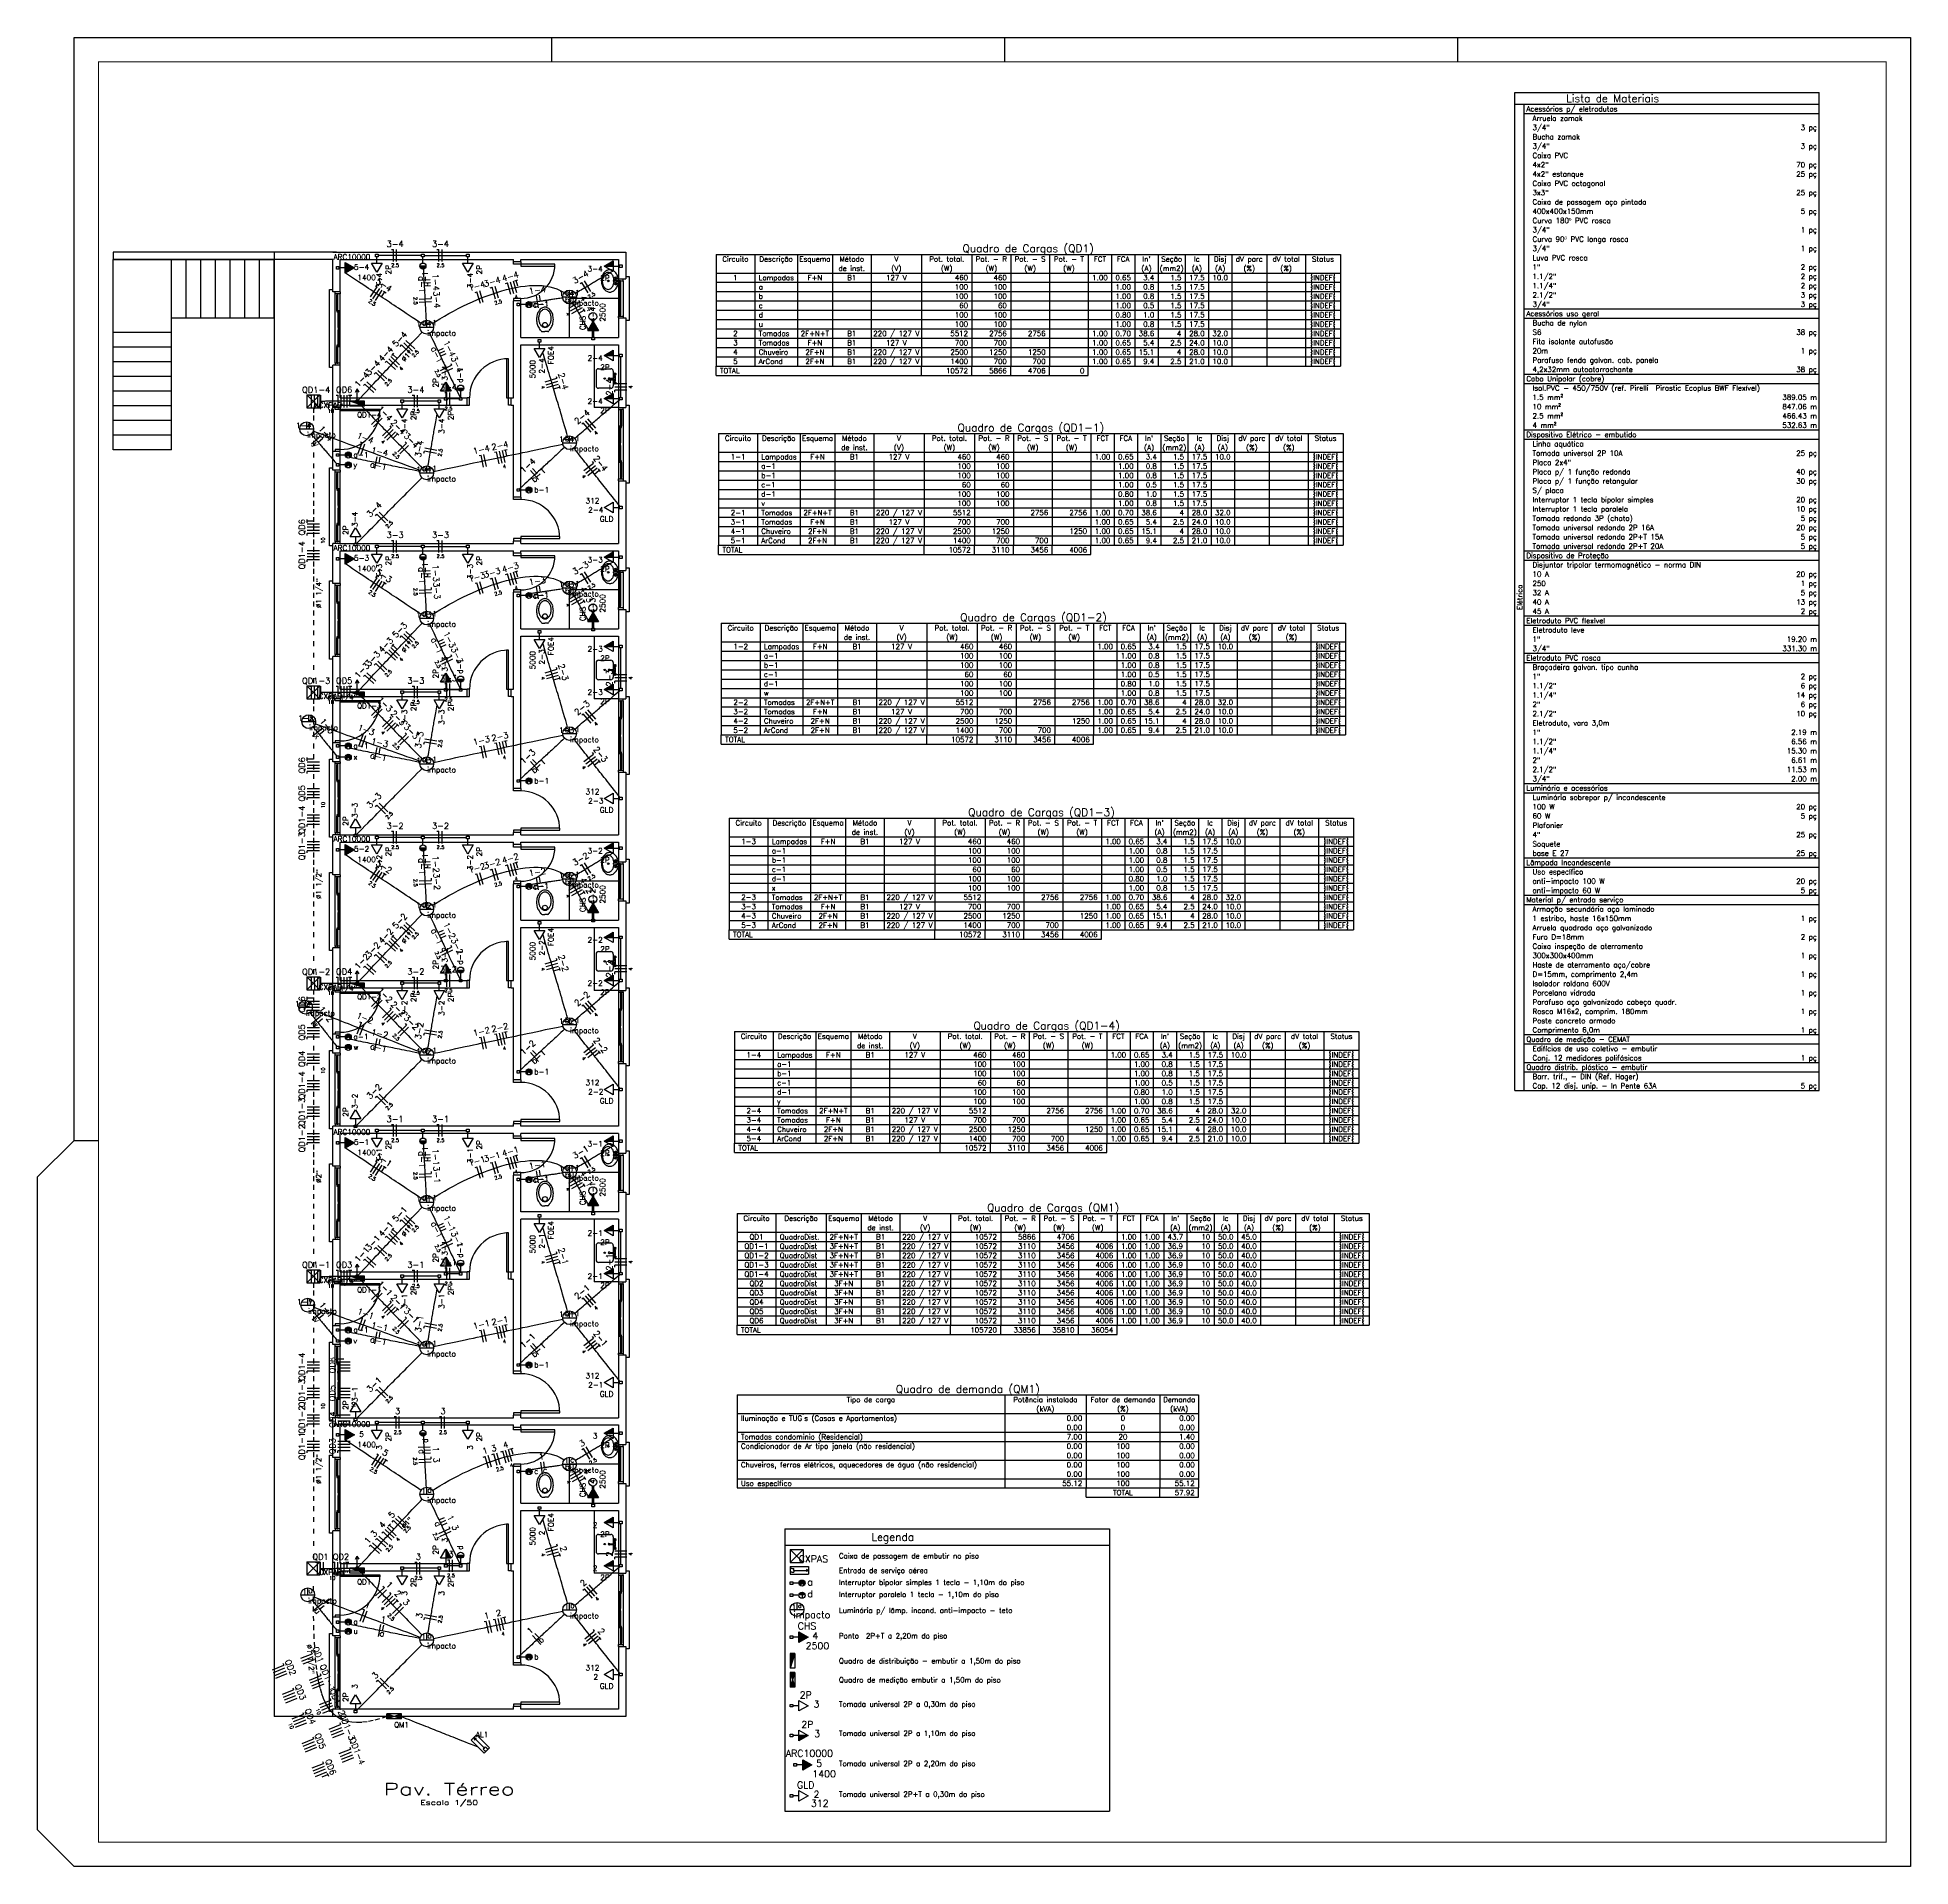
# Model space of a CAD drawing. Extents: x 241 to 398, y 106 to 179.
# Drawn here: x 320.25 to 358.62, y 105.58 to 143.06 of the extents above; entities that cross this region are included whole.
import ezdxf
from ezdxf.enums import TextEntityAlignment as Align

# ---------------------------------------------------------------- set-up
doc = ezdxf.new("R2010")
doc.units = 0
doc.linetypes.add('DOT', pattern=[0.25, 0, -0.25])
doc.layers.get('0').update_dxf_attribs({"linetype": 'CONTINUOUS'})
for name, color, linetype in [('ALVVISTA', 8, 'CONTINUOUS'), ('DI-LINHAS_DO_QUADRO', 1, 'CONTINUOUS'), ('DI-TEXTOS_DO_QUADRO', 7, 'CONTINUOUS'), ('DI-TÍTULO_DO_QUADRO', 1, 'CONTINUOUS'), ('EL-CONDUTOS', 4, 'CONTINUOUS'), ('EL-FIOS', 9, 'CONTINUOUS'), ('EL-PONTOS', 9, 'CONTINUOUS'), ('EL-TEXTOS_CONDUTOS', 7, 'CONTINUOUS'), ('EL-TEXTOS_FIOS', 7, 'CONTINUOUS'), ('EL-TEXTOS_PONTOS', 5, 'CONTINUOUS'), ('ESPEC', 7, 'CONTINUOUS'), ('P-SIMBOL', 5, 'CONTINUOUS')]:
    doc.layers.add(name, color=color, linetype=linetype)
doc.styles.add('ARIAL', font='romans.shx')
doc.styles.add('REGUA200', font='romans.shx', dxfattribs={"width": 1.4})
doc.styles.add('REGUA80', font='romans.shx', dxfattribs={"width": 1.4})

# ---------------------------------------------------------------- blocks, each defined once
blk = doc.blocks.new('TITUL2')
at = {"color": 6, "style": 'REGUA200', "width": 1.4}
blk.add_attdef('TITULO', text='', height=5, dxfattribs=at).set_placement((0, 0), align=Align.CENTER)
at = {"color": 0, "style": 'REGUA80', "width": 1.4}
blk.add_attdef('ESCALA', text='', height=2, dxfattribs=at).set_placement((0, -4), align=Align.CENTER)

msp = doc.modelspace()

# ---------------------------------------------------------------- hatches: boundary and pattern name
at = {"layer": 'P-SIMBOL'}
for points in [[(326.5553, 138.2283), (326.7428, 138.3366), (326.5553, 138.4448)], [(328.0839, 138.3725), (328.1464, 138.3725), (328.1464, 138.31), (328.1368, 138.3105), (328.1198, 138.316), (328.1093, 138.322), (328.1013, 138.329), (328.0933, 138.3395), (328.0872, 138.3525), (328.0843, 138.3655), (328.0845, 138.3725)], [(328.2089, 138.3725), (328.1464, 138.3725), (328.1464, 138.31), (328.1561, 138.3105), (328.1731, 138.316), (328.1836, 138.322), (328.1916, 138.329), (328.1996, 138.3395), (328.2057, 138.3525), (328.2086, 138.3655), (328.2084, 138.3725)], [(332.0468, 138.3702), (331.8593, 138.3702), (332.0468, 138.4784)], [(330.2748, 137.6294), (330.3188, 137.5854), (330.3194, 137.5854), (330.2758, 137.5409), (330.2733, 137.5429), (330.2683, 137.5494), (330.2628, 137.5594), (330.2593, 137.5674), (330.2573, 137.5774), (330.2573, 137.5919), (330.2603, 137.6059), (330.2648, 137.6169)], [(330.2748, 137.6294), (330.3188, 137.5854), (330.3194, 137.5854), (330.2758, 137.5409), (330.2733, 137.5429), (330.2683, 137.5494), (330.2628, 137.5594), (330.2593, 137.5674), (330.2573, 137.5774), (330.2573, 137.5919), (330.2603, 137.6059), (330.2648, 137.6169)], [(330.2743, 137.6287), (330.3183, 137.5848), (330.3183, 137.5847), (330.3183, 137.5844), (330.3628, 137.6279), (330.3608, 137.6301), (330.3543, 137.635), (330.3443, 137.6409), (330.3363, 137.6443), (330.3263, 137.6461), (330.3118, 137.6463), (330.2979, 137.6433), (330.2869, 137.6387), (330.2743, 137.6285)], [(330.3628, 137.6294), (330.3188, 137.5854), (330.3624, 137.5409), (330.3643, 137.5429), (330.3693, 137.5494), (330.3754, 137.5594), (330.3783, 137.5674), (330.3803, 137.5774), (330.3803, 137.5919), (330.3774, 137.6059), (330.3728, 137.6169)], [(330.3628, 137.6294), (330.3188, 137.5854), (330.3624, 137.5409), (330.3643, 137.5429), (330.3693, 137.5494), (330.3754, 137.5594), (330.3783, 137.5674), (330.3803, 137.5774), (330.3803, 137.5919), (330.3774, 137.6059), (330.3728, 137.6169)], [(331.741, 137.0446), (331.6327, 137.2321), (331.5245, 137.0446)], [(332.0468, 136.543), (331.8593, 136.543), (332.0468, 136.6512)], [(328.6172, 135.8096), (328.6172, 135.9971), (328.7255, 135.8096)], [(328.8574, 135.8726), (328.9199, 135.8726), (328.9199, 135.8101), (328.9102, 135.8106), (328.8933, 135.8161), (328.8828, 135.8221), (328.8748, 135.8291), (328.8668, 135.8396), (328.8606, 135.8526), (328.8578, 135.8656), (328.8579, 135.8726)], [(328.9824, 135.8726), (328.9199, 135.8726), (328.9199, 135.8101), (328.9296, 135.8106), (328.9465, 135.8161), (328.957, 135.8221), (328.965, 135.8291), (328.973, 135.8396), (328.9792, 135.8526), (328.982, 135.8656), (328.9819, 135.8726)], [(326.9517, 135.5052), (326.9517, 135.6051), (326.6508, 135.6051)], [(332.0468, 135.6574), (331.8593, 135.6574), (332.0468, 135.7656)], [(326.5743, 134.5467), (326.6183, 134.5027), (326.6189, 134.5027), (326.5753, 134.4582), (326.5728, 134.4602), (326.5678, 134.4667), (326.5623, 134.4767), (326.5588, 134.4847), (326.5568, 134.4947), (326.5568, 134.5092), (326.5598, 134.5232), (326.5643, 134.5342)], [(326.5743, 134.5467), (326.6183, 134.5027), (326.6189, 134.5027), (326.5753, 134.4582), (326.5728, 134.4602), (326.5678, 134.4667), (326.5623, 134.4767), (326.5588, 134.4847), (326.5568, 134.4947), (326.5568, 134.5092), (326.5598, 134.5232), (326.5643, 134.5342)], [(326.5744, 134.3429), (326.6184, 134.2989), (326.6189, 134.2989), (326.5754, 134.2544), (326.5729, 134.2564), (326.5678, 134.2629), (326.5624, 134.2729), (326.5588, 134.2809), (326.5568, 134.2909), (326.5568, 134.3054), (326.5599, 134.3194), (326.5644, 134.3304)], [(326.5744, 134.3429), (326.6184, 134.2989), (326.6189, 134.2989), (326.5754, 134.2544), (326.5729, 134.2564), (326.5678, 134.2629), (326.5624, 134.2729), (326.5588, 134.2809), (326.5568, 134.2909), (326.5568, 134.3054), (326.5599, 134.3194), (326.5644, 134.3304)], [(326.5738, 134.546), (326.6178, 134.5021), (326.6178, 134.502), (326.6178, 134.5017), (326.6623, 134.5452), (326.6603, 134.5474), (326.6538, 134.5523), (326.6438, 134.5582), (326.6359, 134.5616), (326.6258, 134.5634), (326.6113, 134.5636), (326.5974, 134.5606), (326.5864, 134.556), (326.5738, 134.5458)], [(326.5739, 134.3422), (326.6178, 134.2983), (326.6178, 134.2982), (326.6178, 134.2979), (326.6623, 134.3414), (326.6603, 134.3436), (326.6538, 134.3485), (326.6439, 134.3544), (326.6359, 134.3578), (326.6258, 134.3596), (326.6113, 134.3598), (326.5974, 134.3568), (326.5864, 134.3522), (326.5738, 134.342)], [(326.6623, 134.5467), (326.6183, 134.5027), (326.6619, 134.4582), (326.6638, 134.4602), (326.6688, 134.4667), (326.6749, 134.4767), (326.6778, 134.4847), (326.6798, 134.4947), (326.6798, 134.5092), (326.6769, 134.5232), (326.6723, 134.5342)], [(326.6623, 134.5467), (326.6183, 134.5027), (326.6619, 134.4582), (326.6638, 134.4602), (326.6688, 134.4667), (326.6749, 134.4767), (326.6778, 134.4847), (326.6798, 134.4947), (326.6798, 134.5092), (326.6769, 134.5232), (326.6723, 134.5342)], [(326.6624, 134.3429), (326.6184, 134.2989), (326.6619, 134.2544), (326.6639, 134.2564), (326.6688, 134.2629), (326.6749, 134.2729), (326.6778, 134.2809), (326.6798, 134.2909), (326.6798, 134.3054), (326.6769, 134.3194), (326.6724, 134.3304)], [(326.6624, 134.3429), (326.6184, 134.2989), (326.6619, 134.2544), (326.6639, 134.2564), (326.6688, 134.2629), (326.6749, 134.2729), (326.6778, 134.2809), (326.6798, 134.2909), (326.6798, 134.3054), (326.6769, 134.3194), (326.6724, 134.3304)], [(330.2748, 133.8293), (330.3188, 133.7853), (330.3194, 133.7853), (330.2758, 133.7408), (330.2733, 133.7428), (330.2683, 133.7493), (330.2628, 133.7593), (330.2593, 133.7673), (330.2573, 133.7773), (330.2573, 133.7918), (330.2603, 133.8058), (330.2648, 133.8168)], [(330.2748, 133.8293), (330.3188, 133.7853), (330.3194, 133.7853), (330.2758, 133.7408), (330.2733, 133.7428), (330.2683, 133.7493), (330.2628, 133.7593), (330.2593, 133.7673), (330.2573, 133.7773), (330.2573, 133.7918), (330.2603, 133.8058), (330.2648, 133.8168)], [(330.2743, 133.8286), (330.3183, 133.7847), (330.3183, 133.7846), (330.3183, 133.7843), (330.3628, 133.8278), (330.3608, 133.83), (330.3543, 133.8349), (330.3443, 133.8408), (330.3363, 133.8442), (330.3263, 133.846), (330.3118, 133.8462), (330.2979, 133.8432), (330.2869, 133.8386), (330.2743, 133.8284)], [(330.3628, 133.8293), (330.3188, 133.7853), (330.3624, 133.7408), (330.3643, 133.7428), (330.3693, 133.7493), (330.3754, 133.7593), (330.3783, 133.7673), (330.3803, 133.7773), (330.3803, 133.7918), (330.3774, 133.8058), (330.3728, 133.8168)], [(330.3628, 133.8293), (330.3188, 133.7853), (330.3624, 133.7408), (330.3643, 133.7428), (330.3693, 133.7493), (330.3754, 133.7593), (330.3783, 133.7673), (330.3803, 133.7773), (330.3803, 133.7918), (330.3774, 133.8058), (330.3728, 133.8168)], [(326.5553, 132.267), (326.7428, 132.3753), (326.5553, 132.4835)], [(328.0839, 132.4112), (328.1464, 132.4112), (328.1464, 132.3487), (328.1368, 132.3492), (328.1198, 132.3547), (328.1093, 132.3607), (328.1013, 132.3677), (328.0933, 132.3782), (328.0872, 132.3912), (328.0843, 132.4042), (328.0845, 132.4112)], [(328.2089, 132.4112), (328.1464, 132.4112), (328.1464, 132.3487), (328.1561, 132.3492), (328.1731, 132.3547), (328.1836, 132.3607), (328.1916, 132.3677), (328.1996, 132.3782), (328.2057, 132.3912), (328.2086, 132.4042), (328.2084, 132.4112)], [(332.0468, 132.4089), (331.8593, 132.4089), (332.0468, 132.5171)], [(330.2748, 131.6681), (330.3188, 131.6241), (330.3194, 131.6241), (330.2758, 131.5796), (330.2733, 131.5816), (330.2683, 131.5881), (330.2628, 131.5981), (330.2593, 131.6061), (330.2573, 131.6161), (330.2573, 131.6306), (330.2603, 131.6446), (330.2648, 131.6556)], [(330.2748, 131.6681), (330.3188, 131.6241), (330.3194, 131.6241), (330.2758, 131.5796), (330.2733, 131.5816), (330.2683, 131.5881), (330.2628, 131.5981), (330.2593, 131.6061), (330.2573, 131.6161), (330.2573, 131.6306), (330.2603, 131.6446), (330.2648, 131.6556)], [(330.2743, 131.6674), (330.3183, 131.6235), (330.3183, 131.6234), (330.3183, 131.6231), (330.3628, 131.6666), (330.3608, 131.6688), (330.3543, 131.6737), (330.3443, 131.6796), (330.3363, 131.683), (330.3263, 131.6848), (330.3118, 131.685), (330.2979, 131.682), (330.2869, 131.6774), (330.2743, 131.6672)], [(330.3628, 131.6681), (330.3188, 131.6241), (330.3624, 131.5796), (330.3643, 131.5816), (330.3693, 131.5881), (330.3754, 131.5981), (330.3783, 131.6061), (330.3803, 131.6161), (330.3803, 131.6306), (330.3774, 131.6446), (330.3728, 131.6556)], [(330.3628, 131.6681), (330.3188, 131.6241), (330.3624, 131.5796), (330.3643, 131.5816), (330.3693, 131.5881), (330.3754, 131.5981), (330.3783, 131.6061), (330.3803, 131.6161), (330.3803, 131.6306), (330.3774, 131.6446), (330.3728, 131.6556)], [(331.741, 131.0833), (331.6327, 131.2708), (331.5245, 131.0833)], [(332.0468, 130.5817), (331.8593, 130.5817), (332.0468, 130.6899)], [(328.6172, 129.8483), (328.6172, 130.0358), (328.7255, 129.8483)], [(328.8574, 129.9113), (328.9199, 129.9113), (328.9199, 129.8488), (328.9102, 129.8493), (328.8933, 129.8548), (328.8828, 129.8608), (328.8748, 129.8678), (328.8668, 129.8783), (328.8606, 129.8913), (328.8578, 129.9043), (328.8579, 129.9113)], [(328.9824, 129.9113), (328.9199, 129.9113), (328.9199, 129.8488), (328.9296, 129.8493), (328.9465, 129.8548), (328.957, 129.8608), (328.965, 129.8678), (328.973, 129.8783), (328.9792, 129.8913), (328.982, 129.9043), (328.9819, 129.9113)], [(332.0468, 129.6961), (331.8593, 129.6961), (332.0468, 129.8043)], [(326.9517, 129.5439), (326.9517, 129.6438), (326.6508, 129.6438)], [(326.5743, 128.5854), (326.6183, 128.5414), (326.6189, 128.5414), (326.5753, 128.4969), (326.5728, 128.4989), (326.5678, 128.5054), (326.5623, 128.5154), (326.5588, 128.5234), (326.5568, 128.5334), (326.5568, 128.5479), (326.5598, 128.5619), (326.5643, 128.5729)], [(326.5743, 128.5854), (326.6183, 128.5414), (326.6189, 128.5414), (326.5753, 128.4969), (326.5728, 128.4989), (326.5678, 128.5054), (326.5623, 128.5154), (326.5588, 128.5234), (326.5568, 128.5334), (326.5568, 128.5479), (326.5598, 128.5619), (326.5643, 128.5729)], [(326.5738, 128.5847), (326.6178, 128.5408), (326.6178, 128.5407), (326.6178, 128.5404), (326.6623, 128.5839), (326.6603, 128.5861), (326.6538, 128.591), (326.6438, 128.5969), (326.6359, 128.6003), (326.6258, 128.6021), (326.6113, 128.6023), (326.5974, 128.5993), (326.5864, 128.5947), (326.5738, 128.5845)], [(326.6623, 128.5854), (326.6183, 128.5414), (326.6619, 128.4969), (326.6638, 128.4989), (326.6688, 128.5054), (326.6749, 128.5154), (326.6778, 128.5234), (326.6798, 128.5334), (326.6798, 128.5479), (326.6769, 128.5619), (326.6723, 128.5729)], [(326.6623, 128.5854), (326.6183, 128.5414), (326.6619, 128.4969), (326.6638, 128.4989), (326.6688, 128.5054), (326.6749, 128.5154), (326.6778, 128.5234), (326.6798, 128.5334), (326.6798, 128.5479), (326.6769, 128.5619), (326.6723, 128.5729)], [(326.5744, 128.355), (326.6184, 128.311), (326.6189, 128.311), (326.5754, 128.2665), (326.5729, 128.2685), (326.5678, 128.275), (326.5624, 128.285), (326.5588, 128.293), (326.5568, 128.303), (326.5568, 128.3175), (326.5599, 128.3315), (326.5644, 128.3425)], [(326.5744, 128.355), (326.6184, 128.311), (326.6189, 128.311), (326.5754, 128.2665), (326.5729, 128.2685), (326.5678, 128.275), (326.5624, 128.285), (326.5588, 128.293), (326.5568, 128.303), (326.5568, 128.3175), (326.5599, 128.3315), (326.5644, 128.3425)], [(326.5739, 128.3543), (326.6178, 128.3104), (326.6178, 128.3103), (326.6178, 128.31), (326.6623, 128.3535), (326.6603, 128.3557), (326.6538, 128.3606), (326.6439, 128.3665), (326.6359, 128.3699), (326.6258, 128.3717), (326.6113, 128.3719), (326.5974, 128.3689), (326.5864, 128.3643), (326.5738, 128.3541)], [(326.6624, 128.355), (326.6184, 128.311), (326.6619, 128.2665), (326.6639, 128.2685), (326.6688, 128.275), (326.6749, 128.285), (326.6778, 128.293), (326.6798, 128.303), (326.6798, 128.3175), (326.6769, 128.3315), (326.6724, 128.3425)], [(326.6624, 128.355), (326.6184, 128.311), (326.6619, 128.2665), (326.6639, 128.2685), (326.6688, 128.275), (326.6749, 128.285), (326.6778, 128.293), (326.6798, 128.303), (326.6798, 128.3175), (326.6769, 128.3315), (326.6724, 128.3425)], [(330.2748, 127.8679), (330.3188, 127.8239), (330.3194, 127.8239), (330.2758, 127.7794), (330.2733, 127.7814), (330.2683, 127.7879), (330.2628, 127.7979), (330.2593, 127.8059), (330.2573, 127.8159), (330.2573, 127.8304), (330.2603, 127.8444), (330.2648, 127.8554)], [(330.2748, 127.8679), (330.3188, 127.8239), (330.3194, 127.8239), (330.2758, 127.7794), (330.2733, 127.7814), (330.2683, 127.7879), (330.2628, 127.7979), (330.2593, 127.8059), (330.2573, 127.8159), (330.2573, 127.8304), (330.2603, 127.8444), (330.2648, 127.8554)], [(330.2743, 127.8672), (330.3183, 127.8233), (330.3183, 127.8232), (330.3183, 127.8229), (330.3628, 127.8664), (330.3608, 127.8686), (330.3543, 127.8735), (330.3443, 127.8794), (330.3363, 127.8828), (330.3263, 127.8846), (330.3118, 127.8848), (330.2979, 127.8818), (330.2869, 127.8772), (330.2743, 127.867)], [(330.3628, 127.8679), (330.3188, 127.8239), (330.3624, 127.7794), (330.3643, 127.7814), (330.3693, 127.7879), (330.3754, 127.7979), (330.3783, 127.8059), (330.3803, 127.8159), (330.3803, 127.8304), (330.3774, 127.8444), (330.3728, 127.8554)], [(330.3628, 127.8679), (330.3188, 127.8239), (330.3624, 127.7794), (330.3643, 127.7814), (330.3693, 127.7879), (330.3754, 127.7979), (330.3783, 127.8059), (330.3803, 127.8159), (330.3803, 127.8304), (330.3774, 127.8444), (330.3728, 127.8554)], [(326.5553, 126.3056), (326.7428, 126.4139), (326.5553, 126.5221)], [(328.0839, 126.4498), (328.1464, 126.4498), (328.1464, 126.3873), (328.1368, 126.3878), (328.1198, 126.3933), (328.1093, 126.3993), (328.1013, 126.4063), (328.0933, 126.4168), (328.0872, 126.4298), (328.0843, 126.4428), (328.0845, 126.4498)], [(328.2089, 126.4498), (328.1464, 126.4498), (328.1464, 126.3873), (328.1561, 126.3878), (328.1731, 126.3933), (328.1836, 126.3993), (328.1916, 126.4063), (328.1996, 126.4168), (328.2057, 126.4298), (328.2086, 126.4428), (328.2084, 126.4498)], [(332.0468, 126.4476), (331.8593, 126.4476), (332.0468, 126.5558)], [(330.2748, 125.7068), (330.3188, 125.6628), (330.3194, 125.6628), (330.2758, 125.6183), (330.2733, 125.6203), (330.2683, 125.6268), (330.2628, 125.6368), (330.2593, 125.6448), (330.2573, 125.6548), (330.2573, 125.6693), (330.2603, 125.6833), (330.2648, 125.6943)], [(330.2748, 125.7068), (330.3188, 125.6628), (330.3194, 125.6628), (330.2758, 125.6183), (330.2733, 125.6203), (330.2683, 125.6268), (330.2628, 125.6368), (330.2593, 125.6448), (330.2573, 125.6548), (330.2573, 125.6693), (330.2603, 125.6833), (330.2648, 125.6943)], [(330.2743, 125.7061), (330.3183, 125.6622), (330.3183, 125.6621), (330.3183, 125.6618), (330.3628, 125.7053), (330.3608, 125.7075), (330.3543, 125.7124), (330.3443, 125.7183), (330.3363, 125.7217), (330.3263, 125.7235), (330.3118, 125.7237), (330.2979, 125.7207), (330.2869, 125.7161), (330.2743, 125.7059)], [(330.3628, 125.7068), (330.3188, 125.6628), (330.3624, 125.6183), (330.3643, 125.6203), (330.3693, 125.6268), (330.3754, 125.6368), (330.3783, 125.6448), (330.3803, 125.6548), (330.3803, 125.6693), (330.3774, 125.6833), (330.3728, 125.6943)], [(330.3628, 125.7068), (330.3188, 125.6628), (330.3624, 125.6183), (330.3643, 125.6203), (330.3693, 125.6268), (330.3754, 125.6368), (330.3783, 125.6448), (330.3803, 125.6548), (330.3803, 125.6693), (330.3774, 125.6833), (330.3728, 125.6943)], [(331.741, 125.1219), (331.6327, 125.3094), (331.5245, 125.1219)], [(332.0468, 124.6203), (331.8593, 124.6203), (332.0468, 124.7285)], [(328.6172, 123.8869), (328.6172, 124.0744), (328.7255, 123.8869)], [(328.8574, 123.9499), (328.9199, 123.9499), (328.9199, 123.8874), (328.9102, 123.8879), (328.8933, 123.8934), (328.8828, 123.8994), (328.8748, 123.9064), (328.8668, 123.9169), (328.8606, 123.9299), (328.8578, 123.9429), (328.8579, 123.9499)], [(328.9824, 123.9499), (328.9199, 123.9499), (328.9199, 123.8874), (328.9296, 123.8879), (328.9465, 123.8934), (328.957, 123.8994), (328.965, 123.9064), (328.973, 123.9169), (328.9792, 123.9299), (328.982, 123.9429), (328.9819, 123.9499)], [(326.9517, 123.5825), (326.9517, 123.6824), (326.6508, 123.6824)], [(332.0468, 123.7348), (331.8593, 123.7348), (332.0468, 123.843)], [(326.5743, 122.624), (326.6183, 122.58), (326.6189, 122.58), (326.5753, 122.5355), (326.5728, 122.5375), (326.5678, 122.544), (326.5623, 122.554), (326.5588, 122.562), (326.5568, 122.572), (326.5568, 122.5865), (326.5598, 122.6005), (326.5643, 122.6115)], [(326.5743, 122.624), (326.6183, 122.58), (326.6189, 122.58), (326.5753, 122.5355), (326.5728, 122.5375), (326.5678, 122.544), (326.5623, 122.554), (326.5588, 122.562), (326.5568, 122.572), (326.5568, 122.5865), (326.5598, 122.6005), (326.5643, 122.6115)], [(326.5744, 122.4086), (326.6184, 122.3646), (326.6189, 122.3646), (326.5754, 122.3201), (326.5729, 122.3221), (326.5678, 122.3286), (326.5624, 122.3386), (326.5588, 122.3466), (326.5568, 122.3566), (326.5568, 122.3711), (326.5599, 122.3851), (326.5644, 122.3961)], [(326.5744, 122.4086), (326.6184, 122.3646), (326.6189, 122.3646), (326.5754, 122.3201), (326.5729, 122.3221), (326.5678, 122.3286), (326.5624, 122.3386), (326.5588, 122.3466), (326.5568, 122.3566), (326.5568, 122.3711), (326.5599, 122.3851), (326.5644, 122.3961)], [(326.5738, 122.6233), (326.6178, 122.5794), (326.6178, 122.5793), (326.6178, 122.579), (326.6623, 122.6225), (326.6603, 122.6247), (326.6538, 122.6296), (326.6438, 122.6355), (326.6359, 122.6389), (326.6258, 122.6407), (326.6113, 122.6409), (326.5974, 122.6379), (326.5864, 122.6333), (326.5738, 122.6231)], [(326.5739, 122.4079), (326.6178, 122.364), (326.6178, 122.3639), (326.6178, 122.3636), (326.6623, 122.4071), (326.6603, 122.4093), (326.6538, 122.4142), (326.6439, 122.4201), (326.6359, 122.4235), (326.6258, 122.4253), (326.6113, 122.4255), (326.5974, 122.4225), (326.5864, 122.4179), (326.5738, 122.4077)], [(326.6623, 122.624), (326.6183, 122.58), (326.6619, 122.5355), (326.6638, 122.5375), (326.6688, 122.544), (326.6749, 122.554), (326.6778, 122.562), (326.6798, 122.572), (326.6798, 122.5865), (326.6769, 122.6005), (326.6723, 122.6115)], [(326.6623, 122.624), (326.6183, 122.58), (326.6619, 122.5355), (326.6638, 122.5375), (326.6688, 122.544), (326.6749, 122.554), (326.6778, 122.562), (326.6798, 122.572), (326.6798, 122.5865), (326.6769, 122.6005), (326.6723, 122.6115)], [(326.6624, 122.4086), (326.6184, 122.3646), (326.6619, 122.3201), (326.6639, 122.3221), (326.6688, 122.3286), (326.6749, 122.3386), (326.6778, 122.3466), (326.6798, 122.3566), (326.6798, 122.3711), (326.6769, 122.3851), (326.6724, 122.3961)], [(326.6624, 122.4086), (326.6184, 122.3646), (326.6619, 122.3201), (326.6639, 122.3221), (326.6688, 122.3286), (326.6749, 122.3386), (326.6778, 122.3466), (326.6798, 122.3566), (326.6798, 122.3711), (326.6769, 122.3851), (326.6724, 122.3961)], [(330.2748, 121.9066), (330.3188, 121.8626), (330.3194, 121.8626), (330.2758, 121.8181), (330.2733, 121.8201), (330.2683, 121.8266), (330.2628, 121.8366), (330.2593, 121.8446), (330.2573, 121.8546), (330.2573, 121.8691), (330.2603, 121.8831), (330.2648, 121.8941)], [(330.2748, 121.9066), (330.3188, 121.8626), (330.3194, 121.8626), (330.2758, 121.8181), (330.2733, 121.8201), (330.2683, 121.8266), (330.2628, 121.8366), (330.2593, 121.8446), (330.2573, 121.8546), (330.2573, 121.8691), (330.2603, 121.8831), (330.2648, 121.8941)], [(330.2743, 121.9059), (330.3183, 121.862), (330.3183, 121.8619), (330.3183, 121.8616), (330.3628, 121.9051), (330.3608, 121.9073), (330.3543, 121.9122), (330.3443, 121.9181), (330.3363, 121.9215), (330.3263, 121.9233), (330.3118, 121.9235), (330.2979, 121.9205), (330.2869, 121.9159), (330.2743, 121.9057)], [(330.3628, 121.9066), (330.3188, 121.8626), (330.3624, 121.8181), (330.3643, 121.8201), (330.3693, 121.8266), (330.3754, 121.8366), (330.3783, 121.8446), (330.3803, 121.8546), (330.3803, 121.8691), (330.3774, 121.8831), (330.3728, 121.8941)], [(330.3628, 121.9066), (330.3188, 121.8626), (330.3624, 121.8181), (330.3643, 121.8201), (330.3693, 121.8266), (330.3754, 121.8366), (330.3783, 121.8446), (330.3803, 121.8546), (330.3803, 121.8691), (330.3774, 121.8831), (330.3728, 121.8941)], [(326.5553, 120.3004), (326.7428, 120.4087), (326.5553, 120.5169)], [(332.0468, 120.4424), (331.8593, 120.4424), (332.0468, 120.5506)], [(328.0839, 120.4447), (328.1464, 120.4447), (328.1464, 120.3822), (328.1368, 120.3827), (328.1198, 120.3882), (328.1093, 120.3942), (328.1013, 120.4012), (328.0933, 120.4117), (328.0872, 120.4247), (328.0843, 120.4377), (328.0845, 120.4447)], [(328.2089, 120.4447), (328.1464, 120.4447), (328.1464, 120.3822), (328.1561, 120.3827), (328.1731, 120.3882), (328.1836, 120.3942), (328.1916, 120.4012), (328.1996, 120.4117), (328.2057, 120.4247), (328.2086, 120.4377), (328.2084, 120.4447)], [(330.2748, 119.7016), (330.3188, 119.6576), (330.3194, 119.6576), (330.2758, 119.6131), (330.2733, 119.6151), (330.2683, 119.6216), (330.2628, 119.6316), (330.2593, 119.6396), (330.2573, 119.6496), (330.2573, 119.6641), (330.2603, 119.6781), (330.2648, 119.6891)], [(330.2748, 119.7016), (330.3188, 119.6576), (330.3194, 119.6576), (330.2758, 119.6131), (330.2733, 119.6151), (330.2683, 119.6216), (330.2628, 119.6316), (330.2593, 119.6396), (330.2573, 119.6496), (330.2573, 119.6641), (330.2603, 119.6781), (330.2648, 119.6891)], [(330.2743, 119.7009), (330.3183, 119.657), (330.3183, 119.6569), (330.3183, 119.6566), (330.3628, 119.7001), (330.3608, 119.7023), (330.3543, 119.7072), (330.3443, 119.7131), (330.3363, 119.7165), (330.3263, 119.7183), (330.3118, 119.7185), (330.2979, 119.7155), (330.2869, 119.7109), (330.2743, 119.7007)], [(330.3628, 119.7016), (330.3188, 119.6576), (330.3624, 119.6131), (330.3643, 119.6151), (330.3693, 119.6216), (330.3754, 119.6316), (330.3783, 119.6396), (330.3803, 119.6496), (330.3803, 119.6641), (330.3774, 119.6781), (330.3728, 119.6891)], [(330.3628, 119.7016), (330.3188, 119.6576), (330.3624, 119.6131), (330.3643, 119.6151), (330.3693, 119.6216), (330.3754, 119.6316), (330.3783, 119.6396), (330.3803, 119.6496), (330.3803, 119.6641), (330.3774, 119.6781), (330.3728, 119.6891)], [(331.741, 119.1168), (331.6327, 119.3043), (331.5245, 119.1168)], [(332.0468, 118.6152), (331.8593, 118.6152), (332.0468, 118.7234)], [(328.6172, 117.8818), (328.6172, 118.0693), (328.7255, 117.8818)], [(328.8574, 117.9448), (328.9199, 117.9448), (328.9199, 117.8823), (328.9102, 117.8828), (328.8933, 117.8883), (328.8828, 117.8943), (328.8748, 117.9013), (328.8668, 117.9118), (328.8606, 117.9248), (328.8578, 117.9378), (328.8579, 117.9448)], [(328.9824, 117.9448), (328.9199, 117.9448), (328.9199, 117.8823), (328.9296, 117.8828), (328.9465, 117.8883), (328.957, 117.8943), (328.965, 117.9013), (328.973, 117.9118), (328.9792, 117.9248), (328.982, 117.9378), (328.9819, 117.9448)], [(332.0468, 117.7296), (331.8593, 117.7296), (332.0468, 117.8378)], [(326.9517, 117.5774), (326.9517, 117.6773), (326.6508, 117.6773)], [(326.5738, 116.6182), (326.6178, 116.5743), (326.6178, 116.5742), (326.6178, 116.5739), (326.6623, 116.6174), (326.6603, 116.6196), (326.6538, 116.6245), (326.6438, 116.6304), (326.6359, 116.6338), (326.6258, 116.6356), (326.6113, 116.6358), (326.5974, 116.6328), (326.5864, 116.6282), (326.5738, 116.618)], [(326.5743, 116.6189), (326.6183, 116.5749), (326.6189, 116.5749), (326.5753, 116.5304), (326.5728, 116.5324), (326.5678, 116.5389), (326.5623, 116.5489), (326.5588, 116.5569), (326.5568, 116.5669), (326.5568, 116.5814), (326.5598, 116.5954), (326.5643, 116.6064)], [(326.5743, 116.6189), (326.6183, 116.5749), (326.6189, 116.5749), (326.5753, 116.5304), (326.5728, 116.5324), (326.5678, 116.5389), (326.5623, 116.5489), (326.5588, 116.5569), (326.5568, 116.5669), (326.5568, 116.5814), (326.5598, 116.5954), (326.5643, 116.6064)], [(326.5744, 116.393), (326.6184, 116.349), (326.6189, 116.349), (326.5754, 116.3045), (326.5729, 116.3065), (326.5678, 116.313), (326.5624, 116.323), (326.5588, 116.331), (326.5568, 116.341), (326.5568, 116.3555), (326.5599, 116.3695), (326.5644, 116.3805)], [(326.5744, 116.393), (326.6184, 116.349), (326.6189, 116.349), (326.5754, 116.3045), (326.5729, 116.3065), (326.5678, 116.313), (326.5624, 116.323), (326.5588, 116.331), (326.5568, 116.341), (326.5568, 116.3555), (326.5599, 116.3695), (326.5644, 116.3805)], [(326.5739, 116.3924), (326.6178, 116.3484), (326.6178, 116.3483), (326.6178, 116.3481), (326.6623, 116.3916), (326.6603, 116.3938), (326.6538, 116.3986), (326.6439, 116.4046), (326.6359, 116.4079), (326.6258, 116.4098), (326.6113, 116.41), (326.5974, 116.407), (326.5864, 116.4023), (326.5738, 116.3922)], [(326.6623, 116.6189), (326.6183, 116.5749), (326.6619, 116.5304), (326.6638, 116.5324), (326.6688, 116.5389), (326.6749, 116.5489), (326.6778, 116.5569), (326.6798, 116.5669), (326.6798, 116.5814), (326.6769, 116.5954), (326.6723, 116.6064)], [(326.6623, 116.6189), (326.6183, 116.5749), (326.6619, 116.5304), (326.6638, 116.5324), (326.6688, 116.5389), (326.6749, 116.5489), (326.6778, 116.5569), (326.6798, 116.5669), (326.6798, 116.5814), (326.6769, 116.5954), (326.6723, 116.6064)], [(326.6624, 116.393), (326.6184, 116.349), (326.6619, 116.3045), (326.6639, 116.3065), (326.6688, 116.313), (326.6749, 116.323), (326.6778, 116.331), (326.6798, 116.341), (326.6798, 116.3555), (326.6769, 116.3695), (326.6724, 116.3805)], [(326.6624, 116.393), (326.6184, 116.349), (326.6619, 116.3045), (326.6639, 116.3065), (326.6688, 116.313), (326.6749, 116.323), (326.6778, 116.331), (326.6798, 116.341), (326.6798, 116.3555), (326.6769, 116.3695), (326.6724, 116.3805)], [(330.2748, 115.9014), (330.3188, 115.8574), (330.3194, 115.8574), (330.2758, 115.8129), (330.2733, 115.8149), (330.2683, 115.8214), (330.2628, 115.8314), (330.2593, 115.8394), (330.2573, 115.8494), (330.2573, 115.8639), (330.2603, 115.8779), (330.2648, 115.8889)], [(330.2748, 115.9014), (330.3188, 115.8574), (330.3194, 115.8574), (330.2758, 115.8129), (330.2733, 115.8149), (330.2683, 115.8214), (330.2628, 115.8314), (330.2593, 115.8394), (330.2573, 115.8494), (330.2573, 115.8639), (330.2603, 115.8779), (330.2648, 115.8889)], [(330.2743, 115.9007), (330.3183, 115.8568), (330.3183, 115.8567), (330.3183, 115.8564), (330.3628, 115.8999), (330.3608, 115.9021), (330.3543, 115.907), (330.3443, 115.9129), (330.3363, 115.9163), (330.3263, 115.9181), (330.3118, 115.9183), (330.2979, 115.9153), (330.2869, 115.9107), (330.2743, 115.9005)], [(330.3628, 115.9014), (330.3188, 115.8574), (330.3624, 115.8129), (330.3643, 115.8149), (330.3693, 115.8214), (330.3754, 115.8314), (330.3783, 115.8394), (330.3803, 115.8494), (330.3803, 115.8639), (330.3774, 115.8779), (330.3728, 115.8889)], [(330.3628, 115.9014), (330.3188, 115.8574), (330.3624, 115.8129), (330.3643, 115.8149), (330.3693, 115.8214), (330.3754, 115.8314), (330.3783, 115.8394), (330.3803, 115.8494), (330.3803, 115.8639), (330.3774, 115.8779), (330.3728, 115.8889)], [(326.5553, 114.3172), (326.7428, 114.4254), (326.5553, 114.5337)], [(328.0839, 114.4614), (328.1464, 114.4614), (328.1464, 114.3989), (328.1368, 114.3994), (328.1198, 114.4049), (328.1093, 114.4109), (328.1013, 114.4179), (328.0933, 114.4284), (328.0872, 114.4414), (328.0843, 114.4544), (328.0845, 114.4614)], [(328.2089, 114.4614), (328.1464, 114.4614), (328.1464, 114.3989), (328.1561, 114.3994), (328.1731, 114.4049), (328.1836, 114.4109), (328.1916, 114.4179), (328.1996, 114.4284), (328.2057, 114.4414), (328.2086, 114.4544), (328.2084, 114.4614)], [(332.0468, 114.4591), (331.8593, 114.4591), (332.0468, 114.5673)], [(330.2749, 113.7183), (330.3189, 113.6743), (330.3194, 113.6743), (330.2759, 113.6298), (330.2734, 113.6318), (330.2683, 113.6383), (330.2629, 113.6483), (330.2593, 113.6563), (330.2573, 113.6663), (330.2573, 113.6808), (330.2604, 113.6948), (330.2649, 113.7058)], [(330.2749, 113.7183), (330.3189, 113.6743), (330.3194, 113.6743), (330.2759, 113.6298), (330.2734, 113.6318), (330.2683, 113.6383), (330.2629, 113.6483), (330.2593, 113.6563), (330.2573, 113.6663), (330.2573, 113.6808), (330.2604, 113.6948), (330.2649, 113.7058)], [(330.2744, 113.7176), (330.3184, 113.6737), (330.3184, 113.6736), (330.3184, 113.6733), (330.3628, 113.7168), (330.3608, 113.719), (330.3543, 113.7239), (330.3444, 113.7298), (330.3364, 113.7332), (330.3263, 113.735), (330.3119, 113.7352), (330.2979, 113.7322), (330.2869, 113.7276), (330.2743, 113.7174)], [(330.3629, 113.7183), (330.3189, 113.6743), (330.3624, 113.6298), (330.3644, 113.6318), (330.3693, 113.6383), (330.3754, 113.6483), (330.3783, 113.6563), (330.3803, 113.6663), (330.3803, 113.6808), (330.3774, 113.6948), (330.3729, 113.7058)], [(330.3629, 113.7183), (330.3189, 113.6743), (330.3624, 113.6298), (330.3644, 113.6318), (330.3693, 113.6383), (330.3754, 113.6483), (330.3783, 113.6563), (330.3803, 113.6663), (330.3803, 113.6808), (330.3774, 113.6948), (330.3729, 113.7058)], [(331.741, 113.1335), (331.6327, 113.321), (331.5245, 113.1335)], [(332.0468, 112.6319), (331.8593, 112.6319), (332.0468, 112.7401)], [(328.6172, 111.8985), (328.6172, 112.086), (328.7255, 111.8985)], [(326.9517, 111.5941), (326.9517, 111.694), (326.6508, 111.694)], [(328.8574, 111.9615), (328.9199, 111.9615), (328.9199, 111.899), (328.9102, 111.8995), (328.8933, 111.905), (328.8828, 111.911), (328.8748, 111.918), (328.8668, 111.9285), (328.8606, 111.9415), (328.8578, 111.9545), (328.8579, 111.9615)], [(328.9824, 111.9615), (328.9199, 111.9615), (328.9199, 111.899), (328.9296, 111.8995), (328.9465, 111.905), (328.957, 111.911), (328.965, 111.918), (328.973, 111.9285), (328.9792, 111.9415), (328.982, 111.9545), (328.9819, 111.9615)], [(332.0468, 111.7463), (331.8593, 111.7463), (332.0468, 111.8545)], [(336.0472, 111.6485), (336.0035, 111.6685), (336.0036, 111.6283)], [(335.868, 111.4343), (335.912, 111.3903), (335.9125, 111.3903), (335.869, 111.3458), (335.8665, 111.3478), (335.8615, 111.3543), (335.856, 111.3643), (335.8525, 111.3723), (335.8505, 111.3823), (335.8505, 111.3968), (335.8535, 111.4108), (335.858, 111.4218)], [(335.868, 111.4343), (335.912, 111.3903), (335.9125, 111.3903), (335.869, 111.3458), (335.8665, 111.3478), (335.8615, 111.3543), (335.856, 111.3643), (335.8525, 111.3723), (335.8505, 111.3823), (335.8505, 111.3968), (335.8535, 111.4108), (335.858, 111.4218)], [(335.8675, 111.4337), (335.9115, 111.3897), (335.9115, 111.3896), (335.9115, 111.3894), (335.956, 111.4329), (335.954, 111.4351), (335.9475, 111.4399), (335.9375, 111.4459), (335.9295, 111.4492), (335.9195, 111.4511), (335.905, 111.4513), (335.891, 111.4483), (335.88, 111.4436), (335.8675, 111.4335)], [(335.956, 111.4343), (335.912, 111.3903), (335.9555, 111.3458), (335.9575, 111.3478), (335.9625, 111.3543), (335.9685, 111.3643), (335.9715, 111.3723), (335.9735, 111.3823), (335.9735, 111.3968), (335.9705, 111.4108), (335.966, 111.4218)], [(335.956, 111.4343), (335.912, 111.3903), (335.9555, 111.3458), (335.9575, 111.3478), (335.9625, 111.3543), (335.9685, 111.3643), (335.9715, 111.3723), (335.9735, 111.3823), (335.9735, 111.3968), (335.9705, 111.4108), (335.966, 111.4218)], [(335.912, 111.2028), (335.912, 111.1403), (335.8495, 111.1403), (335.85, 111.15), (335.8555, 111.167), (335.8615, 111.1775), (335.8685, 111.1855), (335.879, 111.1935), (335.892, 111.1996), (335.905, 111.2025), (335.912, 111.2023)], [(335.912, 111.2028), (335.912, 111.1403), (335.9745, 111.1403), (335.974, 111.15), (335.9685, 111.167), (335.9625, 111.1775), (335.9555, 111.1855), (335.945, 111.1935), (335.932, 111.1996), (335.919, 111.2025), (335.912, 111.2023)], [(326.5744, 110.6356), (326.6184, 110.5916), (326.6189, 110.5916), (326.5754, 110.5471), (326.5729, 110.5491), (326.5678, 110.5556), (326.5624, 110.5656), (326.5588, 110.5736), (326.5568, 110.5836), (326.5568, 110.5981), (326.5599, 110.6121), (326.5644, 110.6231)], [(326.5744, 110.6356), (326.6184, 110.5916), (326.6189, 110.5916), (326.5754, 110.5471), (326.5729, 110.5491), (326.5678, 110.5556), (326.5624, 110.5656), (326.5588, 110.5736), (326.5568, 110.5836), (326.5568, 110.5981), (326.5599, 110.6121), (326.5644, 110.6231)], [(326.5739, 110.6349), (326.6178, 110.591), (326.6178, 110.5909), (326.6178, 110.5906), (326.6623, 110.6341), (326.6603, 110.6363), (326.6538, 110.6412), (326.6439, 110.6471), (326.6359, 110.6505), (326.6258, 110.6523), (326.6113, 110.6525), (326.5974, 110.6495), (326.5864, 110.6449), (326.5738, 110.6347)], [(326.6624, 110.6356), (326.6184, 110.5916), (326.6619, 110.5471), (326.6639, 110.5491), (326.6688, 110.5556), (326.6749, 110.5656), (326.6778, 110.5736), (326.6798, 110.5836), (326.6798, 110.5981), (326.6769, 110.6121), (326.6724, 110.6231)], [(326.6624, 110.6356), (326.6184, 110.5916), (326.6619, 110.5471), (326.6639, 110.5491), (326.6688, 110.5556), (326.6749, 110.5656), (326.6778, 110.5736), (326.6798, 110.5836), (326.6798, 110.5981), (326.6769, 110.6121), (326.6724, 110.6231)], [(326.5744, 110.4466), (326.6184, 110.4026), (326.6189, 110.4026), (326.5754, 110.3581), (326.5729, 110.3601), (326.5678, 110.3666), (326.5624, 110.3766), (326.5588, 110.3846), (326.5568, 110.3946), (326.5568, 110.4091), (326.5599, 110.4231), (326.5644, 110.4341)], [(326.5744, 110.4466), (326.6184, 110.4026), (326.6189, 110.4026), (326.5754, 110.3581), (326.5729, 110.3601), (326.5678, 110.3666), (326.5624, 110.3766), (326.5588, 110.3846), (326.5568, 110.3946), (326.5568, 110.4091), (326.5599, 110.4231), (326.5644, 110.4341)], [(326.5739, 110.446), (326.6178, 110.402), (326.6178, 110.4019), (326.6178, 110.4017), (326.6623, 110.4452), (326.6603, 110.4474), (326.6538, 110.4522), (326.6439, 110.4582), (326.6359, 110.4615), (326.6258, 110.4634), (326.6113, 110.4636), (326.5974, 110.4606), (326.5864, 110.4559), (326.5738, 110.4458)], [(326.6624, 110.4466), (326.6184, 110.4026), (326.6619, 110.3581), (326.6639, 110.3601), (326.6688, 110.3666), (326.6749, 110.3766), (326.6778, 110.3846), (326.6798, 110.3946), (326.6798, 110.4091), (326.6769, 110.4231), (326.6724, 110.4341)], [(326.6624, 110.4466), (326.6184, 110.4026), (326.6619, 110.3581), (326.6639, 110.3601), (326.6688, 110.3666), (326.6749, 110.3766), (326.6778, 110.3846), (326.6798, 110.3946), (326.6798, 110.4091), (326.6769, 110.4231), (326.6724, 110.4341)], [(335.849, 110.1752), (336.0365, 110.2834), (335.849, 110.3917)], [(330.2749, 109.9181), (330.3189, 109.8741), (330.3194, 109.8741), (330.2759, 109.8296), (330.2734, 109.8316), (330.2683, 109.8381), (330.2629, 109.8481), (330.2593, 109.8561), (330.2573, 109.8661), (330.2573, 109.8806), (330.2604, 109.8946), (330.2649, 109.9056)], [(330.2749, 109.9181), (330.3189, 109.8741), (330.3194, 109.8741), (330.2759, 109.8296), (330.2734, 109.8316), (330.2683, 109.8381), (330.2629, 109.8481), (330.2593, 109.8561), (330.2573, 109.8661), (330.2573, 109.8806), (330.2604, 109.8946), (330.2649, 109.9056)], [(330.2744, 109.9175), (330.3184, 109.8735), (330.3184, 109.8734), (330.3184, 109.8732), (330.3628, 109.9167), (330.3608, 109.9189), (330.3543, 109.9237), (330.3444, 109.9297), (330.3364, 109.933), (330.3263, 109.9349), (330.3119, 109.9351), (330.2979, 109.9321), (330.2869, 109.9274), (330.2743, 109.9173)], [(330.3629, 109.9181), (330.3189, 109.8741), (330.3624, 109.8296), (330.3644, 109.8316), (330.3693, 109.8381), (330.3754, 109.8481), (330.3783, 109.8561), (330.3803, 109.8661), (330.3803, 109.8806), (330.3774, 109.8946), (330.3729, 109.9056)], [(330.3629, 109.9181), (330.3189, 109.8741), (330.3624, 109.8296), (330.3644, 109.8316), (330.3693, 109.8381), (330.3754, 109.8481), (330.3783, 109.8561), (330.3803, 109.8661), (330.3803, 109.8806), (330.3774, 109.8946), (330.3729, 109.9056)], [(335.7678, 109.946), (335.668, 109.946), (335.668, 109.6451)], [(335.7678, 109.5569), (335.668, 109.5569), (335.7179, 109.4064)], [(335.7678, 109.2559), (335.7179, 109.4064), (335.668, 109.2559)], [(327.4087, 108.6091), (327.5591, 108.659), (327.4086, 108.709)], [(327.7096, 108.6091), (327.7096, 108.709), (327.5591, 108.659)], [(329.1899, 108.2254), (329.2067, 108.1804), (329.2351, 108.2089)], [(335.849, 108.2683), (336.0365, 108.2683), (335.849, 108.1601)], [(335.9262, 107.5554), (336.1137, 107.6637), (335.9262, 107.7719)]]:
    msp.add_hatch(color=256, dxfattribs=at).paths.add_polyline_path(points)

# ---------------------------------------------------------------- linework, layer by layer
for p, q in [((321.0025, 120.4603), (321.0025, 143.0579)), ((321.0025, 143.0579), (358.6156, 143.0579)), ((330.7808, 143.0579), (330.7808, 142.5579)), ((340.0591, 143.0579), (340.0591, 142.5579)), ((349.3373, 143.0579), (349.3373, 142.5579)), ((358.6156, 143.0579), (358.6156, 105.5821)), ((321.0025, 120.4603), (320.2525, 119.7103)), ((321.0025, 120.4603), (321.5025, 120.4603)), ((320.2525, 106.3321), (320.2525, 119.7103)), ((321.0025, 105.5821), (320.2525, 106.3321)), ((358.6156, 105.5821), (321.0025, 105.5821))]:
    msp.add_line(p, q)
at = {"const_width": 0.0236}
msp.add_lwpolyline([(321.5025, 142.5579), (358.1156, 142.5579), (358.1156, 106.0821), (321.5025, 106.0821)], close=True, dxfattribs=at)
at = {"layer": 'ALVVISTA'}
for p, q in [((325.1008, 138.66), (321.8008, 138.66)), ((321.8008, 138.66), (321.8008, 138.51)), ((325.1008, 138.51), (321.8008, 138.51)), ((321.8008, 137.01), (321.8008, 138.51)), ((321.8008, 138.51), (323.0008, 138.51)), ((323.0008, 137.31), (323.0008, 138.51)), ((323.0008, 138.51), (323.3008, 138.51)), ((323.3008, 138.51), (323.6008, 138.51)), ((323.6008, 138.51), (323.9008, 138.51)), ((323.9008, 138.51), (324.2008, 138.51)), ((324.2008, 138.51), (324.5008, 138.51)), ((324.5008, 138.51), (324.8008, 138.51)), ((324.8008, 138.51), (325.1008, 138.51)), ((326.3758, 138.66), (325.1008, 138.66)), ((325.1008, 138.66), (325.1008, 138.51)), ((326.3008, 138.51), (325.1008, 138.51)), ((326.3008, 138.66), (330.0763, 138.66)), ((326.3008, 137.8425), (326.3008, 138.51)), ((326.4508, 138.51), (330.0013, 138.51)), ((326.4508, 137.8425), (326.4508, 138.51)), ((330.0013, 138.46), (330.0013, 138.51)), ((330.0763, 138.66), (332.3013, 138.66)), ((330.1513, 138.51), (332.1513, 138.51)), ((330.1513, 138.46), (330.1513, 138.51)), ((332.1513, 138.51), (332.1513, 138.11)), ((332.3013, 138.66), (332.3013, 138.11)), ((330.1513, 138.46), (330.0013, 138.46)), ((330.0013, 138.41), (330.0013, 138.46)), ((330.1513, 138.41), (330.0013, 138.41)), ((330.1513, 138.46), (330.1513, 138.41)), ((330.1513, 138.41), (330.1513, 138.37)), ((330.8513, 138.41), (330.1513, 138.41)), ((330.1513, 138.37), (330.8513, 138.37)), ((330.8513, 138.37), (330.8513, 138.41)), ((332.0833, 138.1335), (332.0908, 138.128)), ((332.0833, 138.118), (332.0908, 138.1235)), ((332.0848, 138.136), (332.0923, 138.1305)), ((332.0848, 138.1155), (332.0923, 138.121)), ((332.0998, 138.141), (332.0968, 138.132)), ((332.0998, 138.1105), (332.0968, 138.1195)), ((332.1028, 138.14), (332.0998, 138.131)), ((332.1028, 138.1115), (332.0998, 138.1205)), ((332.1118, 138.127), (332.1028, 138.127)), ((332.1118, 138.1245), (332.1028, 138.1245)), ((332.1513, 138.11), (332.3013, 138.11)), ((332.1513, 138.11), (332.1513, 138.07)), ((332.2513, 138.07), (332.2513, 138.11)), ((332.3013, 138.16), (332.3713, 138.16)), ((332.3713, 138.16), (332.3713, 137.26)), ((326.2308, 136.2925), (326.2308, 137.8925)), ((326.2308, 137.8925), (326.3008, 137.8925)), ((326.4508, 137.8425), (326.3008, 137.8425)), ((326.3508, 137.8025), (326.3508, 137.8425)), ((326.3508, 136.3825), (326.3508, 137.8025)), ((326.4508, 137.8025), (326.3508, 137.8025)), ((326.3858, 137.8025), (326.3858, 137.7775)), ((326.4058, 137.8025), (326.3858, 137.8025)), ((326.3858, 137.46), (326.3858, 137.7775)), ((326.3858, 137.7775), (326.4058, 137.7775)), ((326.3958, 137.46), (326.3958, 137.7775)), ((326.4058, 137.7775), (326.4058, 137.8025)), ((326.4058, 137.46), (326.4058, 137.7775)), ((326.4508, 137.8425), (326.4508, 137.8025)), ((326.4508, 136.3825), (326.4508, 137.8025)), ((332.1178, 138.0845), (332.0483, 138.078)), ((332.1178, 138.055), (332.0483, 138.062)), ((332.0833, 138.022), (332.0908, 138.0165)), ((332.0833, 138.0065), (332.0908, 138.012)), ((332.0848, 138.0245), (332.0923, 138.019)), ((332.0848, 138.004), (332.0923, 138.0095)), ((332.0998, 138.0295), (332.0968, 138.0205)), ((332.0998, 137.999), (332.0968, 138.008)), ((332.1028, 138.0285), (332.0998, 138.0195)), ((332.1028, 138), (332.0998, 138.009)), ((332.1118, 138.0155), (332.1028, 138.0155)), ((332.1118, 138.013), (332.1028, 138.013)), ((332.1513, 138.07), (332.1513, 137.35)), ((332.1513, 138.07), (332.2513, 138.07)), ((332.1713, 138.07), (332.1713, 138.045)), ((332.1913, 138.07), (332.1713, 138.07)), ((332.1713, 138.045), (332.1713, 137.375)), ((332.1713, 138.045), (332.1913, 138.045)), ((332.1813, 138.045), (332.1813, 137.375)), ((332.1913, 138.045), (332.1913, 138.07)), ((332.1913, 138.045), (332.1913, 137.375)), ((332.2513, 138.07), (332.2513, 137.35)), ((326.4058, 137.46), (326.3858, 137.46)), ((326.3858, 137.46), (326.3858, 137.435)), ((326.3858, 137.435), (326.4058, 137.435)), ((326.4058, 137.435), (326.4058, 137.46)), ((326.4108, 137.46), (326.4108, 137.435)), ((326.4308, 137.46), (326.4108, 137.46)), ((326.4108, 137.435), (326.4308, 137.435)), ((326.4108, 137.1175), (326.4108, 137.435)), ((326.4208, 137.1175), (326.4208, 137.435)), ((326.4308, 137.435), (326.4308, 137.46)), ((326.4308, 137.1175), (326.4308, 137.435)), ((330.1513, 137.71), (330.0013, 137.71)), ((330.0013, 137.71), (330.0013, 137.66)), ((330.1513, 137.66), (330.0013, 137.66)), ((330.0013, 136.835), (330.0013, 137.66)), ((330.1513, 137.66), (330.1513, 137.71)), ((330.1513, 136.91), (330.1513, 137.66)), ((332.1513, 137.71), (331.1513, 137.71)), ((331.1513, 136.91), (331.1513, 137.71)), ((332.1513, 137.31), (332.1513, 137.35)), ((332.1513, 137.35), (332.2513, 137.35)), ((332.1913, 137.375), (332.1713, 137.375)), ((332.1713, 137.375), (332.1713, 137.35)), ((332.1713, 137.35), (332.1913, 137.35)), ((332.1913, 137.35), (332.1913, 137.375)), ((332.2513, 137.35), (332.2513, 137.31)), ((321.8008, 136.71), (321.8008, 137.01)), ((323.0008, 137.01), (321.8008, 137.01)), ((323.0008, 137.01), (323.0008, 137.31)), ((323.0008, 137.31), (323.0008, 137.31)), ((323.0008, 137.31), (323.3008, 137.31)), ((323.0008, 136.71), (323.0008, 137.01)), ((323.3008, 137.31), (323.6008, 137.31)), ((323.6008, 137.31), (323.9008, 137.31)), ((323.9008, 137.31), (324.2008, 137.31)), ((324.2008, 137.31), (324.5008, 137.31)), ((324.5008, 137.31), (324.8008, 137.31)), ((324.8008, 137.31), (325.1008, 137.31)), ((326.4308, 137.1175), (326.4108, 137.1175)), ((326.4108, 137.1175), (326.4108, 137.0925)), ((326.4108, 137.0925), (326.4308, 137.0925)), ((326.4108, 137.0925), (326.4108, 137.0675)), ((326.4308, 137.0925), (326.4108, 137.0925)), ((326.4108, 136.75), (326.4108, 137.0675)), ((326.4108, 137.0675), (326.4308, 137.0675)), ((326.4208, 136.75), (326.4208, 137.0675)), ((326.4308, 137.0925), (326.4308, 137.1175)), ((326.4308, 137.0675), (326.4308, 137.0925)), ((326.4308, 136.75), (326.4308, 137.0675)), ((330.5868, 137.03), (330.6463, 137.03)), ((330.7063, 137.03), (330.6463, 137.03)), ((331.6133, 137.26), (331.6133, 136.91)), ((331.6433, 137.26), (331.6433, 136.91)), ((332.1513, 137.31), (332.3013, 137.31)), ((332.1513, 137.31), (332.1513, 136.91)), ((332.3013, 137.31), (332.3013, 136.835)), ((332.3713, 137.26), (332.3013, 137.26)), ((323.0008, 136.71), (321.8008, 136.71)), ((321.8008, 136.41), (321.8008, 136.71)), ((323.0008, 136.41), (323.0008, 136.71)), ((326.3858, 136.75), (326.3858, 136.725)), ((326.4058, 136.75), (326.3858, 136.75)), ((326.3858, 136.4075), (326.3858, 136.725)), ((326.3858, 136.725), (326.4058, 136.725)), ((326.3958, 136.4075), (326.3958, 136.725)), ((326.4058, 136.725), (326.4058, 136.75)), ((326.4058, 136.4075), (326.4058, 136.725)), ((326.4308, 136.75), (326.4108, 136.75)), ((326.4108, 136.75), (326.4108, 136.725)), ((326.4108, 136.725), (326.4308, 136.725)), ((326.4308, 136.725), (326.4308, 136.75)), ((330.0013, 135.675), (330.0013, 136.835)), ((330.1513, 136.91), (332.1513, 136.91)), ((330.1513, 136.76), (332.1513, 136.76)), ((330.1513, 135.6), (330.1513, 136.76)), ((331.6513, 136.76), (331.6513, 135.475)), ((332.1513, 136.76), (332.1513, 135.475)), ((332.3013, 136.835), (332.3013, 135.475)), ((323.0008, 136.41), (321.8008, 136.41)), ((321.8008, 136.11), (321.8008, 136.41)), ((323.0008, 136.11), (323.0008, 136.41)), ((326.3008, 136.2925), (326.2308, 136.2925)), ((326.3008, 135.6), (326.3008, 136.3425)), ((326.4508, 136.3425), (326.3008, 136.3425)), ((326.4508, 136.3825), (326.3508, 136.3825)), ((326.3508, 136.3825), (326.3508, 136.3425)), ((326.4058, 136.4075), (326.3858, 136.4075)), ((326.3858, 136.4075), (326.3858, 136.3825)), ((326.3858, 136.3825), (326.4058, 136.3825)), ((326.4058, 136.3825), (326.4058, 136.4075)), ((326.4508, 136.3425), (326.4508, 136.3825)), ((326.4508, 135.675), (326.4508, 136.3425)), ((329.8613, 136.475), (329.8613, 135.675)), ((329.9013, 136.475), (329.8613, 136.475)), ((329.9013, 135.675), (329.9013, 136.475)), ((331.6948, 136.219), (331.6948, 135.919)), ((331.7448, 136.269), (331.9943, 136.269)), ((332.0443, 136.219), (332.0443, 136.077)), ((323.0008, 136.11), (321.8008, 136.11)), ((321.8008, 135.81), (321.8008, 136.11)), ((323.0008, 135.81), (321.8008, 135.81)), ((321.8008, 135.51), (321.8008, 135.81)), ((323.0008, 135.81), (323.0008, 136.11)), ((323.0008, 135.51), (323.0008, 135.81)), ((331.9943, 135.869), (331.7448, 135.869)), ((331.9568, 136.0845), (331.9718, 136.0845)), ((331.9568, 136.0545), (331.9718, 136.0545)), ((331.9718, 136.0845), (331.9868, 136.077)), ((331.9718, 136.0545), (331.9868, 136.062)), ((331.9868, 136.077), (332.0418, 136.077)), ((331.9868, 136.062), (332.0418, 136.062)), ((332.0443, 136.062), (332.0443, 135.919)), ((332.0723, 136.159), (332.0663, 136.1535)), ((332.0663, 135.985), (332.0723, 135.979)), ((332.0723, 135.979), (332.0663, 135.9735)), ((332.0668, 136.165), (332.0723, 136.159)), ((332.0718, 136.1425), (332.0718, 136.107)), ((332.0718, 136.032), (332.0718, 135.996)), ((332.0733, 136.172), (332.0793, 136.166)), ((332.0793, 136.152), (332.0733, 136.146)), ((332.0733, 135.992), (332.0793, 135.9865)), ((332.0793, 135.972), (332.0733, 135.966)), ((332.0793, 136.166), (332.0853, 136.172)), ((332.0793, 136.152), (332.0848, 136.1465)), ((332.0793, 135.9865), (332.0848, 135.992)), ((332.0793, 135.972), (332.0848, 135.9665)), ((332.0863, 136.159), (332.0928, 136.1655)), ((332.0863, 136.159), (332.0923, 136.1535)), ((332.0863, 135.979), (332.0923, 135.9855)), ((332.0863, 135.979), (332.0923, 135.9735)), ((321.8008, 135.21), (321.8008, 135.51)), ((323.0008, 135.51), (321.8008, 135.51)), ((323.0008, 135.21), (323.0008, 135.51)), ((326.3008, 135.475), (326.3008, 135.6)), ((326.3008, 134.575), (326.3008, 135.475)), ((326.4508, 135.475), (326.3008, 135.475)), ((326.3008, 135.475), (326.3008, 135.475)), ((326.3508, 135.435), (326.3508, 135.475)), ((326.4508, 135.435), (326.3508, 135.435)), ((326.4508, 135.675), (329.0513, 135.675)), ((326.4508, 135.525), (329.0513, 135.525)), ((326.4508, 135.475), (326.4508, 135.525)), ((326.4508, 135.475), (326.4508, 135.435)), ((326.4508, 134.615), (326.4508, 135.435)), ((326.4508, 135.435), (326.4508, 135.415)), ((327.2708, 135.435), (326.4508, 135.435)), ((327.2708, 135.415), (327.2708, 135.435)), ((329.0513, 135.525), (329.0513, 135.675)), ((329.1013, 135.675), (329.0513, 135.675)), ((329.0513, 135.525), (329.1013, 135.525)), ((329.1013, 135.525), (329.1013, 135.675)), ((329.8613, 135.675), (329.9013, 135.675)), ((329.9013, 135.525), (329.9013, 135.675)), ((329.9013, 135.675), (329.9513, 135.675)), ((329.9513, 135.525), (329.9013, 135.525)), ((329.9513, 135.525), (329.9513, 135.675)), ((329.9513, 135.675), (330.0013, 135.675)), ((329.9513, 135.525), (330.0013, 135.525)), ((330.0013, 133.64), (330.0013, 135.525)), ((330.1513, 133.64), (330.1513, 135.6)), ((332.1513, 135.475), (331.6513, 135.475)), ((332.1513, 135.475), (332.3013, 135.475)), ((332.1513, 135.475), (332.1513, 135.435)), ((332.1513, 135.435), (332.1513, 134.015)), ((332.1513, 135.435), (332.2513, 135.435)), ((332.1963, 135.435), (332.1963, 135.41)), ((332.2163, 135.435), (332.1963, 135.435)), ((332.2163, 135.41), (332.2163, 135.435)), ((332.2513, 135.435), (332.2513, 135.475)), ((332.2513, 135.435), (332.2513, 134.015)), ((332.3013, 135.525), (332.3713, 135.525)), ((332.3713, 135.525), (332.3713, 133.925)), ((323.0008, 135.21), (321.8008, 135.21)), ((321.8008, 134.91), (321.8008, 135.21)), ((323.0008, 134.91), (323.0008, 135.21)), ((326.4508, 135.415), (327.2708, 135.415)), ((332.1713, 135.0925), (332.1713, 135.0675)), ((332.1913, 135.0925), (332.1713, 135.0925)), ((332.1713, 135.0675), (332.1713, 134.75)), ((332.1713, 135.0675), (332.1913, 135.0675)), ((332.1813, 135.0675), (332.1813, 134.75)), ((332.1913, 135.0675), (332.1913, 135.0925)), ((332.1913, 135.0675), (332.1913, 134.75)), ((332.1963, 135.41), (332.1963, 135.0925)), ((332.1963, 135.41), (332.2163, 135.41)), ((332.2163, 135.0925), (332.1963, 135.0925)), ((332.1963, 135.0925), (332.1963, 135.0675)), ((332.1963, 135.0675), (332.2163, 135.0675)), ((332.2063, 135.41), (332.2063, 135.0925)), ((332.2163, 135.41), (332.2163, 135.0925)), ((332.2163, 135.0675), (332.2163, 135.0925)), ((323.0008, 134.91), (321.8008, 134.91)), ((321.8008, 134.61), (321.8008, 134.91)), ((323.0008, 134.61), (323.0008, 134.91)), ((332.1913, 134.75), (332.1713, 134.75)), ((332.1713, 134.75), (332.1713, 134.725)), ((332.1713, 134.725), (332.1713, 134.7)), ((332.1913, 134.725), (332.1713, 134.725)), ((332.1713, 134.725), (332.1913, 134.725)), ((332.1713, 134.7), (332.1713, 134.3825)), ((332.1713, 134.7), (332.1913, 134.7)), ((332.1813, 134.7), (332.1813, 134.3825)), ((332.1913, 134.725), (332.1913, 134.75)), ((332.1913, 134.7), (332.1913, 134.725)), ((332.1913, 134.7), (332.1913, 134.3825)), ((323.0008, 134.61), (321.8008, 134.61)), ((326.3008, 134.19), (326.3008, 134.575)), ((326.4508, 134.575), (326.3008, 134.575)), ((326.3008, 134.575), (326.3008, 134.575)), ((326.4508, 134.615), (326.3508, 134.615)), ((326.3508, 134.615), (326.3508, 134.575)), ((326.4508, 134.575), (326.4508, 134.615)), ((326.4508, 134.19), (326.4508, 134.575)), ((332.1913, 134.3825), (332.1713, 134.3825)), ((332.1713, 134.3825), (332.1713, 134.3575)), ((332.1713, 134.3575), (332.1913, 134.3575)), ((332.1913, 134.3575), (332.1913, 134.3825)), ((332.1963, 134.3825), (332.1963, 134.3575)), ((332.2163, 134.3825), (332.1963, 134.3825)), ((332.1963, 134.3575), (332.1963, 134.04)), ((332.1963, 134.3575), (332.2163, 134.3575)), ((332.2063, 134.3575), (332.2063, 134.04)), ((332.2163, 134.3575), (332.2163, 134.3825)), ((332.2163, 134.3575), (332.2163, 134.04)), ((326.2308, 132.64), (326.2308, 134.24)), ((326.2308, 134.24), (326.3008, 134.24)), ((326.4508, 134.19), (326.3008, 134.19)), ((326.3508, 134.15), (326.3508, 134.19)), ((326.3508, 132.73), (326.3508, 134.15)), ((326.4508, 134.15), (326.3508, 134.15)), ((326.3858, 134.15), (326.3858, 134.125)), ((326.4058, 134.15), (326.3858, 134.15)), ((326.3858, 133.8075), (326.3858, 134.125)), ((326.3858, 134.125), (326.4058, 134.125)), ((326.3958, 133.8075), (326.3958, 134.125)), ((326.4058, 134.125), (326.4058, 134.15)), ((326.4058, 133.8075), (326.4058, 134.125)), ((326.4508, 134.19), (326.4508, 134.15)), ((326.4508, 132.73), (326.4508, 134.15)), ((332.1513, 133.975), (332.1513, 134.015)), ((332.1513, 134.015), (332.2513, 134.015)), ((332.1513, 133.975), (332.1513, 132.69)), ((332.1513, 133.975), (332.3013, 133.975)), ((332.2163, 134.04), (332.1963, 134.04)), ((332.1963, 134.04), (332.1963, 134.015)), ((332.1963, 134.015), (332.2163, 134.015)), ((332.2163, 134.015), (332.2163, 134.04)), ((332.2513, 134.015), (332.2513, 133.975)), ((332.3013, 133.975), (332.3013, 132.615)), ((332.3713, 133.925), (332.3013, 133.925)), ((326.4058, 133.8075), (326.3858, 133.8075)), ((326.3858, 133.8075), (326.3858, 133.7825)), ((326.3858, 133.7825), (326.4058, 133.7825)), ((326.4058, 133.7825), (326.4058, 133.8075)), ((326.4108, 133.8075), (326.4108, 133.7825)), ((326.4308, 133.8075), (326.4108, 133.8075)), ((326.4108, 133.465), (326.4108, 133.7825)), ((326.4108, 133.7825), (326.4308, 133.7825)), ((326.4208, 133.465), (326.4208, 133.7825)), ((326.4308, 133.7825), (326.4308, 133.8075)), ((326.4308, 133.465), (326.4308, 133.7825)), ((330.1513, 133.64), (330.0013, 133.64)), ((330.0013, 133.59), (330.0013, 133.64)), ((330.1513, 133.59), (330.0013, 133.59)), ((330.1513, 133.64), (330.1513, 133.59)), ((326.4308, 133.465), (326.4108, 133.465)), ((326.4108, 133.465), (326.4108, 133.44)), ((326.4108, 133.44), (326.4308, 133.44)), ((326.4108, 133.44), (326.4108, 133.415)), ((326.4308, 133.44), (326.4108, 133.44)), ((326.4108, 133.0975), (326.4108, 133.415)), ((326.4108, 133.415), (326.4308, 133.415)), ((326.4208, 133.0975), (326.4208, 133.415)), ((326.4308, 133.44), (326.4308, 133.465)), ((326.4308, 133.415), (326.4308, 133.44)), ((326.4308, 133.0975), (326.4308, 133.415)), ((326.3858, 133.0975), (326.3858, 133.0725)), ((326.4058, 133.0975), (326.3858, 133.0975)), ((326.3858, 132.755), (326.3858, 133.0725)), ((326.3858, 133.0725), (326.4058, 133.0725)), ((326.4058, 132.755), (326.3858, 132.755)), ((326.3858, 132.755), (326.3858, 132.73)), ((326.3958, 132.755), (326.3958, 133.0725)), ((326.4058, 133.0725), (326.4058, 133.0975)), ((326.4058, 132.755), (326.4058, 133.0725)), ((326.4058, 132.73), (326.4058, 132.755)), ((326.4308, 133.0975), (326.4108, 133.0975)), ((326.4108, 133.0975), (326.4108, 133.0725)), ((326.4108, 133.0725), (326.4308, 133.0725)), ((326.4308, 133.0725), (326.4308, 133.0975)), ((330.1513, 132.79), (330.0013, 132.79)), ((330.0013, 132.79), (330.0013, 132.74)), ((330.1513, 132.74), (330.0013, 132.74)), ((330.0013, 132.69), (330.0013, 132.74)), ((330.9513, 132.83), (330.1513, 132.83)), ((330.1513, 132.83), (330.1513, 132.79)), ((330.1513, 132.79), (330.9513, 132.79)), ((330.1513, 132.74), (330.1513, 132.79)), ((330.1513, 132.69), (330.1513, 132.74)), ((330.9513, 132.79), (330.9513, 132.83)), ((326.3008, 132.64), (326.2308, 132.64)), ((326.3008, 132.615), (326.3008, 132.69)), ((326.4508, 132.69), (326.3008, 132.69)), ((326.3008, 131.872), (326.3008, 132.615)), ((326.4508, 132.73), (326.3508, 132.73)), ((326.3508, 132.73), (326.3508, 132.69)), ((326.3858, 132.73), (326.4058, 132.73)), ((326.4508, 132.69), (326.4508, 132.73)), ((326.4508, 132.69), (330.0013, 132.69)), ((326.4508, 132.69), (326.4508, 132.69)), ((326.4508, 132.54), (330.0013, 132.54)), ((326.4508, 131.872), (326.4508, 132.54)), ((330.0013, 132.49), (330.0013, 132.54)), ((330.1513, 132.49), (330.0013, 132.49)), ((330.0013, 132.4395), (330.0013, 132.49)), ((330.1513, 132.4395), (330.0013, 132.4395)), ((330.1513, 132.69), (332.1513, 132.69)), ((330.1513, 132.54), (332.1513, 132.54)), ((330.1513, 132.49), (330.1513, 132.54)), ((330.1513, 132.49), (330.1513, 132.4395)), ((330.1513, 132.4395), (330.1513, 132.4)), ((330.8513, 132.4395), (330.1513, 132.4395)), ((330.1513, 132.4), (330.8513, 132.4)), ((330.8513, 132.4), (330.8513, 132.4395)), ((332.1513, 132.54), (332.1513, 132.1395)), ((332.3013, 132.615), (332.3013, 132.1395)), ((332.1178, 132.1145), (332.0483, 132.108)), ((332.1178, 132.085), (332.0483, 132.0915)), ((332.0833, 132.1635), (332.0908, 132.158)), ((332.0833, 132.1475), (332.0908, 132.153)), ((332.0833, 132.052), (332.0908, 132.0465)), ((332.0833, 132.036), (332.0908, 132.0415)), ((332.0848, 132.166), (332.0923, 132.1605)), ((332.0848, 132.145), (332.0923, 132.1505)), ((332.0848, 132.0545), (332.0923, 132.049)), ((332.0848, 132.0335), (332.0923, 132.039)), ((332.0998, 132.1705), (332.0968, 132.162)), ((332.0998, 132.1405), (332.0968, 132.149)), ((332.0998, 132.059), (332.0968, 132.0505)), ((332.0998, 132.029), (332.0968, 132.0375)), ((332.1028, 132.1695), (332.0998, 132.161)), ((332.1028, 132.141), (332.0998, 132.15)), ((332.1028, 132.0585), (332.0998, 132.0495)), ((332.1028, 132.0295), (332.0998, 132.0385)), ((332.1118, 132.157), (332.1028, 132.157)), ((332.1118, 132.154), (332.1028, 132.154)), ((332.1118, 132.0455), (332.1028, 132.0455)), ((332.1118, 132.0425), (332.1028, 132.0425)), ((332.1513, 132.1395), (332.3013, 132.1395)), ((332.1513, 132.1395), (332.1513, 132.0995)), ((332.1513, 132.0995), (332.1513, 131.3795)), ((332.1513, 132.0995), (332.2513, 132.0995)), ((332.1713, 132.0995), (332.1713, 132.0745)), ((332.1913, 132.0995), (332.1713, 132.0995)), ((332.1713, 132.0745), (332.1713, 131.4045)), ((332.1713, 132.0745), (332.1913, 132.0745)), ((332.1813, 132.0745), (332.1813, 131.4045)), ((332.1913, 132.0745), (332.1913, 132.0995)), ((332.1913, 132.0745), (332.1913, 131.4045)), ((332.2513, 132.0995), (332.2513, 132.1395)), ((332.2513, 132.0995), (332.2513, 131.3795)), ((332.3013, 132.1895), (332.3713, 132.1895)), ((332.3713, 132.1895), (332.3713, 131.2895)), ((326.2308, 130.322), (326.2308, 131.922)), ((326.2308, 131.922), (326.3008, 131.922)), ((326.4508, 131.872), (326.3008, 131.872)), ((326.3508, 131.832), (326.3508, 131.872)), ((326.3508, 130.412), (326.3508, 131.832)), ((326.4508, 131.832), (326.3508, 131.832)), ((326.3858, 131.832), (326.3858, 131.807)), ((326.4058, 131.832), (326.3858, 131.832)), ((326.3858, 131.807), (326.4058, 131.807)), ((326.3858, 131.4895), (326.3858, 131.807)), ((326.3958, 131.4895), (326.3958, 131.807)), ((326.4058, 131.807), (326.4058, 131.832)), ((326.4058, 131.4895), (326.4058, 131.807)), ((326.4508, 131.872), (326.4508, 131.832)), ((326.4508, 130.412), (326.4508, 131.832)), ((330.1513, 131.7395), (330.0013, 131.7395)), ((330.0013, 131.7395), (330.0013, 131.6895)), ((330.0013, 130.8645), (330.0013, 131.6895)), ((330.1513, 131.6895), (330.0013, 131.6895)), ((330.1513, 131.6895), (330.1513, 131.7395)), ((330.1513, 130.9395), (330.1513, 131.6895)), ((331.1513, 130.9395), (331.1513, 131.7395)), ((332.1513, 131.7395), (331.1513, 131.7395)), ((326.4058, 131.4895), (326.3858, 131.4895)), ((326.3858, 131.4895), (326.3858, 131.4645)), ((326.3858, 131.4645), (326.4058, 131.4645)), ((326.4058, 131.4645), (326.4058, 131.4895)), ((326.4108, 131.4895), (326.4108, 131.4645)), ((326.4308, 131.4895), (326.4108, 131.4895)), ((326.4108, 131.147), (326.4108, 131.4645)), ((326.4108, 131.4645), (326.4308, 131.4645)), ((326.4208, 131.147), (326.4208, 131.4645)), ((326.4308, 131.4645), (326.4308, 131.4895)), ((326.4308, 131.147), (326.4308, 131.4645)), ((331.6133, 131.2895), (331.6133, 130.9395)), ((331.6433, 131.2895), (331.6433, 130.9395)), ((332.1513, 131.3395), (332.1513, 131.3795)), ((332.1513, 131.3795), (332.2513, 131.3795)), ((332.1513, 131.3395), (332.1513, 130.9395)), ((332.1513, 131.3395), (332.3013, 131.3395)), ((332.1913, 131.4045), (332.1713, 131.4045)), ((332.1713, 131.4045), (332.1713, 131.3795)), ((332.1713, 131.3795), (332.1913, 131.3795)), ((332.1913, 131.3795), (332.1913, 131.4045)), ((332.2513, 131.3795), (332.2513, 131.3395)), ((332.3013, 131.3395), (332.3013, 130.8645)), ((332.3713, 131.2895), (332.3013, 131.2895)), ((326.4308, 131.147), (326.4108, 131.147)), ((326.4108, 131.147), (326.4108, 131.122)), ((326.4108, 131.122), (326.4308, 131.122)), ((326.4108, 131.122), (326.4108, 131.097)), ((326.4308, 131.122), (326.4108, 131.122)), ((326.4108, 130.7795), (326.4108, 131.097)), ((326.4108, 131.097), (326.4308, 131.097)), ((326.4208, 130.7795), (326.4208, 131.097)), ((326.4308, 131.122), (326.4308, 131.147)), ((326.4308, 131.097), (326.4308, 131.122)), ((326.4308, 130.7795), (326.4308, 131.097)), ((330.0013, 129.7045), (330.0013, 130.8645)), ((330.1513, 130.9395), (332.1513, 130.9395)), ((330.5868, 131.0595), (330.6463, 131.0595)), ((330.7063, 131.0595), (330.6463, 131.0595)), ((332.3013, 130.8645), (332.3013, 129.5045)), ((326.3858, 130.7795), (326.3858, 130.7545)), ((326.4058, 130.7795), (326.3858, 130.7795)), ((326.3858, 130.437), (326.3858, 130.7545)), ((326.3858, 130.7545), (326.4058, 130.7545)), ((326.4058, 130.437), (326.3858, 130.437)), ((326.3858, 130.437), (326.3858, 130.412)), ((326.3958, 130.437), (326.3958, 130.7545)), ((326.4058, 130.7545), (326.4058, 130.7795)), ((326.4058, 130.437), (326.4058, 130.7545)), ((326.4058, 130.412), (326.4058, 130.437)), ((326.4308, 130.7795), (326.4108, 130.7795)), ((326.4108, 130.7795), (326.4108, 130.7545)), ((326.4108, 130.7545), (326.4308, 130.7545)), ((326.4308, 130.7545), (326.4308, 130.7795)), ((329.8613, 130.5045), (329.8613, 129.7045)), ((329.9013, 130.5045), (329.8613, 130.5045)), ((329.9013, 129.7045), (329.9013, 130.5045)), ((330.1513, 130.7895), (332.1513, 130.7895)), ((330.1513, 129.6295), (330.1513, 130.7895)), ((331.6513, 130.7895), (331.6513, 129.5045)), ((332.1513, 130.7895), (332.1513, 129.5045)), ((326.3008, 130.322), (326.2308, 130.322)), ((326.3008, 129.6295), (326.3008, 130.372)), ((326.4508, 130.372), (326.3008, 130.372)), ((326.4508, 130.412), (326.3508, 130.412)), ((326.3508, 130.412), (326.3508, 130.372)), ((326.3858, 130.412), (326.4058, 130.412)), ((326.4508, 130.372), (326.4508, 130.412)), ((326.4508, 129.7045), (326.4508, 130.372)), ((331.6948, 130.249), (331.6948, 129.949)), ((331.7448, 130.299), (331.9943, 130.299)), ((331.9568, 130.1145), (331.9718, 130.1145)), ((331.9568, 130.0845), (331.9718, 130.0845)), ((331.9718, 130.1145), (331.9868, 130.107)), ((331.9718, 130.0845), (331.9868, 130.092)), ((331.9868, 130.107), (332.0418, 130.107)), ((331.9868, 130.092), (332.0418, 130.092)), ((332.0443, 130.249), (332.0443, 130.107)), ((332.0443, 130.092), (332.0443, 129.949)), ((332.0723, 130.189), (332.0663, 130.183)), ((332.0668, 130.1945), (332.0723, 130.189)), ((332.0718, 130.172), (332.0718, 130.137)), ((332.0718, 130.062), (332.0718, 130.026)), ((332.0733, 130.202), (332.0793, 130.196)), ((332.0793, 130.182), (332.0733, 130.176)), ((332.0793, 130.196), (332.0853, 130.202)), ((332.0793, 130.182), (332.0848, 130.176)), ((332.0863, 130.189), (332.0928, 130.195)), ((332.0863, 130.189), (332.0923, 130.183)), ((326.4508, 129.7045), (329.0513, 129.7045)), ((329.0513, 129.5545), (329.0513, 129.7045)), ((329.1013, 129.7045), (329.0513, 129.7045)), ((329.1013, 129.5545), (329.1013, 129.7045)), ((329.8613, 129.7045), (329.9013, 129.7045)), ((329.9013, 129.5545), (329.9013, 129.7045)), ((329.9013, 129.7045), (329.9513, 129.7045)), ((329.9513, 129.5545), (329.9513, 129.7045)), ((329.9513, 129.7045), (330.0013, 129.7045)), ((331.9943, 129.899), (331.7448, 129.899)), ((332.0663, 130.0145), (332.0723, 130.009)), ((332.0723, 130.009), (332.0663, 130.003)), ((332.0733, 130.022), (332.0793, 130.016)), ((332.0793, 130.002), (332.0733, 129.996)), ((332.0793, 130.016), (332.0848, 130.022)), ((332.0793, 130.002), (332.0848, 129.996)), ((332.0863, 130.009), (332.0923, 130.015)), ((332.0863, 130.009), (332.0923, 130.003)), ((326.3008, 129.5045), (326.3008, 129.6295)), ((326.3008, 128.6045), (326.3008, 129.5045)), ((326.4508, 129.5045), (326.3008, 129.5045)), ((326.3008, 129.5045), (326.3008, 129.5045)), ((326.3508, 129.4645), (326.3508, 129.5045)), ((326.4508, 129.4645), (326.3508, 129.4645)), ((326.4508, 129.5545), (329.0513, 129.5545)), ((326.4508, 129.5045), (326.4508, 129.5545)), ((326.4508, 129.5045), (326.4508, 129.4645)), ((327.2708, 129.4645), (326.4508, 129.4645)), ((326.4508, 128.6445), (326.4508, 129.4645)), ((326.4508, 129.4645), (326.4508, 129.4445)), ((326.4508, 129.4445), (327.2708, 129.4445)), ((327.2708, 129.4445), (327.2708, 129.4645)), ((329.0513, 129.5545), (329.1013, 129.5545)), ((329.9513, 129.5545), (329.9013, 129.5545)), ((329.9513, 129.5545), (330.0013, 129.5545)), ((330.0013, 127.6695), (330.0013, 129.5545)), ((330.1513, 127.6695), (330.1513, 129.6295)), ((332.1513, 129.5045), (331.6513, 129.5045)), ((332.1513, 129.5045), (332.3013, 129.5045)), ((332.1513, 129.5045), (332.1513, 129.4645)), ((332.1513, 129.4645), (332.1513, 128.0445)), ((332.1513, 129.4645), (332.2513, 129.4645)), ((332.1963, 129.4645), (332.1963, 129.4395)), ((332.2163, 129.4645), (332.1963, 129.4645)), ((332.1963, 129.4395), (332.1963, 129.122)), ((332.1963, 129.4395), (332.2163, 129.4395)), ((332.2063, 129.4395), (332.2063, 129.122)), ((332.2163, 129.4395), (332.2163, 129.4645)), ((332.2163, 129.4395), (332.2163, 129.122)), ((332.2513, 129.4645), (332.2513, 129.5045)), ((332.2513, 129.4645), (332.2513, 128.0445)), ((332.3013, 129.5545), (332.3713, 129.5545)), ((332.3713, 129.5545), (332.3713, 127.9545)), ((332.1713, 129.122), (332.1713, 129.097)), ((332.1913, 129.122), (332.1713, 129.122)), ((332.1713, 129.097), (332.1713, 128.7795)), ((332.1713, 129.097), (332.1913, 129.097)), ((332.1813, 129.097), (332.1813, 128.7795)), ((332.1913, 129.097), (332.1913, 129.122)), ((332.1913, 129.097), (332.1913, 128.7795)), ((332.2163, 129.122), (332.1963, 129.122)), ((332.1963, 129.122), (332.1963, 129.097)), ((332.1963, 129.097), (332.2163, 129.097)), ((332.2163, 129.097), (332.2163, 129.122)), ((326.3008, 128.2195), (326.3008, 128.6045)), ((326.4508, 128.6045), (326.3008, 128.6045)), ((326.3008, 128.6045), (326.3008, 128.6045)), ((326.4508, 128.6445), (326.3508, 128.6445)), ((326.3508, 128.6445), (326.3508, 128.6045)), ((326.4508, 128.6045), (326.4508, 128.6445)), ((326.4508, 128.2195), (326.4508, 128.6045)), ((332.1913, 128.7795), (332.1713, 128.7795)), ((332.1713, 128.7795), (332.1713, 128.7545)), ((332.1713, 128.7545), (332.1713, 128.7295)), ((332.1913, 128.7545), (332.1713, 128.7545)), ((332.1713, 128.7545), (332.1913, 128.7545)), ((332.1713, 128.7295), (332.1713, 128.412)), ((332.1713, 128.7295), (332.1913, 128.7295)), ((332.1813, 128.7295), (332.1813, 128.412)), ((332.1913, 128.7545), (332.1913, 128.7795)), ((332.1913, 128.7295), (332.1913, 128.7545)), ((332.1913, 128.7295), (332.1913, 128.412)), ((326.2308, 126.6695), (326.2308, 128.2695)), ((326.2308, 128.2695), (326.3008, 128.2695)), ((326.4508, 128.2195), (326.3008, 128.2195)), ((326.3508, 128.1795), (326.3508, 128.2195)), ((326.3508, 126.7595), (326.3508, 128.1795)), ((326.4508, 128.1795), (326.3508, 128.1795)), ((326.3858, 128.1795), (326.3858, 128.1545)), ((326.4058, 128.1795), (326.3858, 128.1795)), ((326.3858, 127.837), (326.3858, 128.1545)), ((326.3858, 128.1545), (326.4058, 128.1545)), ((326.3958, 127.837), (326.3958, 128.1545)), ((326.4058, 128.1545), (326.4058, 128.1795)), ((326.4058, 127.837), (326.4058, 128.1545)), ((326.4508, 128.2195), (326.4508, 128.1795)), ((326.4508, 126.7595), (326.4508, 128.1795)), ((332.1913, 128.412), (332.1713, 128.412)), ((332.1713, 128.412), (332.1713, 128.387)), ((332.1713, 128.387), (332.1913, 128.387)), ((332.1913, 128.387), (332.1913, 128.412)), ((332.1963, 128.412), (332.1963, 128.387)), ((332.2163, 128.412), (332.1963, 128.412)), ((332.1963, 128.387), (332.1963, 128.0695)), ((332.1963, 128.387), (332.2163, 128.387)), ((332.2063, 128.387), (332.2063, 128.0695)), ((332.2163, 128.387), (332.2163, 128.412)), ((332.2163, 128.387), (332.2163, 128.0695)), ((326.4058, 127.837), (326.3858, 127.837)), ((326.3858, 127.837), (326.3858, 127.812)), ((326.3858, 127.812), (326.4058, 127.812)), ((326.4058, 127.812), (326.4058, 127.837)), ((326.4108, 127.837), (326.4108, 127.812)), ((326.4308, 127.837), (326.4108, 127.837)), ((326.4108, 127.4945), (326.4108, 127.812)), ((326.4108, 127.812), (326.4308, 127.812)), ((326.4208, 127.4945), (326.4208, 127.812)), ((326.4308, 127.812), (326.4308, 127.837)), ((326.4308, 127.4945), (326.4308, 127.812)), ((332.1513, 128.0045), (332.1513, 128.0445)), ((332.1513, 128.0445), (332.2513, 128.0445)), ((332.1513, 128.0045), (332.1513, 126.7195)), ((332.1513, 128.0045), (332.3013, 128.0045)), ((332.2163, 128.0695), (332.1963, 128.0695)), ((332.1963, 128.0695), (332.1963, 128.0445)), ((332.1963, 128.0445), (332.2163, 128.0445)), ((332.2163, 128.0445), (332.2163, 128.0695)), ((332.2513, 128.0445), (332.2513, 128.0045)), ((332.3013, 128.0045), (332.3013, 126.6445)), ((332.3713, 127.9545), (332.3013, 127.9545)), ((326.4308, 127.4945), (326.4108, 127.4945)), ((326.4108, 127.4945), (326.4108, 127.4695)), ((326.4108, 127.4695), (326.4308, 127.4695)), ((326.4108, 127.4695), (326.4108, 127.4445)), ((326.4308, 127.4695), (326.4108, 127.4695)), ((326.4108, 127.127), (326.4108, 127.4445)), ((326.4108, 127.4445), (326.4308, 127.4445)), ((326.4208, 127.127), (326.4208, 127.4445)), ((326.4308, 127.4695), (326.4308, 127.4945)), ((326.4308, 127.4445), (326.4308, 127.4695)), ((326.4308, 127.127), (326.4308, 127.4445)), ((330.1513, 127.6695), (330.0013, 127.6695)), ((330.0013, 127.6195), (330.0013, 127.6695)), ((330.1513, 127.6195), (330.0013, 127.6195)), ((330.1513, 127.6695), (330.1513, 127.6195)), ((326.3858, 127.127), (326.3858, 127.102)), ((326.4058, 127.127), (326.3858, 127.127)), ((326.3858, 126.7845), (326.3858, 127.102)), ((326.3858, 127.102), (326.4058, 127.102)), ((326.3958, 126.7845), (326.3958, 127.102)), ((326.4058, 127.102), (326.4058, 127.127)), ((326.4058, 126.7845), (326.4058, 127.102)), ((326.4308, 127.127), (326.4108, 127.127)), ((326.4108, 127.127), (326.4108, 127.102)), ((326.4108, 127.102), (326.4308, 127.102)), ((326.4308, 127.102), (326.4308, 127.127)), ((326.3008, 126.6695), (326.2308, 126.6695)), ((326.3008, 126.6445), (326.3008, 126.7195)), ((326.4508, 126.7195), (326.3008, 126.7195)), ((326.3008, 125.902), (326.3008, 126.6445)), ((326.4508, 126.7595), (326.3508, 126.7595)), ((326.3508, 126.7595), (326.3508, 126.7195)), ((326.4058, 126.7845), (326.3858, 126.7845)), ((326.3858, 126.7845), (326.3858, 126.7595)), ((326.3858, 126.7595), (326.4058, 126.7595)), ((326.4058, 126.7595), (326.4058, 126.7845)), ((326.4508, 126.7195), (326.4508, 126.7595)), ((326.4508, 126.7195), (330.0013, 126.7195)), ((326.4508, 126.7195), (326.4508, 126.7195)), ((330.1513, 126.8195), (330.0013, 126.8195)), ((330.0013, 126.8195), (330.0013, 126.7695)), ((330.1513, 126.7695), (330.0013, 126.7695)), ((330.0013, 126.7195), (330.0013, 126.7695)), ((330.9513, 126.8595), (330.1513, 126.8595)), ((330.1513, 126.8595), (330.1513, 126.8195)), ((330.1513, 126.8195), (330.9513, 126.8195)), ((330.1513, 126.7695), (330.1513, 126.8195)), ((330.1513, 126.7195), (330.1513, 126.7695)), ((330.1513, 126.7195), (332.1513, 126.7195)), ((330.9513, 126.8195), (330.9513, 126.8595)), ((332.3013, 126.6445), (332.3013, 126.1695)), ((326.4508, 126.5695), (330.0013, 126.5695)), ((326.4508, 125.902), (326.4508, 126.5695)), ((330.0013, 126.5195), (330.0013, 126.5695)), ((330.1513, 126.5195), (330.0013, 126.5195)), ((330.0013, 126.4695), (330.0013, 126.5195)), ((330.1513, 126.4695), (330.0013, 126.4695)), ((330.1513, 126.5695), (332.1513, 126.5695)), ((330.1513, 126.5195), (330.1513, 126.5695)), ((330.1513, 126.5195), (330.1513, 126.4695)), ((330.1513, 126.4695), (330.1513, 126.4295)), ((330.8513, 126.4695), (330.1513, 126.4695)), ((330.1513, 126.4295), (330.8513, 126.4295)), ((330.8513, 126.4295), (330.8513, 126.4695)), ((332.1513, 126.5695), (332.1513, 126.1695)), ((332.3013, 126.2195), (332.3713, 126.2195)), ((332.3713, 126.2195), (332.3713, 125.3195)), ((326.2308, 124.352), (326.2308, 125.952)), ((326.2308, 125.952), (326.3008, 125.952)), ((326.4508, 125.902), (326.3008, 125.902)), ((326.3508, 125.862), (326.3508, 125.902)), ((326.3508, 124.442), (326.3508, 125.862)), ((326.4508, 125.862), (326.3508, 125.862)), ((326.3858, 125.862), (326.3858, 125.837)), ((326.4058, 125.862), (326.3858, 125.862)), ((326.3858, 125.5195), (326.3858, 125.837)), ((326.3858, 125.837), (326.4058, 125.837)), ((326.3958, 125.5195), (326.3958, 125.837)), ((326.4058, 125.837), (326.4058, 125.862)), ((326.4058, 125.5195), (326.4058, 125.837)), ((326.4508, 125.902), (326.4508, 125.862)), ((326.4508, 124.442), (326.4508, 125.862)), ((332.1178, 126.144), (332.0483, 126.1375)), ((332.1178, 126.115), (332.0483, 126.1215)), ((332.0833, 126.193), (332.0908, 126.1875)), ((332.0833, 126.1775), (332.0908, 126.183)), ((332.0833, 126.0815), (332.0908, 126.076)), ((332.0833, 126.066), (332.0908, 126.0715)), ((332.0848, 126.1955), (332.0923, 126.19)), ((332.0848, 126.175), (332.0923, 126.1805)), ((332.0848, 126.084), (332.0923, 126.0785)), ((332.0848, 126.0635), (332.0923, 126.069)), ((332.0998, 126.2005), (332.0968, 126.1915)), ((332.0998, 126.17), (332.0968, 126.179)), ((332.0998, 126.089), (332.0968, 126.08)), ((332.0998, 126.0585), (332.0968, 126.0675)), ((332.1028, 126.1995), (332.0998, 126.1905)), ((332.1028, 126.171), (332.0998, 126.18)), ((332.1028, 126.088), (332.0998, 126.079)), ((332.1028, 126.0595), (332.0998, 126.0685)), ((332.1118, 126.1865), (332.1028, 126.1865)), ((332.1118, 126.184), (332.1028, 126.184)), ((332.1118, 126.075), (332.1028, 126.075)), ((332.1118, 126.0725), (332.1028, 126.0725)), ((332.1513, 126.1695), (332.3013, 126.1695)), ((332.1513, 126.1695), (332.1513, 126.1295)), ((332.1513, 126.1295), (332.1513, 125.4095)), ((332.1513, 126.1295), (332.2513, 126.1295)), ((332.1713, 126.1295), (332.1713, 126.1045)), ((332.1913, 126.1295), (332.1713, 126.1295)), ((332.1713, 126.1045), (332.1713, 125.4345)), ((332.1713, 126.1045), (332.1913, 126.1045)), ((332.1813, 126.1045), (332.1813, 125.4345)), ((332.1913, 126.1045), (332.1913, 126.1295)), ((332.1913, 126.1045), (332.1913, 125.4345)), ((332.2513, 126.1295), (332.2513, 126.1695)), ((332.2513, 126.1295), (332.2513, 125.4095)), ((326.4058, 125.5195), (326.3858, 125.5195)), ((326.3858, 125.5195), (326.3858, 125.4945)), ((326.3858, 125.4945), (326.4058, 125.4945)), ((326.4058, 125.4945), (326.4058, 125.5195)), ((326.4108, 125.5195), (326.4108, 125.4945)), ((326.4308, 125.5195), (326.4108, 125.5195)), ((326.4108, 125.177), (326.4108, 125.4945)), ((326.4108, 125.4945), (326.4308, 125.4945)), ((326.4208, 125.177), (326.4208, 125.4945)), ((326.4308, 125.4945), (326.4308, 125.5195)), ((326.4308, 125.177), (326.4308, 125.4945)), ((330.1513, 125.7695), (330.0013, 125.7695)), ((330.0013, 125.7695), (330.0013, 125.7195)), ((330.0013, 124.8945), (330.0013, 125.7195)), ((330.1513, 125.7195), (330.0013, 125.7195)), ((330.1513, 125.7195), (330.1513, 125.7695)), ((330.1513, 124.9695), (330.1513, 125.7195)), ((331.1513, 124.9695), (331.1513, 125.7695)), ((332.1513, 125.7695), (331.1513, 125.7695)), ((326.4308, 125.177), (326.4108, 125.177)), ((326.4108, 125.177), (326.4108, 125.152)), ((326.4108, 125.152), (326.4308, 125.152)), ((326.4108, 125.152), (326.4108, 125.127)), ((326.4308, 125.152), (326.4108, 125.152)), ((326.4108, 124.8095), (326.4108, 125.127)), ((326.4108, 125.127), (326.4308, 125.127)), ((326.4208, 124.8095), (326.4208, 125.127)), ((326.4308, 125.152), (326.4308, 125.177)), ((326.4308, 125.127), (326.4308, 125.152)), ((326.4308, 124.8095), (326.4308, 125.127)), ((330.5868, 125.0895), (330.6463, 125.0895)), ((330.7063, 125.0895), (330.6463, 125.0895)), ((331.6133, 125.3195), (331.6133, 124.9695)), ((331.6433, 125.3195), (331.6433, 124.9695)), ((332.1513, 125.3695), (332.1513, 125.4095)), ((332.1513, 125.4095), (332.2513, 125.4095)), ((332.1513, 125.3695), (332.3013, 125.3695)), ((332.1513, 125.3695), (332.1513, 124.9695)), ((332.1913, 125.4345), (332.1713, 125.4345)), ((332.1713, 125.4345), (332.1713, 125.4095)), ((332.1713, 125.4095), (332.1913, 125.4095)), ((332.1913, 125.4095), (332.1913, 125.4345)), ((332.2513, 125.4095), (332.2513, 125.3695)), ((332.3013, 125.3695), (332.3013, 124.8945)), ((332.3713, 125.3195), (332.3013, 125.3195)), ((326.3858, 124.8095), (326.3858, 124.7845)), ((326.4058, 124.8095), (326.3858, 124.8095)), ((326.3858, 124.467), (326.3858, 124.7845)), ((326.3858, 124.7845), (326.4058, 124.7845)), ((326.3958, 124.467), (326.3958, 124.7845)), ((326.4058, 124.7845), (326.4058, 124.8095)), ((326.4058, 124.467), (326.4058, 124.7845)), ((326.4308, 124.8095), (326.4108, 124.8095)), ((326.4108, 124.8095), (326.4108, 124.7845)), ((326.4108, 124.7845), (326.4308, 124.7845)), ((326.4308, 124.7845), (326.4308, 124.8095)), ((330.0013, 123.7345), (330.0013, 124.8945)), ((330.1513, 124.9695), (332.1513, 124.9695)), ((330.1513, 124.8195), (332.1513, 124.8195)), ((330.1513, 123.6595), (330.1513, 124.8195)), ((331.6513, 124.8195), (331.6513, 123.5345)), ((332.1513, 124.8195), (332.1513, 123.5345)), ((332.3013, 124.8945), (332.3013, 123.5345)), ((326.3008, 124.352), (326.2308, 124.352)), ((326.3008, 123.6595), (326.3008, 124.402)), ((326.4508, 124.402), (326.3008, 124.402)), ((326.4508, 124.442), (326.3508, 124.442)), ((326.3508, 124.442), (326.3508, 124.402)), ((326.4058, 124.467), (326.3858, 124.467)), ((326.3858, 124.467), (326.3858, 124.442)), ((326.3858, 124.442), (326.4058, 124.442)), ((326.4058, 124.442), (326.4058, 124.467)), ((326.4508, 124.402), (326.4508, 124.442)), ((326.4508, 123.7345), (326.4508, 124.402)), ((329.8613, 124.5345), (329.8613, 123.7345)), ((329.9013, 124.5345), (329.8613, 124.5345)), ((329.9013, 123.7345), (329.9013, 124.5345)), ((331.7448, 124.3285), (331.9943, 124.3285)), ((331.6948, 124.2785), (331.6948, 123.9785)), ((331.9943, 123.9285), (331.7448, 123.9285)), ((331.9568, 124.144), (331.9718, 124.144)), ((331.9568, 124.114), (331.9718, 124.114)), ((331.9718, 124.144), (331.9868, 124.1365)), ((331.9718, 124.114), (331.9868, 124.1215)), ((331.9868, 124.1365), (332.0418, 124.1365)), ((331.9868, 124.1215), (332.0418, 124.1215)), ((332.0443, 124.2785), (332.0443, 124.1365)), ((332.0443, 124.1215), (332.0443, 123.9785)), ((332.0723, 124.2185), (332.0663, 124.213)), ((332.0663, 124.0445), (332.0723, 124.0385)), ((332.0723, 124.0385), (332.0663, 124.033)), ((332.0668, 124.2245), (332.0723, 124.2185)), ((332.0718, 124.202), (332.0718, 124.1665)), ((332.0718, 124.0915), (332.0718, 124.0555)), ((332.0733, 124.2315), (332.0793, 124.226)), ((332.0793, 124.2115), (332.0733, 124.2055)), ((332.0733, 124.0515), (332.0793, 124.046)), ((332.0793, 124.0315), (332.0733, 124.0255)), ((332.0793, 124.226), (332.0853, 124.2315)), ((332.0793, 124.2115), (332.0848, 124.206)), ((332.0793, 124.046), (332.0848, 124.0515)), ((332.0793, 124.0315), (332.0848, 124.026)), ((332.0863, 124.2185), (332.0928, 124.225)), ((332.0863, 124.2185), (332.0923, 124.213)), ((332.0863, 124.0385), (332.0923, 124.045)), ((332.0863, 124.0385), (332.0923, 124.033)), ((326.3008, 123.5345), (326.3008, 123.6595)), ((326.3008, 122.6345), (326.3008, 123.5345)), ((326.4508, 123.5345), (326.3008, 123.5345)), ((326.3008, 123.5345), (326.3008, 123.5345)), ((326.3508, 123.4945), (326.3508, 123.5345)), ((326.4508, 123.7345), (329.0513, 123.7345)), ((326.4508, 123.5845), (329.0513, 123.5845)), ((326.4508, 123.5345), (326.4508, 123.5845)), ((326.4508, 123.5345), (326.4508, 123.4945)), ((329.0513, 123.5845), (329.0513, 123.7345)), ((329.1013, 123.7345), (329.0513, 123.7345)), ((329.0513, 123.5845), (329.1013, 123.5845)), ((329.1013, 123.5845), (329.1013, 123.7345)), ((329.8613, 123.7345), (329.9013, 123.7345)), ((329.9013, 123.5845), (329.9013, 123.7345)), ((329.9013, 123.7345), (329.9513, 123.7345)), ((329.9513, 123.5845), (329.9013, 123.5845)), ((329.9513, 123.5845), (329.9513, 123.7345)), ((329.9513, 123.7345), (330.0013, 123.7345)), ((329.9513, 123.5845), (330.0013, 123.5845)), ((330.0013, 121.6995), (330.0013, 123.5845)), ((330.1513, 121.6995), (330.1513, 123.6595)), ((332.1513, 123.5345), (331.6513, 123.5345)), ((332.1513, 123.5345), (332.3013, 123.5345)), ((332.1513, 123.5345), (332.1513, 123.4945)), ((332.2513, 123.4945), (332.2513, 123.5345)), ((332.3013, 123.5845), (332.3713, 123.5845)), ((332.3713, 123.5845), (332.3713, 121.9845)), ((326.4508, 123.4945), (326.3508, 123.4945)), ((326.4508, 122.6745), (326.4508, 123.4945)), ((327.2708, 123.4945), (326.4508, 123.4945)), ((326.4508, 123.4945), (326.4508, 123.4745)), ((326.4508, 123.4745), (327.2708, 123.4745)), ((327.2708, 123.4745), (327.2708, 123.4945)), ((332.1513, 123.4945), (332.1513, 122.0745)), ((332.1513, 123.4945), (332.2513, 123.4945)), ((332.1713, 123.152), (332.1713, 123.127)), ((332.1913, 123.152), (332.1713, 123.152)), ((332.1913, 123.127), (332.1913, 123.152)), ((332.1963, 123.4945), (332.1963, 123.4695)), ((332.2163, 123.4945), (332.1963, 123.4945)), ((332.1963, 123.4695), (332.1963, 123.152)), ((332.1963, 123.4695), (332.2163, 123.4695)), ((332.2163, 123.152), (332.1963, 123.152)), ((332.1963, 123.152), (332.1963, 123.127)), ((332.2063, 123.4695), (332.2063, 123.152)), ((332.2163, 123.4695), (332.2163, 123.4945)), ((332.2163, 123.4695), (332.2163, 123.152)), ((332.2163, 123.127), (332.2163, 123.152)), ((332.2513, 123.4945), (332.2513, 122.0745)), ((332.1713, 123.127), (332.1713, 122.8095)), ((332.1713, 123.127), (332.1913, 123.127)), ((332.1913, 122.8095), (332.1713, 122.8095)), ((332.1713, 122.8095), (332.1713, 122.7845)), ((332.1713, 122.7845), (332.1713, 122.7595)), ((332.1913, 122.7845), (332.1713, 122.7845)), ((332.1713, 122.7845), (332.1913, 122.7845)), ((332.1813, 123.127), (332.1813, 122.8095)), ((332.1913, 123.127), (332.1913, 122.8095)), ((332.1913, 122.7845), (332.1913, 122.8095)), ((332.1913, 122.7595), (332.1913, 122.7845)), ((332.1963, 123.127), (332.2163, 123.127)), ((326.3008, 122.2495), (326.3008, 122.6345)), ((326.4508, 122.6345), (326.3008, 122.6345)), ((326.3008, 122.6345), (326.3008, 122.6345)), ((326.4508, 122.6745), (326.3508, 122.6745)), ((326.3508, 122.6745), (326.3508, 122.6345)), ((326.4508, 122.6345), (326.4508, 122.6745)), ((326.4508, 122.2495), (326.4508, 122.6345)), ((332.1713, 122.7595), (332.1713, 122.442)), ((332.1713, 122.7595), (332.1913, 122.7595)), ((332.1913, 122.442), (332.1713, 122.442)), ((332.1713, 122.442), (332.1713, 122.417)), ((332.1713, 122.417), (332.1913, 122.417)), ((332.1813, 122.7595), (332.1813, 122.442)), ((332.1913, 122.7595), (332.1913, 122.442)), ((332.1913, 122.417), (332.1913, 122.442)), ((332.1963, 122.442), (332.1963, 122.417)), ((332.2163, 122.442), (332.1963, 122.442)), ((332.1963, 122.417), (332.1963, 122.0995)), ((332.1963, 122.417), (332.2163, 122.417)), ((332.2063, 122.417), (332.2063, 122.0995)), ((332.2163, 122.417), (332.2163, 122.442)), ((332.2163, 122.417), (332.2163, 122.0995)), ((326.2308, 120.6995), (326.2308, 122.2995)), ((326.2308, 122.2995), (326.3008, 122.2995)), ((326.4508, 122.2495), (326.3008, 122.2495)), ((326.3508, 122.2095), (326.3508, 122.2495)), ((326.3508, 120.7895), (326.3508, 122.2095)), ((326.4508, 122.2095), (326.3508, 122.2095)), ((326.3858, 122.2095), (326.3858, 122.1845)), ((326.4058, 122.2095), (326.3858, 122.2095)), ((326.3858, 121.867), (326.3858, 122.1845)), ((326.3858, 122.1845), (326.4058, 122.1845)), ((326.3958, 121.867), (326.3958, 122.1845)), ((326.4058, 122.1845), (326.4058, 122.2095)), ((326.4058, 121.867), (326.4058, 122.1845)), ((326.4508, 122.2495), (326.4508, 122.2095)), ((326.4508, 120.7895), (326.4508, 122.2095)), ((332.1513, 122.0745), (332.2513, 122.0745)), ((332.1513, 122.0345), (332.1513, 122.0745)), ((332.1513, 122.0345), (332.1513, 120.7495)), ((332.1513, 122.0345), (332.3013, 122.0345)), ((332.2163, 122.0995), (332.1963, 122.0995)), ((332.1963, 122.0995), (332.1963, 122.0745)), ((332.1963, 122.0745), (332.2163, 122.0745)), ((332.2163, 122.0745), (332.2163, 122.0995)), ((332.2513, 122.0745), (332.2513, 122.0345)), ((332.3013, 122.0345), (332.3013, 120.6745)), ((326.3858, 121.867), (326.3858, 121.842)), ((326.4058, 121.867), (326.3858, 121.867)), ((326.3858, 121.842), (326.4058, 121.842)), ((326.4058, 121.842), (326.4058, 121.867)), ((326.4108, 121.867), (326.4108, 121.842)), ((326.4308, 121.867), (326.4108, 121.867)), ((326.4108, 121.842), (326.4308, 121.842)), ((326.4108, 121.5245), (326.4108, 121.842)), ((326.4208, 121.5245), (326.4208, 121.842)), ((326.4308, 121.842), (326.4308, 121.867)), ((326.4308, 121.5245), (326.4308, 121.842)), ((330.1513, 121.6995), (330.0013, 121.6995)), ((330.0013, 121.6495), (330.0013, 121.6995)), ((330.1513, 121.6495), (330.0013, 121.6495)), ((330.1513, 121.6995), (330.1513, 121.6495)), ((332.3713, 121.9845), (332.3013, 121.9845)), ((326.4308, 121.5245), (326.4108, 121.5245)), ((326.4108, 121.5245), (326.4108, 121.4995)), ((326.4108, 121.4995), (326.4308, 121.4995)), ((326.4108, 121.4995), (326.4108, 121.4745)), ((326.4308, 121.4995), (326.4108, 121.4995)), ((326.4108, 121.157), (326.4108, 121.4745)), ((326.4108, 121.4745), (326.4308, 121.4745)), ((326.4208, 121.157), (326.4208, 121.4745)), ((326.4308, 121.4995), (326.4308, 121.5245)), ((326.4308, 121.4745), (326.4308, 121.4995)), ((326.4308, 121.157), (326.4308, 121.4745)), ((326.3858, 121.157), (326.3858, 121.132)), ((326.4058, 121.157), (326.3858, 121.157)), ((326.3858, 120.8145), (326.3858, 121.132)), ((326.3858, 121.132), (326.4058, 121.132)), ((326.3958, 120.8145), (326.3958, 121.132)), ((326.4058, 121.132), (326.4058, 121.157)), ((326.4058, 120.8145), (326.4058, 121.132)), ((326.4308, 121.157), (326.4108, 121.157)), ((326.4108, 121.157), (326.4108, 121.132)), ((326.4108, 121.132), (326.4308, 121.132)), ((326.4308, 121.132), (326.4308, 121.157)), ((330.1513, 120.8495), (330.0013, 120.8495)), ((330.0013, 120.8495), (330.0013, 120.7995)), ((330.9513, 120.8895), (330.1513, 120.8895)), ((330.1513, 120.8895), (330.1513, 120.8495)), ((330.1513, 120.8495), (330.9513, 120.8495)), ((330.1513, 120.7995), (330.1513, 120.8495)), ((330.9513, 120.8495), (330.9513, 120.8895)), ((326.3008, 120.6995), (326.2308, 120.6995)), ((326.3008, 120.6745), (326.3008, 120.7495)), ((326.4508, 120.7495), (326.3008, 120.7495)), ((326.3008, 119.9315), (326.3008, 120.6745)), ((326.4508, 120.7895), (326.3508, 120.7895)), ((326.3508, 120.7895), (326.3508, 120.7495)), ((326.3858, 120.8145), (326.3858, 120.7895)), ((326.4058, 120.8145), (326.3858, 120.8145)), ((326.3858, 120.7895), (326.4058, 120.7895)), ((326.4058, 120.7895), (326.4058, 120.8145)), ((326.4508, 120.7495), (326.4508, 120.7895)), ((330.0013, 120.7495), (326.4508, 120.7495)), ((326.4508, 120.7495), (326.4508, 120.7495)), ((330.0013, 120.5995), (326.4508, 120.5995)), ((326.4508, 119.9315), (326.4508, 120.5995)), ((330.1513, 120.7995), (330.0013, 120.7995)), ((330.0013, 120.7495), (330.0013, 120.7995)), ((330.0013, 120.5495), (330.0013, 120.5995)), ((330.1513, 120.5495), (330.0013, 120.5495)), ((330.0013, 120.4995), (330.0013, 120.5495)), ((330.1513, 120.4995), (330.0013, 120.4995)), ((330.1513, 120.7495), (330.1513, 120.7995)), ((332.1513, 120.7495), (330.1513, 120.7495)), ((332.1513, 120.5995), (330.1513, 120.5995)), ((330.1513, 120.5495), (330.1513, 120.5995)), ((330.1513, 120.5495), (330.1513, 120.4995)), ((330.1513, 120.4995), (330.1513, 120.4595)), ((330.8513, 120.4995), (330.1513, 120.4995)), ((330.8513, 120.4595), (330.8513, 120.4995)), ((332.1513, 120.5995), (332.1513, 120.1995)), ((332.3013, 120.6745), (332.3013, 120.1995)), ((330.1513, 120.4595), (330.8513, 120.4595)), ((332.1178, 120.174), (332.0483, 120.1675)), ((332.1178, 120.1445), (332.0483, 120.151)), ((332.0833, 120.223), (332.0908, 120.2175)), ((332.0833, 120.207), (332.0908, 120.2125)), ((332.0833, 120.1115), (332.0908, 120.106)), ((332.0833, 120.0955), (332.0908, 120.101)), ((332.0848, 120.2255), (332.0923, 120.22)), ((332.0848, 120.2045), (332.0923, 120.21)), ((332.0848, 120.114), (332.0923, 120.1085)), ((332.0848, 120.093), (332.0923, 120.0985)), ((332.0998, 120.23), (332.0968, 120.2215)), ((332.0998, 120.2), (332.0968, 120.2085)), ((332.0998, 120.1185), (332.0968, 120.11)), ((332.0998, 120.0885), (332.0968, 120.097)), ((332.1028, 120.2295), (332.0998, 120.2205)), ((332.1028, 120.2005), (332.0998, 120.2095)), ((332.1028, 120.118), (332.0998, 120.109)), ((332.1028, 120.089), (332.0998, 120.098)), ((332.1118, 120.2165), (332.1028, 120.2165)), ((332.1118, 120.2135), (332.1028, 120.2135)), ((332.1118, 120.105), (332.1028, 120.105)), ((332.1118, 120.102), (332.1028, 120.102)), ((332.1513, 120.1995), (332.1513, 120.1595)), ((332.1513, 120.1995), (332.3013, 120.1995)), ((332.1513, 120.1595), (332.1513, 119.439)), ((332.1513, 120.1595), (332.2513, 120.1595)), ((332.1913, 120.1595), (332.1713, 120.1595)), ((332.1713, 120.1595), (332.1713, 120.1345)), ((332.1713, 120.1345), (332.1713, 119.464)), ((332.1713, 120.1345), (332.1913, 120.1345)), ((332.1813, 120.1345), (332.1813, 119.464)), ((332.1913, 120.1345), (332.1913, 120.1595)), ((332.1913, 120.1345), (332.1913, 119.464)), ((332.2513, 120.1595), (332.2513, 120.1995)), ((332.2513, 120.1595), (332.2513, 119.439)), ((332.3013, 120.2495), (332.3713, 120.2495)), ((332.3713, 120.2495), (332.3713, 119.349)), ((326.2308, 118.3815), (326.2308, 119.9815)), ((326.2308, 119.9815), (326.3008, 119.9815)), ((326.4508, 119.9315), (326.3008, 119.9315)), ((326.3508, 119.8915), (326.3508, 119.9315)), ((326.3508, 118.4715), (326.3508, 119.8915)), ((326.4508, 119.8915), (326.3508, 119.8915)), ((326.3858, 119.8915), (326.3858, 119.8665)), ((326.4058, 119.8915), (326.3858, 119.8915)), ((326.3858, 119.549), (326.3858, 119.8665)), ((326.3858, 119.8665), (326.4058, 119.8665)), ((326.3958, 119.549), (326.3958, 119.8665)), ((326.4058, 119.8665), (326.4058, 119.8915)), ((326.4058, 119.549), (326.4058, 119.8665)), ((326.4508, 119.9315), (326.4508, 119.8915)), ((326.4508, 118.4715), (326.4508, 119.8915)), ((330.1513, 119.799), (330.0013, 119.799)), ((330.0013, 119.799), (330.0013, 119.749)), ((330.1513, 119.749), (330.0013, 119.749)), ((330.0013, 118.924), (330.0013, 119.749)), ((330.1513, 119.749), (330.1513, 119.799)), ((330.1513, 118.999), (330.1513, 119.749)), ((332.1513, 119.799), (331.1513, 119.799)), ((331.1513, 118.999), (331.1513, 119.799)), ((326.3858, 119.549), (326.3858, 119.524)), ((326.4058, 119.549), (326.3858, 119.549)), ((326.3858, 119.524), (326.4058, 119.524)), ((326.4058, 119.524), (326.4058, 119.549)), ((326.4108, 119.549), (326.4108, 119.524)), ((326.4308, 119.549), (326.4108, 119.549)), ((326.4108, 119.524), (326.4308, 119.524)), ((326.4108, 119.2065), (326.4108, 119.524)), ((326.4208, 119.2065), (326.4208, 119.524)), ((326.4308, 119.524), (326.4308, 119.549)), ((326.4308, 119.2065), (326.4308, 119.524)), ((331.6133, 119.349), (331.6133, 118.999)), ((331.6433, 119.349), (331.6433, 118.999)), ((332.1513, 119.439), (332.2513, 119.439)), ((332.1513, 119.399), (332.1513, 119.439)), ((332.1513, 119.399), (332.1513, 118.999)), ((332.1513, 119.399), (332.3013, 119.399)), ((332.1913, 119.464), (332.1713, 119.464)), ((332.1713, 119.464), (332.1713, 119.439)), ((332.1713, 119.439), (332.1913, 119.439)), ((332.1913, 119.439), (332.1913, 119.464)), ((332.2513, 119.439), (332.2513, 119.399)), ((332.3013, 119.399), (332.3013, 118.924)), ((332.3713, 119.349), (332.3013, 119.349)), ((326.4308, 119.2065), (326.4108, 119.2065)), ((326.4108, 119.2065), (326.4108, 119.1815)), ((326.4108, 119.1815), (326.4308, 119.1815)), ((326.4308, 119.1815), (326.4108, 119.1815)), ((326.4108, 119.1815), (326.4108, 119.1565)), ((326.4108, 118.839), (326.4108, 119.1565)), ((326.4108, 119.1565), (326.4308, 119.1565)), ((326.4208, 118.839), (326.4208, 119.1565)), ((326.4308, 119.1815), (326.4308, 119.2065)), ((326.4308, 119.1565), (326.4308, 119.1815)), ((326.4308, 118.839), (326.4308, 119.1565)), ((332.1513, 118.999), (330.1513, 118.999)), ((330.5868, 119.119), (330.6463, 119.119)), ((330.7063, 119.119), (330.6463, 119.119)), ((326.3858, 118.839), (326.3858, 118.814)), ((326.4058, 118.839), (326.3858, 118.839)), ((326.3858, 118.814), (326.4058, 118.814)), ((326.3858, 118.4965), (326.3858, 118.814)), ((326.3958, 118.4965), (326.3958, 118.814)), ((326.4058, 118.814), (326.4058, 118.839)), ((326.4058, 118.4965), (326.4058, 118.814)), ((326.4308, 118.839), (326.4108, 118.839)), ((326.4108, 118.839), (326.4108, 118.814)), ((326.4108, 118.814), (326.4308, 118.814)), ((326.4308, 118.814), (326.4308, 118.839)), ((329.8613, 118.564), (329.8613, 117.764)), ((329.9013, 118.564), (329.8613, 118.564)), ((329.9013, 117.764), (329.9013, 118.564)), ((330.0013, 117.764), (330.0013, 118.924)), ((332.1513, 118.849), (330.1513, 118.849)), ((330.1513, 117.689), (330.1513, 118.849)), ((331.6513, 118.849), (331.6513, 117.564)), ((332.1513, 118.849), (332.1513, 117.564)), ((332.3013, 118.924), (332.3013, 117.564)), ((326.3008, 118.3815), (326.2308, 118.3815)), ((326.3008, 117.689), (326.3008, 118.4315)), ((326.4508, 118.4315), (326.3008, 118.4315)), ((326.3508, 118.4715), (326.3508, 118.4315)), ((326.4508, 118.4715), (326.3508, 118.4715)), ((326.3858, 118.4965), (326.3858, 118.4715)), ((326.4058, 118.4965), (326.3858, 118.4965)), ((326.3858, 118.4715), (326.4058, 118.4715)), ((326.4058, 118.4715), (326.4058, 118.4965)), ((326.4508, 118.4315), (326.4508, 118.4715)), ((326.4508, 117.764), (326.4508, 118.4315)), ((331.6948, 118.3085), (331.6948, 118.0085)), ((331.7448, 118.3585), (331.9943, 118.3585)), ((331.9568, 118.174), (331.9718, 118.174)), ((331.9718, 118.174), (331.9868, 118.1665)), ((331.9868, 118.1665), (332.0418, 118.1665)), ((332.0443, 118.3085), (332.0443, 118.1665)), ((332.0723, 118.2485), (332.0663, 118.2425)), ((332.0668, 118.254), (332.0723, 118.2485)), ((332.0718, 118.2315), (332.0718, 118.1965)), ((332.0733, 118.2615), (332.0793, 118.2555)), ((332.0793, 118.2415), (332.0733, 118.2355)), ((332.0793, 118.2555), (332.0853, 118.2615)), ((332.0793, 118.2415), (332.0848, 118.2355)), ((332.0863, 118.2485), (332.0928, 118.2545)), ((332.0863, 118.2485), (332.0923, 118.2425)), ((331.9943, 117.9585), (331.7448, 117.9585)), ((331.9568, 118.144), (331.9718, 118.144)), ((331.9718, 118.144), (331.9868, 118.1515)), ((331.9868, 118.1515), (332.0418, 118.1515)), ((332.0443, 118.1515), (332.0443, 118.0085)), ((332.0663, 118.074), (332.0723, 118.0685)), ((332.0723, 118.0685), (332.0663, 118.0625)), ((332.0718, 118.1215), (332.0718, 118.0855)), ((332.0733, 118.0815), (332.0793, 118.0755)), ((332.0793, 118.0615), (332.0733, 118.0555)), ((332.0793, 118.0755), (332.0848, 118.0815)), ((332.0793, 118.0615), (332.0848, 118.0555)), ((332.0863, 118.0685), (332.0923, 118.0745)), ((332.0863, 118.0685), (332.0923, 118.0625)), ((326.3008, 117.564), (326.3008, 117.689)), ((326.3008, 116.664), (326.3008, 117.564)), ((326.3008, 117.564), (326.3008, 117.564)), ((326.4508, 117.564), (326.3008, 117.564)), ((326.3508, 117.524), (326.3508, 117.564)), ((326.4508, 117.524), (326.3508, 117.524)), ((326.4508, 117.764), (329.0513, 117.764)), ((326.4508, 117.614), (329.0513, 117.614)), ((326.4508, 117.564), (326.4508, 117.614)), ((326.4508, 117.564), (326.4508, 117.524)), ((326.4508, 116.704), (326.4508, 117.524)), ((327.2708, 117.524), (326.4508, 117.524)), ((326.4508, 117.524), (326.4508, 117.504)), ((326.4508, 117.504), (327.2708, 117.504)), ((327.2708, 117.504), (327.2708, 117.524)), ((329.0513, 117.614), (329.0513, 117.764)), ((329.1013, 117.764), (329.0513, 117.764)), ((329.0513, 117.614), (329.1013, 117.614)), ((329.1013, 117.614), (329.1013, 117.764)), ((329.8613, 117.764), (329.9013, 117.764)), ((329.9013, 117.614), (329.9013, 117.764)), ((329.9013, 117.764), (329.9513, 117.764)), ((329.9513, 117.614), (329.9013, 117.614)), ((329.9513, 117.614), (329.9513, 117.764)), ((329.9513, 117.764), (330.0013, 117.764)), ((329.9513, 117.614), (330.0013, 117.614)), ((330.0013, 115.729), (330.0013, 117.614)), ((330.1513, 115.729), (330.1513, 117.689)), ((332.1513, 117.564), (331.6513, 117.564)), ((332.1513, 117.564), (332.1513, 117.524)), ((332.1513, 117.564), (332.3013, 117.564)), ((332.1513, 117.524), (332.1513, 116.104)), ((332.1513, 117.524), (332.2513, 117.524)), ((332.2163, 117.524), (332.1963, 117.524)), ((332.1963, 117.524), (332.1963, 117.499)), ((332.1963, 117.499), (332.2163, 117.499)), ((332.1963, 117.499), (332.1963, 117.1815)), ((332.2063, 117.499), (332.2063, 117.1815)), ((332.2163, 117.499), (332.2163, 117.524)), ((332.2163, 117.499), (332.2163, 117.1815)), ((332.2513, 117.524), (332.2513, 117.564)), ((332.2513, 117.524), (332.2513, 116.104)), ((332.3013, 117.614), (332.3713, 117.614)), ((332.3713, 117.614), (332.3713, 116.014)), ((332.1713, 117.1815), (332.1713, 117.1565)), ((332.1913, 117.1815), (332.1713, 117.1815)), ((332.1713, 117.1565), (332.1713, 116.839)), ((332.1713, 117.1565), (332.1913, 117.1565)), ((332.1813, 117.1565), (332.1813, 116.839)), ((332.1913, 117.1565), (332.1913, 117.1815)), ((332.1913, 117.1565), (332.1913, 116.839)), ((332.2163, 117.1815), (332.1963, 117.1815)), ((332.1963, 117.1815), (332.1963, 117.1565)), ((332.1963, 117.1565), (332.2163, 117.1565)), ((332.2163, 117.1565), (332.2163, 117.1815)), ((326.3008, 116.279), (326.3008, 116.664)), ((326.3008, 116.664), (326.3008, 116.664)), ((326.4508, 116.664), (326.3008, 116.664)), ((326.3508, 116.704), (326.3508, 116.664)), ((326.4508, 116.704), (326.3508, 116.704)), ((326.4508, 116.664), (326.4508, 116.704)), ((326.4508, 116.279), (326.4508, 116.664)), ((332.1913, 116.839), (332.1713, 116.839)), ((332.1713, 116.839), (332.1713, 116.814)), ((332.1913, 116.814), (332.1713, 116.814)), ((332.1713, 116.814), (332.1913, 116.814)), ((332.1713, 116.814), (332.1713, 116.789)), ((332.1713, 116.789), (332.1913, 116.789)), ((332.1713, 116.789), (332.1713, 116.4715)), ((332.1813, 116.789), (332.1813, 116.4715)), ((332.1913, 116.814), (332.1913, 116.839)), ((332.1913, 116.789), (332.1913, 116.814)), ((332.1913, 116.789), (332.1913, 116.4715)), ((326.2308, 114.729), (326.2308, 116.329)), ((326.2308, 116.329), (326.3008, 116.329)), ((326.4508, 116.279), (326.3008, 116.279)), ((326.3508, 116.239), (326.3508, 116.279)), ((326.4508, 116.279), (326.4508, 116.239)), ((332.1913, 116.4715), (332.1713, 116.4715)), ((332.1713, 116.4715), (332.1713, 116.4465)), ((332.1713, 116.4465), (332.1913, 116.4465)), ((332.1913, 116.4465), (332.1913, 116.4715)), ((332.1963, 116.4715), (332.1963, 116.4465)), ((332.2163, 116.4715), (332.1963, 116.4715)), ((332.1963, 116.4465), (332.1963, 116.129)), ((332.1963, 116.4465), (332.2163, 116.4465)), ((332.2063, 116.4465), (332.2063, 116.129)), ((332.2163, 116.4465), (332.2163, 116.4715)), ((332.2163, 116.4465), (332.2163, 116.129)), ((326.3508, 114.819), (326.3508, 116.239)), ((326.4508, 116.239), (326.3508, 116.239)), ((326.3858, 116.239), (326.3858, 116.214)), ((326.4058, 116.239), (326.3858, 116.239)), ((326.3858, 115.8965), (326.3858, 116.214)), ((326.3858, 116.214), (326.4058, 116.214)), ((326.3858, 115.8965), (326.3858, 115.8715)), ((326.4058, 115.8965), (326.3858, 115.8965)), ((326.3858, 115.8715), (326.4058, 115.8715)), ((326.3958, 115.8965), (326.3958, 116.214)), ((326.4058, 116.214), (326.4058, 116.239)), ((326.4058, 115.8965), (326.4058, 116.214)), ((326.4058, 115.8715), (326.4058, 115.8965)), ((326.4108, 115.8965), (326.4108, 115.8715)), ((326.4308, 115.8965), (326.4108, 115.8965)), ((326.4108, 115.554), (326.4108, 115.8715)), ((326.4108, 115.8715), (326.4308, 115.8715)), ((326.4208, 115.554), (326.4208, 115.8715)), ((326.4308, 115.8715), (326.4308, 115.8965)), ((326.4308, 115.554), (326.4308, 115.8715)), ((326.4508, 114.819), (326.4508, 116.239)), ((332.1513, 116.104), (332.2513, 116.104)), ((332.1513, 116.064), (332.1513, 116.104)), ((332.1513, 116.064), (332.1513, 114.779)), ((332.1513, 116.064), (332.3013, 116.064)), ((332.2163, 116.129), (332.1963, 116.129)), ((332.1963, 116.129), (332.1963, 116.104)), ((332.1963, 116.104), (332.2163, 116.104)), ((332.2163, 116.104), (332.2163, 116.129)), ((332.2513, 116.104), (332.2513, 116.064)), ((332.3013, 116.064), (332.3013, 114.704)), ((332.3713, 116.014), (332.3013, 116.014)), ((326.4308, 115.554), (326.4108, 115.554)), ((326.4108, 115.554), (326.4108, 115.529)), ((326.4108, 115.529), (326.4308, 115.529)), ((326.4108, 115.529), (326.4108, 115.504)), ((326.4308, 115.529), (326.4108, 115.529)), ((326.4108, 115.504), (326.4308, 115.504)), ((326.4108, 115.1865), (326.4108, 115.504)), ((326.4208, 115.1865), (326.4208, 115.504)), ((326.4308, 115.529), (326.4308, 115.554)), ((326.4308, 115.504), (326.4308, 115.529)), ((326.4308, 115.1865), (326.4308, 115.504)), ((330.1513, 115.729), (330.0013, 115.729)), ((330.0013, 115.679), (330.0013, 115.729)), ((330.1513, 115.679), (330.0013, 115.679)), ((330.1513, 115.729), (330.1513, 115.679)), ((326.3858, 115.1865), (326.3858, 115.1615)), ((326.4058, 115.1865), (326.3858, 115.1865)), ((326.3858, 114.844), (326.3858, 115.1615)), ((326.3858, 115.1615), (326.4058, 115.1615)), ((326.3958, 114.844), (326.3958, 115.1615)), ((326.4058, 115.1615), (326.4058, 115.1865)), ((326.4058, 114.844), (326.4058, 115.1615)), ((326.4308, 115.1865), (326.4108, 115.1865)), ((326.4108, 115.1865), (326.4108, 115.1615)), ((326.4108, 115.1615), (326.4308, 115.1615)), ((326.4308, 115.1615), (326.4308, 115.1865)), ((326.3008, 114.729), (326.2308, 114.729)), ((326.3008, 114.704), (326.3008, 114.779)), ((326.4508, 114.779), (326.3008, 114.779)), ((326.3508, 114.819), (326.3508, 114.779)), ((326.4508, 114.819), (326.3508, 114.819)), ((326.3858, 114.844), (326.3858, 114.819)), ((326.4058, 114.844), (326.3858, 114.844)), ((326.3858, 114.819), (326.4058, 114.819)), ((326.4058, 114.819), (326.4058, 114.844)), ((326.4508, 114.779), (326.4508, 114.819)), ((326.4508, 114.779), (330.0013, 114.779)), ((326.4508, 114.779), (326.4508, 114.779)), ((330.1513, 114.879), (330.0013, 114.879)), ((330.0013, 114.879), (330.0013, 114.829)), ((330.1513, 114.829), (330.0013, 114.829)), ((330.0013, 114.779), (330.0013, 114.829)), ((330.1513, 114.919), (330.1513, 114.879)), ((330.9513, 114.919), (330.1513, 114.919)), ((330.1513, 114.879), (330.9513, 114.879)), ((330.1513, 114.829), (330.1513, 114.879)), ((330.1513, 114.779), (330.1513, 114.829)), ((330.1513, 114.779), (332.1513, 114.779)), ((330.9513, 114.879), (330.9513, 114.919)), ((326.3008, 113.9615), (326.3008, 114.704)), ((326.4508, 113.9615), (326.4508, 114.629)), ((326.4508, 114.629), (330.0013, 114.629)), ((330.0013, 114.579), (330.0013, 114.629)), ((330.1513, 114.579), (330.0013, 114.579)), ((330.0013, 114.529), (330.0013, 114.579)), ((330.1513, 114.529), (330.0013, 114.529)), ((330.1513, 114.629), (332.1513, 114.629)), ((330.1513, 114.579), (330.1513, 114.629)), ((330.1513, 114.579), (330.1513, 114.529)), ((330.1513, 114.529), (330.1513, 114.489)), ((330.8513, 114.529), (330.1513, 114.529)), ((330.1513, 114.489), (330.8513, 114.489)), ((330.8513, 114.489), (330.8513, 114.529)), ((332.1513, 114.629), (332.1513, 114.229)), ((332.3013, 114.704), (332.3013, 114.229)), ((326.2308, 112.4115), (326.2308, 114.0115)), ((326.2308, 114.0115), (326.3008, 114.0115)), ((326.4508, 113.9615), (326.3008, 113.9615)), ((326.3508, 113.9215), (326.3508, 113.9615)), ((326.4508, 113.9615), (326.4508, 113.9215)), ((332.1178, 114.204), (332.0483, 114.197)), ((332.1178, 114.1745), (332.0483, 114.181)), ((332.0833, 114.2525), (332.0908, 114.247)), ((332.0833, 114.237), (332.0908, 114.2425)), ((332.0833, 114.141), (332.0908, 114.1355)), ((332.0833, 114.1255), (332.0908, 114.131)), ((332.0848, 114.255), (332.0923, 114.2495)), ((332.0848, 114.2345), (332.0923, 114.24)), ((332.0848, 114.1435), (332.0923, 114.138)), ((332.0848, 114.123), (332.0923, 114.1285)), ((332.0998, 114.26), (332.0968, 114.251)), ((332.0998, 114.2295), (332.0968, 114.2385)), ((332.0998, 114.1485), (332.0968, 114.1395)), ((332.0998, 114.118), (332.0968, 114.127)), ((332.1028, 114.259), (332.0998, 114.25)), ((332.1028, 114.2305), (332.0998, 114.2395)), ((332.1028, 114.1475), (332.0998, 114.1385)), ((332.1028, 114.119), (332.0998, 114.128)), ((332.1118, 114.246), (332.1028, 114.246)), ((332.1118, 114.2435), (332.1028, 114.2435)), ((332.1118, 114.1345), (332.1028, 114.1345)), ((332.1118, 114.132), (332.1028, 114.132)), ((332.1513, 114.229), (332.1513, 114.189)), ((332.1513, 114.229), (332.3013, 114.229)), ((332.1513, 114.189), (332.1513, 113.469)), ((332.1513, 114.189), (332.2513, 114.189)), ((332.1713, 114.189), (332.1713, 114.164)), ((332.1913, 114.189), (332.1713, 114.189)), ((332.1713, 114.164), (332.1713, 113.494)), ((332.1713, 114.164), (332.1913, 114.164)), ((332.1813, 114.164), (332.1813, 113.494)), ((332.1913, 114.164), (332.1913, 114.189)), ((332.1913, 114.164), (332.1913, 113.494)), ((332.2513, 114.189), (332.2513, 114.229)), ((332.2513, 114.189), (332.2513, 113.469)), ((332.3013, 114.279), (332.3713, 114.279)), ((332.3713, 114.279), (332.3713, 113.379)), ((326.3508, 112.5015), (326.3508, 113.9215)), ((326.4508, 113.9215), (326.3508, 113.9215)), ((326.3858, 113.9215), (326.3858, 113.8965)), ((326.4058, 113.9215), (326.3858, 113.9215)), ((326.3858, 113.8965), (326.4058, 113.8965)), ((326.3858, 113.579), (326.3858, 113.8965)), ((326.3858, 113.579), (326.3858, 113.554)), ((326.4058, 113.579), (326.3858, 113.579)), ((326.3958, 113.579), (326.3958, 113.8965)), ((326.4058, 113.8965), (326.4058, 113.9215)), ((326.4058, 113.579), (326.4058, 113.8965)), ((326.4058, 113.554), (326.4058, 113.579)), ((326.4108, 113.579), (326.4108, 113.554)), ((326.4308, 113.579), (326.4108, 113.579)), ((326.4308, 113.554), (326.4308, 113.579)), ((326.4508, 112.5015), (326.4508, 113.9215)), ((330.1513, 113.829), (330.0013, 113.829)), ((330.0013, 113.829), (330.0013, 113.779)), ((330.1513, 113.779), (330.0013, 113.779)), ((330.0013, 112.954), (330.0013, 113.779)), ((330.1513, 113.779), (330.1513, 113.829)), ((330.1513, 113.029), (330.1513, 113.779)), ((332.1513, 113.829), (331.1513, 113.829)), ((331.1513, 113.029), (331.1513, 113.829)), ((326.3858, 113.554), (326.4058, 113.554)), ((326.4108, 113.2365), (326.4108, 113.554)), ((326.4108, 113.554), (326.4308, 113.554)), ((326.4308, 113.2365), (326.4108, 113.2365)), ((326.4108, 113.2365), (326.4108, 113.2115)), ((326.4108, 113.2115), (326.4308, 113.2115)), ((326.4308, 113.2115), (326.4108, 113.2115)), ((326.4108, 113.2115), (326.4108, 113.1865)), ((326.4108, 113.1865), (326.4308, 113.1865)), ((326.4108, 112.869), (326.4108, 113.1865)), ((326.4208, 113.2365), (326.4208, 113.554)), ((326.4208, 112.869), (326.4208, 113.1865)), ((326.4308, 113.2365), (326.4308, 113.554)), ((326.4308, 113.2115), (326.4308, 113.2365)), ((326.4308, 113.1865), (326.4308, 113.2115)), ((326.4308, 112.869), (326.4308, 113.1865)), ((331.6133, 113.379), (331.6133, 113.029)), ((331.6433, 113.379), (331.6433, 113.029)), ((332.1513, 113.469), (332.2513, 113.469)), ((332.1513, 113.429), (332.1513, 113.469)), ((332.1513, 113.429), (332.3013, 113.429)), ((332.1513, 113.429), (332.1513, 113.029)), ((332.1913, 113.494), (332.1713, 113.494)), ((332.1713, 113.494), (332.1713, 113.469)), ((332.1713, 113.469), (332.1913, 113.469)), ((332.1913, 113.469), (332.1913, 113.494)), ((332.2513, 113.469), (332.2513, 113.429)), ((332.3013, 113.429), (332.3013, 112.954)), ((332.3713, 113.379), (332.3013, 113.379)), ((326.3858, 112.869), (326.3858, 112.844)), ((326.4058, 112.869), (326.3858, 112.869)), ((326.3858, 112.5265), (326.3858, 112.844)), ((326.3858, 112.844), (326.4058, 112.844)), ((326.3958, 112.5265), (326.3958, 112.844)), ((326.4058, 112.844), (326.4058, 112.869)), ((326.4058, 112.5265), (326.4058, 112.844)), ((326.4308, 112.869), (326.4108, 112.869)), ((326.4108, 112.869), (326.4108, 112.844)), ((326.4108, 112.844), (326.4308, 112.844)), ((326.4308, 112.844), (326.4308, 112.869)), ((330.0013, 111.794), (330.0013, 112.954)), ((330.1513, 113.029), (332.1513, 113.029)), ((330.1513, 112.879), (332.1513, 112.879)), ((330.1513, 111.719), (330.1513, 112.879)), ((330.5868, 113.149), (330.6463, 113.149)), ((330.7063, 113.149), (330.6463, 113.149)), ((331.6513, 112.879), (331.6513, 111.594)), ((332.1513, 112.879), (332.1513, 111.594)), ((332.3013, 112.954), (332.3013, 111.594)), ((326.3008, 112.4115), (326.2308, 112.4115)), ((326.3008, 111.719), (326.3008, 112.4615)), ((326.4508, 112.4615), (326.3008, 112.4615)), ((326.3508, 112.5015), (326.3508, 112.4615)), ((326.4508, 112.5015), (326.3508, 112.5015)), ((326.3858, 112.5265), (326.3858, 112.5015)), ((326.4058, 112.5265), (326.3858, 112.5265)), ((326.3858, 112.5015), (326.4058, 112.5015)), ((326.4058, 112.5015), (326.4058, 112.5265)), ((326.4508, 112.4615), (326.4508, 112.5015)), ((326.4508, 111.794), (326.4508, 112.4615)), ((329.8613, 112.594), (329.8613, 111.794)), ((329.9013, 112.594), (329.8613, 112.594)), ((329.9013, 111.794), (329.9013, 112.594)), ((331.6948, 112.338), (331.6948, 112.038)), ((331.7448, 112.388), (331.9943, 112.388)), ((331.9568, 112.2035), (331.9718, 112.2035)), ((331.9568, 112.1735), (331.9718, 112.1735)), ((331.9718, 112.2035), (331.9868, 112.196)), ((331.9718, 112.1735), (331.9868, 112.181)), ((331.9868, 112.196), (332.0418, 112.196)), ((331.9868, 112.181), (332.0418, 112.181)), ((332.0443, 112.338), (332.0443, 112.196)), ((332.0443, 112.181), (332.0443, 112.038)), ((332.0723, 112.278), (332.0663, 112.2725)), ((332.0663, 112.104), (332.0723, 112.098)), ((332.0723, 112.098), (332.0663, 112.0925)), ((332.0668, 112.284), (332.0723, 112.278)), ((332.0718, 112.2615), (332.0718, 112.226)), ((332.0718, 112.151), (332.0718, 112.115)), ((332.0733, 112.291), (332.0793, 112.2855)), ((332.0793, 112.271), (332.0733, 112.265)), ((332.0733, 112.111), (332.0793, 112.1055)), ((332.0793, 112.091), (332.0733, 112.085)), ((332.0793, 112.2855), (332.0853, 112.291)), ((332.0793, 112.271), (332.0848, 112.2655)), ((332.0793, 112.1055), (332.0848, 112.111)), ((332.0793, 112.091), (332.0848, 112.0855)), ((332.0863, 112.278), (332.0928, 112.2845)), ((332.0863, 112.278), (332.0923, 112.2725)), ((332.0863, 112.098), (332.0923, 112.1045)), ((332.0863, 112.098), (332.0923, 112.0925)), ((326.3008, 111.594), (326.3008, 111.719)), ((326.4508, 111.794), (329.0513, 111.794)), ((326.4508, 111.644), (329.0513, 111.644)), ((326.4508, 111.594), (326.4508, 111.644)), ((329.1013, 111.794), (329.0513, 111.794)), ((329.0513, 111.644), (329.0513, 111.794)), ((329.0513, 111.644), (329.1013, 111.644)), ((329.1013, 111.644), (329.1013, 111.794)), ((329.8613, 111.794), (329.9013, 111.794)), ((329.9013, 111.644), (329.9013, 111.794)), ((329.9013, 111.794), (329.9513, 111.794)), ((329.9513, 111.644), (329.9013, 111.644)), ((329.9513, 111.794), (330.0013, 111.794)), ((329.9513, 111.644), (329.9513, 111.794)), ((329.9513, 111.644), (330.0013, 111.644)), ((330.0013, 109.759), (330.0013, 111.644)), ((330.1513, 109.759), (330.1513, 111.719)), ((331.9943, 111.988), (331.7448, 111.988)), ((332.3013, 111.644), (332.3713, 111.644)), ((332.3713, 111.644), (332.3713, 110.044)), ((326.3008, 110.694), (326.3008, 111.594)), ((326.3008, 111.594), (326.3008, 111.594)), ((326.4508, 111.594), (326.3008, 111.594)), ((326.3508, 111.554), (326.3508, 111.594)), ((326.4508, 111.554), (326.3508, 111.554)), ((326.4508, 111.594), (326.4508, 111.554)), ((326.4508, 110.734), (326.4508, 111.554)), ((327.2708, 111.554), (326.4508, 111.554)), ((326.4508, 111.554), (326.4508, 111.534)), ((326.4508, 111.534), (327.2708, 111.534)), ((327.2708, 111.534), (327.2708, 111.554)), ((332.1513, 111.594), (331.6513, 111.594)), ((332.1513, 111.594), (332.1513, 111.554)), ((332.1513, 111.594), (332.3013, 111.594)), ((332.1513, 111.554), (332.1513, 110.134)), ((332.1513, 111.554), (332.2513, 111.554)), ((332.1963, 111.554), (332.1963, 111.529)), ((332.2163, 111.554), (332.1963, 111.554)), ((332.1963, 111.529), (332.1963, 111.2115)), ((332.1963, 111.529), (332.2163, 111.529)), ((332.2063, 111.529), (332.2063, 111.2115)), ((332.2163, 111.529), (332.2163, 111.554)), ((332.2163, 111.529), (332.2163, 111.2115)), ((332.2513, 111.554), (332.2513, 111.594)), ((332.2513, 111.554), (332.2513, 110.134)), ((332.1713, 111.2115), (332.1713, 111.1865)), ((332.1913, 111.2115), (332.1713, 111.2115)), ((332.1713, 111.1865), (332.1913, 111.1865)), ((332.1713, 111.1865), (332.1713, 110.869)), ((332.1813, 111.1865), (332.1813, 110.869)), ((332.1913, 111.1865), (332.1913, 111.2115)), ((332.1913, 111.1865), (332.1913, 110.869)), ((332.2163, 111.2115), (332.1963, 111.2115)), ((332.1963, 111.2115), (332.1963, 111.1865)), ((332.1963, 111.1865), (332.2163, 111.1865)), ((332.2163, 111.1865), (332.2163, 111.2115)), ((326.3008, 110.309), (326.3008, 110.694)), ((326.3008, 110.694), (326.3008, 110.694)), ((326.4508, 110.694), (326.3008, 110.694)), ((326.3508, 110.734), (326.3508, 110.694)), ((326.4508, 110.734), (326.3508, 110.734)), ((326.4508, 110.694), (326.4508, 110.734)), ((326.4508, 110.309), (326.4508, 110.694)), ((332.1913, 110.869), (332.1713, 110.869)), ((332.1713, 110.869), (332.1713, 110.844)), ((332.1913, 110.844), (332.1713, 110.844)), ((332.1713, 110.844), (332.1913, 110.844)), ((332.1713, 110.844), (332.1713, 110.819)), ((332.1713, 110.819), (332.1713, 110.5015)), ((332.1713, 110.819), (332.1913, 110.819)), ((332.1913, 110.5015), (332.1713, 110.5015)), ((332.1713, 110.5015), (332.1713, 110.4765)), ((332.1813, 110.819), (332.1813, 110.5015)), ((332.1913, 110.844), (332.1913, 110.869)), ((332.1913, 110.819), (332.1913, 110.844)), ((332.1913, 110.819), (332.1913, 110.5015)), ((332.1913, 110.4765), (332.1913, 110.5015)), ((332.1963, 110.5015), (332.1963, 110.4765)), ((332.2163, 110.5015), (332.1963, 110.5015)), ((332.2163, 110.4765), (332.2163, 110.5015)), ((326.2308, 108.759), (326.2308, 110.359)), ((326.2308, 110.359), (326.3008, 110.359)), ((326.4508, 110.309), (326.3008, 110.309)), ((326.3508, 110.269), (326.3508, 110.309)), ((326.3508, 108.849), (326.3508, 110.269)), ((326.4508, 110.269), (326.3508, 110.269)), ((326.3858, 110.269), (326.3858, 110.244)), ((326.4058, 110.269), (326.3858, 110.269)), ((326.3858, 109.9265), (326.3858, 110.244)), ((326.3858, 110.244), (326.4058, 110.244)), ((326.3958, 109.9265), (326.3958, 110.244)), ((326.4058, 110.244), (326.4058, 110.269)), ((326.4058, 109.9265), (326.4058, 110.244)), ((326.4508, 110.309), (326.4508, 110.269)), ((326.4508, 108.849), (326.4508, 110.269)), ((332.1513, 110.134), (332.2513, 110.134)), ((332.1513, 110.094), (332.1513, 110.134)), ((332.1713, 110.4765), (332.1913, 110.4765)), ((332.1963, 110.4765), (332.2163, 110.4765)), ((332.1963, 110.4765), (332.1963, 110.159)), ((332.2163, 110.159), (332.1963, 110.159)), ((332.1963, 110.159), (332.1963, 110.134)), ((332.1963, 110.134), (332.2163, 110.134)), ((332.2063, 110.4765), (332.2063, 110.159)), ((332.2163, 110.4765), (332.2163, 110.159)), ((332.2163, 110.134), (332.2163, 110.159)), ((332.2513, 110.134), (332.2513, 110.094)), ((326.3858, 109.9265), (326.3858, 109.9015)), ((326.4058, 109.9265), (326.3858, 109.9265)), ((326.3858, 109.9015), (326.4058, 109.9015)), ((326.4058, 109.9015), (326.4058, 109.9265)), ((326.4108, 109.9265), (326.4108, 109.9015)), ((326.4308, 109.9265), (326.4108, 109.9265)), ((326.4108, 109.9015), (326.4308, 109.9015)), ((326.4108, 109.584), (326.4108, 109.9015)), ((326.4208, 109.584), (326.4208, 109.9015)), ((326.4308, 109.9015), (326.4308, 109.9265)), ((326.4308, 109.584), (326.4308, 109.9015)), ((330.1513, 109.759), (330.0013, 109.759)), ((330.0013, 109.709), (330.0013, 109.759)), ((330.1513, 109.759), (330.1513, 109.709)), ((332.1513, 110.094), (332.1513, 108.809)), ((332.1513, 110.094), (332.3013, 110.094)), ((332.3013, 110.094), (332.3013, 108.659)), ((332.3713, 110.044), (332.3013, 110.044)), ((326.4308, 109.584), (326.4108, 109.584)), ((326.4108, 109.584), (326.4108, 109.559)), ((326.4108, 109.559), (326.4308, 109.559)), ((326.4108, 109.559), (326.4108, 109.534)), ((326.4308, 109.559), (326.4108, 109.559)), ((326.4108, 109.2165), (326.4108, 109.534)), ((326.4108, 109.534), (326.4308, 109.534)), ((326.4208, 109.2165), (326.4208, 109.534)), ((326.4308, 109.559), (326.4308, 109.584)), ((326.4308, 109.534), (326.4308, 109.559)), ((326.4308, 109.2165), (326.4308, 109.534)), ((330.1513, 109.709), (330.0013, 109.709)), ((326.3858, 109.2165), (326.3858, 109.1915)), ((326.4058, 109.2165), (326.3858, 109.2165)), ((326.3858, 108.874), (326.3858, 109.1915)), ((326.3858, 109.1915), (326.4058, 109.1915)), ((326.3958, 108.874), (326.3958, 109.1915)), ((326.4058, 109.1915), (326.4058, 109.2165)), ((326.4058, 108.874), (326.4058, 109.1915)), ((326.4308, 109.2165), (326.4108, 109.2165)), ((326.4108, 109.2165), (326.4108, 109.1915)), ((326.4108, 109.1915), (326.4308, 109.1915)), ((326.4308, 109.1915), (326.4308, 109.2165)), ((326.3008, 108.759), (326.2308, 108.759)), ((326.4508, 108.809), (326.3008, 108.809)), ((326.3008, 108.659), (326.3008, 108.809)), ((330.0763, 108.659), (326.3008, 108.659)), ((326.3508, 108.849), (326.3508, 108.809)), ((326.4508, 108.849), (326.3508, 108.849)), ((326.3858, 108.874), (326.3858, 108.849)), ((326.4058, 108.874), (326.3858, 108.874)), ((326.3858, 108.849), (326.4058, 108.849)), ((326.4058, 108.849), (326.4058, 108.874)), ((326.4508, 108.809), (326.4508, 108.849)), ((330.0013, 108.809), (326.4508, 108.809)), ((326.4508, 108.809), (326.4508, 108.809)), ((330.1513, 108.909), (330.0013, 108.909)), ((330.0013, 108.909), (330.0013, 108.859)), ((330.1513, 108.859), (330.0013, 108.859)), ((330.0013, 108.809), (330.0013, 108.859)), ((332.3013, 108.659), (330.0763, 108.659)), ((330.9513, 108.949), (330.1513, 108.949)), ((330.1513, 108.949), (330.1513, 108.909)), ((330.1513, 108.909), (330.9513, 108.909)), ((330.1513, 108.859), (330.1513, 108.909)), ((330.1513, 108.809), (330.1513, 108.859)), ((332.1513, 108.809), (330.1513, 108.809)), ((330.9513, 108.909), (330.9513, 108.949))]:
    msp.add_line(p, q, dxfattribs=at)
at = {"layer": 'ALVVISTA', "linetype": 'Continuous'}
for p, q in [((323.3008, 137.31), (323.3008, 138.51)), ((323.6008, 137.31), (323.6008, 138.51)), ((323.9008, 137.31), (323.9008, 138.51)), ((324.2008, 137.31), (324.2008, 138.51)), ((324.5008, 137.31), (324.5008, 138.51)), ((324.8008, 137.31), (324.8008, 138.51)), ((325.1008, 138.66), (325.1008, 108.659)), ((325.1008, 137.31), (325.1008, 138.51)), ((326.3008, 108.659), (325.1008, 108.659))]:
    msp.add_line(p, q, dxfattribs=at)
at = {"layer": 'ALVVISTA'}
for centre, radius in [((332.0783, 138.139), 0.00738), ((332.0783, 138.1125), 0.00738), ((332.0963, 138.1255), 0.00633), ((332.1033, 138.1475), 0.00738), ((332.1033, 138.104), 0.00738), ((332.1193, 138.1255), 0.00738), ((331.9443, 138.07), 0.0175), ((332.0783, 138.0275), 0.00738), ((332.0783, 138.001), 0.00738), ((332.0963, 138.0145), 0.00633), ((332.1033, 138.036), 0.00738), ((332.1033, 137.9925), 0.00738), ((332.1193, 138.0145), 0.00738), ((331.6283, 137.34), 0.08), ((330.6463, 137.1705), 0.0493), ((331.8698, 136.069), 0.0143), ((332.0673, 136.171), 0.0062), ((332.0673, 136.147), 0.0062), ((332.0673, 135.991), 0.0062), ((332.0673, 135.967), 0.0062), ((332.0793, 136.159), 0.00507), ((332.0793, 135.979), 0.00507), ((332.0913, 136.1715), 0.0062), ((332.0913, 136.1475), 0.0062), ((332.0913, 135.9915), 0.0062), ((332.0913, 135.9675), 0.0062), ((331.9443, 132.0995), 0.0175), ((332.0783, 132.169), 0.00738), ((332.0783, 132.142), 0.00738), ((332.0783, 132.0575), 0.00738), ((332.0783, 132.0305), 0.00738), ((332.0963, 132.1555), 0.00633), ((332.0963, 132.044), 0.00633), ((332.1033, 132.177), 0.00738), ((332.1033, 132.134), 0.00738), ((332.1033, 132.0655), 0.00738), ((332.1033, 132.0225), 0.00738), ((332.1193, 132.1555), 0.00738), ((332.1193, 132.044), 0.00738), ((330.6463, 131.2), 0.0493), ((331.6283, 131.3695), 0.08), ((331.8698, 130.099), 0.0143), ((332.0673, 130.201), 0.0062), ((332.0673, 130.177), 0.0062), ((332.0793, 130.189), 0.00507), ((332.0913, 130.201), 0.0062), ((332.0913, 130.177), 0.0062), ((332.0673, 130.021), 0.0062), ((332.0673, 129.997), 0.0062), ((332.0793, 130.009), 0.00507), ((332.0913, 130.021), 0.0062), ((332.0913, 129.997), 0.0062), ((331.9443, 126.1295), 0.0175), ((332.0783, 126.1985), 0.00738), ((332.0783, 126.172), 0.00738), ((332.0783, 126.087), 0.00738), ((332.0783, 126.0605), 0.00738), ((332.0963, 126.185), 0.00633), ((332.0963, 126.074), 0.00633), ((332.1033, 126.207), 0.00738), ((332.1033, 126.1635), 0.00738), ((332.1033, 126.0955), 0.00738), ((332.1033, 126.052), 0.00738), ((332.1193, 126.185), 0.00738), ((332.1193, 126.074), 0.00738), ((331.6283, 125.3995), 0.08), ((330.6463, 125.23), 0.0493), ((331.8698, 124.1285), 0.0143), ((332.0673, 124.2305), 0.0062), ((332.0673, 124.2065), 0.0062), ((332.0673, 124.0505), 0.0062), ((332.0673, 124.0265), 0.0062), ((332.0793, 124.2185), 0.00507), ((332.0793, 124.0385), 0.00507), ((332.0913, 124.231), 0.0062), ((332.0913, 124.207), 0.0062), ((332.0913, 124.051), 0.0062), ((332.0913, 124.027), 0.0062), ((331.9443, 120.1595), 0.0175), ((332.0783, 120.2285), 0.00738), ((332.0783, 120.2015), 0.00738), ((332.0783, 120.117), 0.00738), ((332.0783, 120.09), 0.00738), ((332.0963, 120.215), 0.00633), ((332.0963, 120.1035), 0.00633), ((332.1033, 120.2365), 0.00738), ((332.1033, 120.1935), 0.00738), ((332.1033, 120.125), 0.00738), ((332.1033, 120.082), 0.00738), ((332.1193, 120.215), 0.00738), ((332.1193, 120.1035), 0.00738), ((331.6283, 119.429), 0.08), ((330.6463, 119.2595), 0.0493), ((331.8698, 118.1585), 0.0143), ((332.0673, 118.2605), 0.0062), ((332.0673, 118.2365), 0.0062), ((332.0793, 118.2485), 0.00507), ((332.0913, 118.2605), 0.0062), ((332.0913, 118.2365), 0.0062), ((332.0673, 118.0805), 0.0062), ((332.0673, 118.0565), 0.0062), ((332.0793, 118.0685), 0.00507), ((332.0913, 118.0805), 0.0062), ((332.0913, 118.0565), 0.0062), ((331.9443, 114.189), 0.0175), ((332.0783, 114.258), 0.00738), ((332.0783, 114.2315), 0.00738), ((332.0783, 114.1465), 0.00738), ((332.0783, 114.12), 0.00738), ((332.0963, 114.2445), 0.00633), ((332.0963, 114.1335), 0.00633), ((332.1033, 114.2665), 0.00738), ((332.1033, 114.223), 0.00738), ((332.1033, 114.155), 0.00738), ((332.1033, 114.1115), 0.00738), ((332.1193, 114.2445), 0.00738), ((332.1193, 114.1335), 0.00738), ((330.6463, 113.2895), 0.0493), ((331.6283, 113.459), 0.08), ((331.8698, 112.188), 0.0143), ((332.0673, 112.29), 0.0062), ((332.0673, 112.266), 0.0062), ((332.0673, 112.11), 0.0062), ((332.0673, 112.086), 0.0062), ((332.0793, 112.278), 0.00507), ((332.0793, 112.098), 0.00507), ((332.0913, 112.2905), 0.0062), ((332.0913, 112.2665), 0.0062), ((332.0913, 112.1105), 0.0062), ((332.0913, 112.0865), 0.0062)]:
    msp.add_circle(centre, radius, dxfattribs=at)
for centre, radius, start, end in [((330.1513, 138.41), 0.7, 270, 0), ((332.1033, 138.07), 0.3004, 162.51997, 180), ((332.0413, 138.0895), 0.2355, 142.75522, 162.51997), ((332.0733, 138.07), 0.2533, 164.0842, 180), ((332.0083, 138.0885), 0.1854, 145.45543, 164.0842), ((332.0018, 138.1195), 0.1861, 118.5825, 142.75522), ((331.9668, 138.117), 0.1351, 121.03453, 145.45543), ((331.9408, 138.1605), 0.0845, 90, 121.03453), ((331.9768, 138.165), 0.1339, 90, 118.5825), ((331.9408, 138.1605), 0.0845, 58.96547, 90), ((331.9768, 138.165), 0.1339, 61.4175, 90), ((331.9143, 138.117), 0.1351, 34.54458, 58.96547), ((331.8733, 138.0885), 0.1854, 15.91581, 34.54458), ((331.9518, 138.1195), 0.1861, 37.24478, 61.4175), ((331.8078, 138.07), 0.2533, 2.10218, 15.91581), ((331.9128, 138.0895), 0.2355, 17.48004, 37.24478), ((331.8508, 138.07), 0.3004, 0, 17.48004), ((332.1033, 138.07), 0.3004, 180, 197.48004), ((332.0413, 138.0505), 0.2355, 197.48004, 217.24481), ((332.0733, 138.07), 0.2533, 180, 195.9158), ((332.0083, 138.0515), 0.1854, 195.9158, 214.54457), ((332.0018, 138.0205), 0.1861, 217.24481, 241.41751), ((331.9668, 138.023), 0.1351, 214.54457, 238.96549), ((331.9408, 137.9795), 0.0845, 238.96549, 270), ((331.9768, 137.9745), 0.1339, 241.41751, 270), ((331.9408, 137.9795), 0.0845, 270, 301.03455), ((331.9768, 137.9745), 0.1339, 270, 298.58249), ((331.9143, 138.023), 0.1351, 301.03455, 325.45544), ((331.8733, 138.0515), 0.1854, 325.45544, 344.0842), ((331.9518, 138.0205), 0.1861, 298.58249, 322.75525), ((332.0493, 138.07), 0.00813, 95.42869, 264.73569), ((331.8078, 138.07), 0.2533, 344.0842, 357.89783), ((331.9128, 138.0505), 0.2355, 322.75525, 342.51996), ((332.1193, 138.07), 0.0148, 264.41656, 95.89136), ((331.8508, 138.07), 0.3004, 342.51996, 0), ((330.8363, 137.28), 0.3619, 164.0842, 180), ((330.7428, 137.3065), 0.2648, 145.45543, 164.0842), ((330.7813, 137.302), 0.2648, 163.84988, 180), ((330.6838, 137.3475), 0.1931, 121.03453, 145.45543), ((330.7148, 137.321), 0.1957, 145.04204, 163.84988), ((330.6728, 137.3505), 0.1445, 120.646, 145.04204), ((330.6463, 137.4095), 0.1207, 90, 121.03453), ((330.6463, 137.3955), 0.0924, 90, 120.646), ((330.6463, 137.4095), 0.1207, 58.96547, 90), ((330.6463, 137.3955), 0.0924, 59.354, 90), ((330.6198, 137.3505), 0.1445, 34.95798, 59.354), ((330.6093, 137.3475), 0.1931, 34.54458, 58.96547), ((330.5778, 137.321), 0.1957, 16.15011, 34.95798), ((330.5113, 137.302), 0.2648, 0, 16.15011), ((330.5503, 137.3065), 0.2648, 15.91581, 34.54458), ((330.4568, 137.28), 0.3619, 0, 15.91581), ((330.8363, 137.28), 0.3619, 180, 195.9158), ((330.7428, 137.2535), 0.2648, 195.9158, 214.54457), ((330.7813, 137.302), 0.2648, 180, 196.15013), ((330.6838, 137.2125), 0.1931, 214.54457, 223.89964), ((330.7148, 137.2825), 0.1957, 196.15013, 214.95798), ((330.4288, 136.972), 0.1576, 27.89368, 42.68741), ((330.6728, 137.2535), 0.1445, 214.95798, 239.354), ((330.5868, 137.05), 0.02, 186.21104, 270), ((330.6463, 137.2085), 0.0924, 239.354, 270), ((330.6463, 137.2085), 0.0924, 270, 300.646), ((330.6198, 137.2535), 0.1445, 300.646, 325.04202), ((330.7063, 137.05), 0.02, 270, 353.789), ((330.8643, 136.972), 0.1576, 137.31259, 152.10634), ((330.5778, 137.2825), 0.1957, 325.04202, 343.84988), ((330.6093, 137.2125), 0.1931, 316.43506, 325.45544), ((330.5113, 137.302), 0.2648, 343.84988, 0), ((330.5503, 137.2535), 0.2648, 325.45544, 344.0842), ((330.4568, 137.28), 0.3619, 344.0842, 0), ((329.9013, 135.675), 0.8, 90, 180), ((331.7448, 136.219), 0.05, 90, 180), ((331.9943, 136.219), 0.05, 0, 90), ((331.7448, 135.919), 0.05, 180, 270), ((331.9568, 136.0695), 0.015, 90, 270), ((331.9943, 135.919), 0.05, 270, 0), ((332.0418, 136.107), 0.03, 270, 0), ((332.0418, 136.032), 0.03, 0, 90), ((332.0763, 135.979), 0.0156, 151.28233, 208.71767), ((332.0768, 136.159), 0.0156, 151.28233, 208.71767), ((332.0793, 135.9795), 0.0188, 245.24622, 293.3183), ((332.0798, 136.1545), 0.0229, 71.72559, 109.7467), ((331.4573, 136.0695), 0.6339, 353.3446, 6.65547), ((332.0823, 136.1595), 0.0153, 329.57178, 30.42821), ((332.0823, 135.9795), 0.0153, 329.57178, 30.42821), ((326.4508, 135.435), 0.82, 270, 0), ((330.1513, 132.79), 0.8, 0, 90), ((330.1513, 132.4395), 0.7, 270, 0), ((332.1033, 132.0995), 0.3004, 162.51997, 180), ((332.1033, 132.0995), 0.3004, 180, 197.48004), ((332.0413, 132.119), 0.2355, 142.75522, 162.51997), ((332.0413, 132.08), 0.2355, 197.48004, 217.24481), ((332.0733, 132.0995), 0.2533, 164.0842, 180), ((332.0733, 132.0995), 0.2533, 180, 195.9158), ((332.0083, 132.1185), 0.1854, 145.45543, 164.0842), ((332.0083, 132.081), 0.1854, 195.9158, 214.54457), ((332.0018, 132.149), 0.1861, 118.5825, 142.75522), ((331.9668, 132.147), 0.1351, 121.03453, 145.45543), ((331.9668, 132.0525), 0.1351, 214.54457, 238.96549), ((331.9408, 132.1905), 0.0845, 90, 121.03453), ((331.9768, 132.195), 0.1339, 90, 118.5825), ((331.9408, 132.1905), 0.0845, 58.96547, 90), ((331.9768, 132.195), 0.1339, 61.4175, 90), ((331.9143, 132.147), 0.1351, 34.54458, 58.96547), ((331.9143, 132.0525), 0.1351, 301.03455, 325.45544), ((331.8733, 132.1185), 0.1854, 15.91581, 34.54458), ((331.8733, 132.081), 0.1854, 325.45544, 344.0842), ((331.9518, 132.149), 0.1861, 37.24478, 61.4175), ((332.0493, 132.0995), 0.00813, 95.42869, 264.73569), ((331.8078, 132.0995), 0.2533, 2.10218, 15.91581), ((331.8078, 132.0995), 0.2533, 344.0842, 357.89783), ((331.9128, 132.119), 0.2355, 17.48004, 37.24478), ((331.9128, 132.08), 0.2355, 322.75525, 342.51996), ((332.1193, 132.0995), 0.0148, 264.41656, 95.89136), ((331.8508, 132.0995), 0.3004, 0, 17.48004), ((331.8508, 132.0995), 0.3004, 342.51996, 0), ((332.0018, 132.0505), 0.1861, 217.24481, 241.41751), ((331.9408, 132.009), 0.0845, 238.96549, 270), ((331.9768, 132.0045), 0.1339, 241.41751, 270), ((331.9408, 132.009), 0.0845, 270, 301.03455), ((331.9768, 132.0045), 0.1339, 270, 298.58249), ((331.9518, 132.0505), 0.1861, 298.58249, 322.75525), ((330.8363, 131.3095), 0.3619, 164.0842, 180), ((330.8363, 131.3095), 0.3619, 180, 195.9158), ((330.7428, 131.3365), 0.2648, 145.45543, 164.0842), ((330.7428, 131.283), 0.2648, 195.9158, 214.54457), ((330.7813, 131.3315), 0.2648, 163.84988, 180), ((330.7813, 131.3315), 0.2648, 180, 196.15013), ((330.6838, 131.377), 0.1931, 121.03453, 145.45543), ((330.7148, 131.351), 0.1957, 145.04204, 163.84988), ((330.7148, 131.3125), 0.1957, 196.15013, 214.95798), ((330.6728, 131.38), 0.1445, 120.646, 145.04204), ((330.6463, 131.439), 0.1207, 90, 121.03453), ((330.6463, 131.425), 0.0924, 90, 120.646), ((330.6463, 131.439), 0.1207, 58.96547, 90), ((330.6463, 131.425), 0.0924, 59.354, 90), ((330.6198, 131.38), 0.1445, 34.95798, 59.354), ((330.6093, 131.377), 0.1931, 34.54458, 58.96547), ((330.5778, 131.351), 0.1957, 16.15011, 34.95798), ((330.5778, 131.3125), 0.1957, 325.04202, 343.84988), ((330.5113, 131.3315), 0.2648, 0, 16.15011), ((330.5113, 131.3315), 0.2648, 343.84988, 0), ((330.5503, 131.3365), 0.2648, 15.91581, 34.54458), ((330.5503, 131.283), 0.2648, 325.45544, 344.0842), ((330.4568, 131.3095), 0.3619, 0, 15.91581), ((330.4568, 131.3095), 0.3619, 344.0842, 0), ((330.6838, 131.2425), 0.1931, 214.54457, 223.89964), ((330.4288, 131.0015), 0.1576, 27.89368, 42.68741), ((330.6728, 131.283), 0.1445, 214.95798, 239.354), ((330.5868, 131.0795), 0.02, 186.21104, 270), ((330.6463, 131.238), 0.0924, 239.354, 270), ((330.6463, 131.238), 0.0924, 270, 300.646), ((330.6198, 131.283), 0.1445, 300.646, 325.04202), ((330.7063, 131.0795), 0.02, 270, 353.789), ((330.8643, 131.0015), 0.1576, 137.31259, 152.10634), ((330.6093, 131.2425), 0.1931, 316.43506, 325.45544), ((329.9013, 129.7045), 0.8, 90, 180), ((331.7448, 130.249), 0.05, 90, 180), ((331.9568, 130.0995), 0.015, 90, 270), ((331.9943, 130.249), 0.05, 0, 90), ((332.0418, 130.137), 0.03, 270, 0), ((332.0418, 130.062), 0.03, 0, 90), ((332.0768, 130.189), 0.0156, 151.28233, 208.71767), ((332.0798, 130.184), 0.0229, 71.72559, 109.7467), ((331.4573, 130.099), 0.6339, 353.3446, 6.65547), ((332.0823, 130.1895), 0.0153, 329.57178, 30.42821), ((331.7448, 129.949), 0.05, 180, 270), ((331.9943, 129.949), 0.05, 270, 0), ((332.0763, 130.009), 0.0156, 151.28233, 208.71767), ((332.0793, 130.0095), 0.0188, 245.24622, 293.3183), ((332.0823, 130.0095), 0.0153, 329.57178, 30.42821), ((326.4508, 129.4645), 0.82, 270, 0), ((330.1513, 126.8195), 0.8, 0, 90), ((330.1513, 126.4695), 0.7, 270, 0), ((332.1033, 126.1295), 0.3004, 162.51997, 180), ((332.0413, 126.149), 0.2355, 142.75522, 162.51997), ((332.0083, 126.148), 0.1854, 145.45543, 164.0842), ((332.0018, 126.179), 0.1861, 118.5825, 142.75522), ((331.9668, 126.1765), 0.1351, 121.03453, 145.45543), ((331.9408, 126.22), 0.0845, 90, 121.03453), ((331.9768, 126.2245), 0.1339, 90, 118.5825), ((331.9408, 126.22), 0.0845, 58.96547, 90), ((331.9768, 126.2245), 0.1339, 61.4175, 90), ((331.9143, 126.1765), 0.1351, 34.54458, 58.96547), ((331.8733, 126.148), 0.1854, 15.91581, 34.54458), ((331.9518, 126.179), 0.1861, 37.24478, 61.4175), ((331.9128, 126.149), 0.2355, 17.48004, 37.24478), ((331.8508, 126.1295), 0.3004, 0, 17.48004), ((332.1033, 126.1295), 0.3004, 180, 197.48004), ((332.0413, 126.11), 0.2355, 197.48004, 217.24481), ((332.0733, 126.1295), 0.2533, 164.0842, 180), ((332.0733, 126.1295), 0.2533, 180, 195.9158), ((332.0083, 126.111), 0.1854, 195.9158, 214.54457), ((332.0018, 126.08), 0.1861, 217.24481, 241.41751), ((331.9668, 126.0825), 0.1351, 214.54457, 238.96549), ((331.9408, 126.039), 0.0845, 238.96549, 270), ((331.9768, 126.0345), 0.1339, 241.41751, 270), ((331.9408, 126.039), 0.0845, 270, 301.03455), ((331.9768, 126.0345), 0.1339, 270, 298.58249), ((331.9143, 126.0825), 0.1351, 301.03455, 325.45544), ((331.8733, 126.111), 0.1854, 325.45544, 344.0842), ((331.9518, 126.08), 0.1861, 298.58249, 322.75525), ((332.0493, 126.1295), 0.00813, 95.42869, 264.73569), ((331.8078, 126.1295), 0.2533, 2.10218, 15.91581), ((331.8078, 126.1295), 0.2533, 344.0842, 357.89783), ((331.9128, 126.11), 0.2355, 322.75525, 342.51996), ((332.1193, 126.1295), 0.0148, 264.41656, 95.89136), ((331.8508, 126.1295), 0.3004, 342.51996, 0), ((330.7428, 125.366), 0.2648, 145.45543, 164.0842), ((330.6838, 125.407), 0.1931, 121.03453, 145.45543), ((330.7148, 125.3805), 0.1957, 145.04204, 163.84988), ((330.6728, 125.41), 0.1445, 120.646, 145.04204), ((330.6463, 125.469), 0.1207, 90, 121.03453), ((330.6463, 125.455), 0.0924, 90, 120.646), ((330.6463, 125.469), 0.1207, 58.96547, 90), ((330.6463, 125.455), 0.0924, 59.354, 90), ((330.6198, 125.41), 0.1445, 34.95798, 59.354), ((330.6093, 125.407), 0.1931, 34.54458, 58.96547), ((330.5778, 125.3805), 0.1957, 16.15011, 34.95798), ((330.5503, 125.366), 0.2648, 15.91581, 34.54458), ((330.8363, 125.3395), 0.3619, 164.0842, 180), ((330.8363, 125.3395), 0.3619, 180, 195.9158), ((330.7428, 125.313), 0.2648, 195.9158, 214.54457), ((330.7813, 125.3615), 0.2648, 163.84988, 180), ((330.7813, 125.3615), 0.2648, 180, 196.15013), ((330.6838, 125.272), 0.1931, 214.54457, 223.89964), ((330.7148, 125.342), 0.1957, 196.15013, 214.95798), ((330.4288, 125.0315), 0.1576, 27.89368, 42.68741), ((330.6728, 125.313), 0.1445, 214.95798, 239.354), ((330.5868, 125.1095), 0.02, 186.21104, 270), ((330.6463, 125.268), 0.0924, 239.354, 270), ((330.6463, 125.268), 0.0924, 270, 300.646), ((330.6198, 125.313), 0.1445, 300.646, 325.04202), ((330.7063, 125.1095), 0.02, 270, 353.789), ((330.8643, 125.0315), 0.1576, 137.31259, 152.10634), ((330.5778, 125.342), 0.1957, 325.04202, 343.84988), ((330.6093, 125.272), 0.1931, 316.43506, 325.45544), ((330.5113, 125.3615), 0.2648, 0, 16.15011), ((330.5113, 125.3615), 0.2648, 343.84988, 0), ((330.5503, 125.313), 0.2648, 325.45544, 344.0842), ((330.4568, 125.3395), 0.3619, 0, 15.91581), ((330.4568, 125.3395), 0.3619, 344.0842, 0), ((329.9013, 123.7345), 0.8, 90, 180), ((331.7448, 124.2785), 0.05, 90, 180), ((331.9943, 124.2785), 0.05, 0, 90), ((331.7448, 123.9785), 0.05, 180, 270), ((331.9568, 124.129), 0.015, 90, 270), ((331.9943, 123.9785), 0.05, 270, 0), ((332.0418, 124.1665), 0.03, 270, 0), ((332.0418, 124.0915), 0.03, 0, 90), ((332.0763, 124.0385), 0.0156, 151.28233, 208.71767), ((332.0768, 124.2185), 0.0156, 151.28233, 208.71767), ((332.0793, 124.0395), 0.0188, 245.24622, 293.3183), ((332.0798, 124.214), 0.0229, 71.72559, 109.7467), ((331.4573, 124.129), 0.6339, 353.3446, 6.65547), ((332.0823, 124.219), 0.0153, 329.57178, 30.42821), ((332.0823, 124.039), 0.0153, 329.57178, 30.42821), ((326.4508, 123.4945), 0.82, 270, 0), ((330.1513, 120.8495), 0.8, 0, 90), ((330.1513, 120.4995), 0.7, 270, 0), ((332.1033, 120.1595), 0.3004, 162.51997, 180), ((332.1033, 120.1595), 0.3004, 180, 197.48004), ((332.0413, 120.179), 0.2355, 142.75522, 162.51997), ((332.0733, 120.1595), 0.2533, 164.0842, 180), ((332.0733, 120.1595), 0.2533, 180, 195.9158), ((332.0083, 120.178), 0.1854, 145.45543, 164.0842), ((332.0083, 120.1405), 0.1854, 195.9158, 214.54457), ((332.0018, 120.2085), 0.1861, 118.5825, 142.75522), ((331.9668, 120.2065), 0.1351, 121.03453, 145.45543), ((331.9408, 120.25), 0.0845, 90, 121.03453), ((331.9768, 120.2545), 0.1339, 90, 118.5825), ((331.9408, 120.25), 0.0845, 58.96547, 90), ((331.9768, 120.2545), 0.1339, 61.4175, 90), ((331.9143, 120.2065), 0.1351, 34.54458, 58.96547), ((331.8733, 120.178), 0.1854, 15.91581, 34.54458), ((331.8733, 120.1405), 0.1854, 325.45544, 344.0842), ((331.9518, 120.2085), 0.1861, 37.24478, 61.4175), ((332.0493, 120.1595), 0.00813, 95.42869, 264.73569), ((331.8078, 120.1595), 0.2533, 2.10218, 15.91581), ((331.8078, 120.1595), 0.2533, 344.0842, 357.89783), ((331.9128, 120.179), 0.2355, 17.48004, 37.24478), ((332.1193, 120.1595), 0.0148, 264.41656, 95.89136), ((331.8508, 120.1595), 0.3004, 0, 17.48004), ((331.8508, 120.1595), 0.3004, 342.51996, 0), ((332.0413, 120.1395), 0.2355, 197.48004, 217.24481), ((332.0018, 120.11), 0.1861, 217.24481, 241.41751), ((331.9668, 120.112), 0.1351, 214.54457, 238.96549), ((331.9408, 120.0685), 0.0845, 238.96549, 270), ((331.9768, 120.064), 0.1339, 241.41751, 270), ((331.9408, 120.0685), 0.0845, 270, 301.03455), ((331.9768, 120.064), 0.1339, 270, 298.58249), ((331.9143, 120.112), 0.1351, 301.03455, 325.45544), ((331.9518, 120.11), 0.1861, 298.58249, 322.75525), ((331.9128, 120.1395), 0.2355, 322.75525, 342.51996), ((330.8363, 119.369), 0.3619, 164.0842, 180), ((330.8363, 119.369), 0.3619, 180, 195.9158), ((330.7428, 119.396), 0.2648, 145.45543, 164.0842), ((330.7813, 119.391), 0.2648, 163.84988, 180), ((330.7813, 119.391), 0.2648, 180, 196.15013), ((330.6838, 119.4365), 0.1931, 121.03453, 145.45543), ((330.7148, 119.4105), 0.1957, 145.04204, 163.84988), ((330.7148, 119.372), 0.1957, 196.15013, 214.95798), ((330.6728, 119.4395), 0.1445, 120.646, 145.04204), ((330.6463, 119.4985), 0.1207, 90, 121.03453), ((330.6463, 119.4845), 0.0924, 90, 120.646), ((330.6463, 119.4985), 0.1207, 58.96547, 90), ((330.6463, 119.4845), 0.0924, 59.354, 90), ((330.6198, 119.4395), 0.1445, 34.95798, 59.354), ((330.6093, 119.4365), 0.1931, 34.54458, 58.96547), ((330.5778, 119.4105), 0.1957, 16.15011, 34.95798), ((330.5778, 119.372), 0.1957, 325.04202, 343.84988), ((330.5113, 119.391), 0.2648, 0, 16.15011), ((330.5113, 119.391), 0.2648, 343.84988, 0), ((330.5503, 119.396), 0.2648, 15.91581, 34.54458), ((330.4568, 119.369), 0.3619, 0, 15.91581), ((330.4568, 119.369), 0.3619, 344.0842, 0), ((330.7428, 119.3425), 0.2648, 195.9158, 214.54457), ((330.6838, 119.302), 0.1931, 214.54457, 223.89964), ((330.4288, 119.061), 0.1576, 27.89368, 42.68741), ((330.6728, 119.3425), 0.1445, 214.95798, 239.354), ((330.5868, 119.139), 0.02, 186.21104, 270), ((330.6463, 119.2975), 0.0924, 239.354, 270), ((330.6463, 119.2975), 0.0924, 270, 300.646), ((330.6198, 119.3425), 0.1445, 300.646, 325.04202), ((330.7063, 119.139), 0.02, 270, 353.789), ((330.8643, 119.061), 0.1576, 137.31259, 152.10634), ((330.6093, 119.302), 0.1931, 316.43506, 325.45544), ((330.5503, 119.3425), 0.2648, 325.45544, 344.0842), ((329.9013, 117.764), 0.8, 90, 180), ((331.7448, 118.3085), 0.05, 90, 180), ((331.9568, 118.159), 0.015, 90, 270), ((331.9943, 118.3085), 0.05, 0, 90), ((332.0418, 118.1965), 0.03, 270, 0), ((332.0768, 118.2485), 0.0156, 151.28233, 208.71767), ((332.0798, 118.2435), 0.0229, 71.72559, 109.7467), ((331.4573, 118.1585), 0.6339, 353.3446, 6.65547), ((332.0823, 118.249), 0.0153, 329.57178, 30.42821), ((331.7448, 118.0085), 0.05, 180, 270), ((331.9943, 118.0085), 0.05, 270, 0), ((332.0418, 118.1215), 0.03, 0, 90), ((332.0763, 118.0685), 0.0156, 151.28233, 208.71767), ((332.0793, 118.069), 0.0188, 245.24622, 293.3183), ((332.0823, 118.069), 0.0153, 329.57178, 30.42821), ((326.4508, 117.524), 0.82, 270, 0), ((330.1513, 114.879), 0.8, 0, 90), ((330.1513, 114.529), 0.7, 270, 0), ((332.0413, 114.2085), 0.2355, 142.75522, 162.51997), ((332.0018, 114.2385), 0.1861, 118.5825, 142.75522), ((331.9668, 114.236), 0.1351, 121.03453, 145.45543), ((331.9408, 114.2795), 0.0845, 90, 121.03453), ((331.9768, 114.284), 0.1339, 90, 118.5825), ((331.9408, 114.2795), 0.0845, 58.96547, 90), ((331.9768, 114.284), 0.1339, 61.4175, 90), ((331.9143, 114.236), 0.1351, 34.54458, 58.96547), ((331.9518, 114.2385), 0.1861, 37.24478, 61.4175), ((331.9128, 114.2085), 0.2355, 17.48004, 37.24478), ((332.1033, 114.189), 0.3004, 162.51997, 180), ((332.1033, 114.189), 0.3004, 180, 197.48004), ((332.0413, 114.1695), 0.2355, 197.48004, 217.24481), ((332.0733, 114.189), 0.2533, 164.0842, 180), ((332.0733, 114.189), 0.2533, 180, 195.9158), ((332.0083, 114.2075), 0.1854, 145.45543, 164.0842), ((332.0083, 114.1705), 0.1854, 195.9158, 214.54457), ((332.0018, 114.1395), 0.1861, 217.24481, 241.41751), ((331.9668, 114.142), 0.1351, 214.54457, 238.96549), ((331.9408, 114.0985), 0.0845, 238.96549, 270), ((331.9768, 114.094), 0.1339, 241.41751, 270), ((331.9408, 114.0985), 0.0845, 270, 301.03455), ((331.9768, 114.094), 0.1339, 270, 298.58249), ((331.9143, 114.142), 0.1351, 301.03455, 325.45544), ((331.8733, 114.2075), 0.1854, 15.91581, 34.54458), ((331.8733, 114.1705), 0.1854, 325.45544, 344.0842), ((331.9518, 114.1395), 0.1861, 298.58249, 322.75525), ((332.0493, 114.189), 0.00813, 95.42869, 264.73569), ((331.8078, 114.189), 0.2533, 2.10218, 15.91581), ((331.8078, 114.189), 0.2533, 344.0842, 357.89783), ((331.9128, 114.1695), 0.2355, 322.75525, 342.51996), ((332.1193, 114.189), 0.0148, 264.41656, 95.89136), ((331.8508, 114.189), 0.3004, 0, 17.48004), ((331.8508, 114.189), 0.3004, 342.51996, 0), ((330.7428, 113.4255), 0.2648, 145.45543, 164.0842), ((330.6838, 113.4665), 0.1931, 121.03453, 145.45543), ((330.6728, 113.4695), 0.1445, 120.646, 145.04204), ((330.6463, 113.5285), 0.1207, 90, 121.03453), ((330.6463, 113.5145), 0.0924, 90, 120.646), ((330.6463, 113.5285), 0.1207, 58.96547, 90), ((330.6463, 113.5145), 0.0924, 59.354, 90), ((330.6198, 113.4695), 0.1445, 34.95798, 59.354), ((330.6093, 113.4665), 0.1931, 34.54458, 58.96547), ((330.5503, 113.4255), 0.2648, 15.91581, 34.54458), ((330.8363, 113.399), 0.3619, 164.0842, 180), ((330.8363, 113.399), 0.3619, 180, 195.9158), ((330.7428, 113.3725), 0.2648, 195.9158, 214.54457), ((330.7813, 113.421), 0.2648, 163.84988, 180), ((330.7813, 113.421), 0.2648, 180, 196.15013), ((330.6838, 113.3315), 0.1931, 214.54457, 223.89964), ((330.7148, 113.44), 0.1957, 145.04204, 163.84988), ((330.7148, 113.4015), 0.1957, 196.15013, 214.95798), ((330.4288, 113.091), 0.1576, 27.89368, 42.68741), ((330.6728, 113.3725), 0.1445, 214.95798, 239.354), ((330.6463, 113.3275), 0.0924, 239.354, 270), ((330.6463, 113.3275), 0.0924, 270, 300.646), ((330.6198, 113.3725), 0.1445, 300.646, 325.04202), ((330.8643, 113.091), 0.1576, 137.31259, 152.10634), ((330.5778, 113.44), 0.1957, 16.15011, 34.95798), ((330.5778, 113.4015), 0.1957, 325.04202, 343.84988), ((330.6093, 113.3315), 0.1931, 316.43506, 325.45544), ((330.5113, 113.421), 0.2648, 0, 16.15011), ((330.5113, 113.421), 0.2648, 343.84988, 0), ((330.5503, 113.3725), 0.2648, 325.45544, 344.0842), ((330.4568, 113.399), 0.3619, 0, 15.91581), ((330.4568, 113.399), 0.3619, 344.0842, 0), ((330.5868, 113.169), 0.02, 186.21104, 270), ((330.7063, 113.169), 0.02, 270, 353.789), ((329.9013, 111.794), 0.8, 90, 180), ((331.7448, 112.338), 0.05, 90, 180), ((331.7448, 112.038), 0.05, 180, 270), ((331.9568, 112.1885), 0.015, 90, 270), ((331.9943, 112.338), 0.05, 0, 90), ((331.9943, 112.038), 0.05, 270, 0), ((332.0418, 112.226), 0.03, 270, 0), ((332.0418, 112.151), 0.03, 0, 90), ((332.0763, 112.098), 0.0156, 151.28233, 208.71767), ((332.0768, 112.278), 0.0156, 151.28233, 208.71767), ((332.0793, 112.099), 0.0188, 245.24622, 293.3183), ((332.0798, 112.2735), 0.0229, 71.72559, 109.7467), ((331.4573, 112.1885), 0.6339, 353.3446, 6.65547), ((332.0823, 112.2785), 0.0153, 329.57178, 30.42821), ((332.0823, 112.0985), 0.0153, 329.57178, 30.42821), ((326.4508, 111.554), 0.82, 270, 0), ((330.1513, 108.909), 0.8, 0, 90)]:
    msp.add_arc(centre, radius, start, end, dxfattribs=at)
at = {"layer": 'DI-LINHAS_DO_QUADRO', "linetype": 'Continuous'}
for p, q in [((350.5139, 121.4833), (350.5139, 141.9326)), ((350.5139, 141.9326), (356.7409, 141.9326)), ((350.5139, 141.689), (356.7409, 141.689)), ((350.7045, 121.4833), (350.7045, 141.689)), ((356.7409, 121.4833), (356.7409, 141.9326)), ((350.7045, 141.4984), (356.7409, 141.4984)), ((334.1504, 138.6129), (346.9378, 138.6129)), ((334.1504, 138.6129), (334.1504, 136.3254)), ((334.9447, 138.6129), (334.9447, 136.3254)), ((335.8183, 138.6129), (335.8183, 136.3254)), ((336.5332, 138.6129), (336.5332, 136.3254)), ((337.3274, 138.6129), (337.3274, 136.3254)), ((338.3599, 138.6129), (338.3599, 136.3254)), ((339.3925, 138.6129), (339.3925, 136.3254)), ((340.1867, 138.6129), (340.1867, 136.3254)), ((340.981, 138.6129), (340.981, 136.3254)), ((341.7752, 138.6129), (341.7752, 136.3254)), ((342.2518, 138.6129), (342.2518, 136.3254)), ((342.7283, 138.6129), (342.7283, 136.3254)), ((343.2049, 138.6129), (343.2049, 136.3254)), ((343.7608, 138.6129), (343.7608, 136.3254)), ((344.2374, 138.6129), (344.2374, 136.3254)), ((344.7139, 138.6129), (344.7139, 136.3254)), ((345.4288, 138.6129), (345.4288, 136.3254)), ((346.223, 138.6129), (346.223, 136.3254)), ((346.9378, 138.6129), (346.9378, 136.3254)), ((334.1504, 138.2316), (346.9378, 138.2316)), ((334.1504, 138.041), (346.9378, 138.041)), ((334.1504, 137.8504), (346.9378, 137.8504)), ((334.1504, 137.6598), (346.9378, 137.6598)), ((334.1504, 137.4691), (346.9378, 137.4691)), ((350.7045, 137.4953), (356.7409, 137.4953)), ((334.1504, 137.2785), (346.9378, 137.2785)), ((334.1504, 137.0879), (346.9378, 137.0879)), ((350.7045, 137.3047), (356.7409, 137.3047)), ((334.1504, 136.8973), (346.9378, 136.8973)), ((334.1504, 136.7067), (346.9378, 136.7067)), ((334.1504, 136.516), (346.9378, 136.516)), ((334.1504, 136.3254), (346.9378, 136.3254)), ((334.1504, 136.1348), (334.1504, 136.3254)), ((338.3599, 136.1348), (338.3599, 136.3254)), ((339.3925, 136.1348), (339.3925, 136.3254)), ((340.1867, 136.1348), (340.1867, 136.3254)), ((340.981, 136.1348), (340.981, 136.3254)), ((341.7752, 136.1348), (341.7752, 136.3254)), ((334.1504, 136.1348), (341.7752, 136.1348)), ((350.7045, 136.161), (356.7409, 136.161)), ((350.7045, 135.9704), (356.7409, 135.9704)), ((334.2044, 134.9423), (334.2044, 132.6548)), ((334.2044, 134.9423), (346.9918, 134.9423)), ((334.9986, 134.9423), (334.9986, 132.6548)), ((335.8723, 134.9423), (335.8723, 132.6548)), ((336.5871, 134.9423), (336.5871, 132.6548)), ((337.3814, 134.9423), (337.3814, 132.6548)), ((338.4139, 134.9423), (338.4139, 132.6548)), ((339.4464, 134.9423), (339.4464, 132.6548)), ((340.2407, 134.9423), (340.2407, 132.6548)), ((341.0349, 134.9423), (341.0349, 132.6548)), ((341.8292, 134.9423), (341.8292, 132.6548)), ((342.3057, 134.9423), (342.3057, 132.6548)), ((342.7823, 134.9423), (342.7823, 132.6548)), ((343.2589, 134.9423), (343.2589, 132.6548)), ((343.8148, 134.9423), (343.8148, 132.6548)), ((344.2914, 134.9423), (344.2914, 132.6548)), ((344.7679, 134.9423), (344.7679, 132.6548)), ((345.4828, 134.9423), (345.4828, 132.6548)), ((346.277, 134.9423), (346.277, 132.6548)), ((346.9918, 134.9423), (346.9918, 132.6548)), ((350.7045, 135.0173), (356.7409, 135.0173)), ((350.7045, 134.8267), (356.7409, 134.8267)), ((334.2044, 134.561), (346.9918, 134.561)), ((334.2044, 134.3704), (346.9918, 134.3704)), ((334.2044, 134.1798), (346.9918, 134.1798)), ((334.2044, 133.9892), (346.9918, 133.9892)), ((334.2044, 133.7985), (346.9918, 133.7985)), ((334.2044, 133.6079), (346.9918, 133.6079)), ((334.2044, 133.4173), (346.9918, 133.4173)), ((334.2044, 133.2267), (346.9918, 133.2267)), ((334.2044, 133.0361), (346.9918, 133.0361)), ((334.2044, 132.8454), (346.9918, 132.8454)), ((334.2044, 132.6548), (346.9918, 132.6548)), ((334.2044, 132.4642), (334.2044, 132.6548)), ((334.2044, 132.4642), (341.8292, 132.4642)), ((338.4139, 132.4642), (338.4139, 132.6548)), ((339.4464, 132.4642), (339.4464, 132.6548)), ((340.2407, 132.4642), (340.2407, 132.6548)), ((341.0349, 132.4642), (341.0349, 132.6548)), ((341.8292, 132.4642), (341.8292, 132.6548)), ((350.7045, 132.5392), (356.7409, 132.5392)), ((350.7045, 132.3486), (356.7409, 132.3486)), ((350.7045, 131.2049), (356.7409, 131.2049)), ((334.2584, 131.0558), (347.0458, 131.0558)), ((334.2584, 131.0558), (334.2584, 128.7683)), ((335.0526, 131.0558), (335.0526, 128.7683)), ((335.9263, 131.0558), (335.9263, 128.7683)), ((336.6411, 131.0558), (336.6411, 128.7683)), ((337.4354, 131.0558), (337.4354, 128.7683)), ((338.4679, 131.0558), (338.4679, 128.7683)), ((339.5004, 131.0558), (339.5004, 128.7683)), ((340.2947, 131.0558), (340.2947, 128.7683)), ((341.0889, 131.0558), (341.0889, 128.7683)), ((341.8832, 131.0558), (341.8832, 128.7683)), ((342.3597, 131.0558), (342.3597, 128.7683)), ((342.8363, 131.0558), (342.8363, 128.7683)), ((343.3128, 131.0558), (343.3128, 128.7683)), ((343.8688, 131.0558), (343.8688, 128.7683)), ((344.3454, 131.0558), (344.3454, 128.7683)), ((344.8219, 131.0558), (344.8219, 128.7683)), ((345.5367, 131.0558), (345.5367, 128.7683)), ((346.331, 131.0558), (346.331, 128.7683)), ((347.0458, 131.0558), (347.0458, 128.7683)), ((350.7045, 131.0143), (356.7409, 131.0143)), ((334.2584, 130.6745), (347.0458, 130.6745)), ((334.2584, 130.4839), (347.0458, 130.4839)), ((350.7045, 130.4424), (356.7409, 130.4424)), ((334.2584, 130.2933), (347.0458, 130.2933)), ((334.2584, 130.1027), (347.0458, 130.1027)), ((350.7045, 130.2518), (356.7409, 130.2518)), ((334.2584, 129.912), (347.0458, 129.912)), ((334.2584, 129.7214), (347.0458, 129.7214)), ((334.2584, 129.5308), (347.0458, 129.5308)), ((334.2584, 129.3402), (347.0458, 129.3402)), ((334.2584, 129.1496), (347.0458, 129.1496)), ((334.2584, 128.9589), (347.0458, 128.9589)), ((334.2584, 128.7683), (347.0458, 128.7683)), ((334.2584, 128.5777), (334.2584, 128.7683)), ((334.2584, 128.5777), (341.8832, 128.5777)), ((338.4679, 128.5777), (338.4679, 128.7683)), ((339.5004, 128.5777), (339.5004, 128.7683)), ((340.2947, 128.5777), (340.2947, 128.7683)), ((341.0889, 128.5777), (341.0889, 128.7683)), ((341.8832, 128.5777), (341.8832, 128.7683)), ((350.7045, 127.7737), (356.7409, 127.7737)), ((350.7045, 127.5831), (356.7409, 127.5831)), ((334.4203, 127.0613), (347.2077, 127.0613)), ((334.4203, 127.0613), (334.4203, 124.7739)), ((335.2146, 127.0613), (335.2146, 124.7739)), ((336.0882, 127.0613), (336.0882, 124.7739)), ((336.8031, 127.0613), (336.8031, 124.7739)), ((337.5973, 127.0613), (337.5973, 124.7739)), ((338.6298, 127.0613), (338.6298, 124.7739)), ((339.6624, 127.0613), (339.6624, 124.7739)), ((340.4566, 127.0613), (340.4566, 124.7739)), ((341.2509, 127.0613), (341.2509, 124.7739)), ((342.0451, 127.0613), (342.0451, 124.7739)), ((342.5217, 127.0613), (342.5217, 124.7739)), ((342.9982, 127.0613), (342.9982, 124.7739)), ((343.4748, 127.0613), (343.4748, 124.7739)), ((344.0307, 127.0613), (344.0307, 124.7739)), ((344.5073, 127.0613), (344.5073, 124.7739)), ((344.9838, 127.0613), (344.9838, 124.7739)), ((345.6987, 127.0613), (345.6987, 124.7739)), ((346.4929, 127.0613), (346.4929, 124.7739)), ((347.2077, 127.0613), (347.2077, 124.7739)), ((334.4203, 126.6801), (347.2077, 126.6801)), ((334.4203, 126.4894), (347.2077, 126.4894)), ((334.4203, 126.2988), (347.2077, 126.2988)), ((350.7045, 126.2488), (356.7409, 126.2488)), ((334.4203, 126.1082), (347.2077, 126.1082)), ((334.4203, 125.9176), (347.2077, 125.9176)), ((350.7045, 126.0581), (356.7409, 126.0581)), ((334.4203, 125.727), (347.2077, 125.727)), ((334.4203, 125.5363), (347.2077, 125.5363)), ((350.7045, 125.4863), (356.7409, 125.4863)), ((334.4203, 125.3457), (347.2077, 125.3457)), ((334.4203, 125.1551), (347.2077, 125.1551)), ((350.7045, 125.2957), (356.7409, 125.2957)), ((334.4203, 124.9645), (347.2077, 124.9645)), ((334.4203, 124.7739), (347.2077, 124.7739)), ((334.4203, 124.5832), (334.4203, 124.7739)), ((338.6298, 124.5832), (338.6298, 124.7739)), ((339.6624, 124.5832), (339.6624, 124.7739)), ((340.4566, 124.5832), (340.4566, 124.7739)), ((341.2509, 124.5832), (341.2509, 124.7739)), ((342.0451, 124.5832), (342.0451, 124.7739)), ((334.4203, 124.5832), (342.0451, 124.5832)), ((334.5283, 122.689), (334.5283, 120.4015)), ((334.5283, 122.689), (347.3157, 122.689)), ((335.3225, 122.689), (335.3225, 120.4015)), ((336.1962, 122.689), (336.1962, 120.4015)), ((336.911, 122.689), (336.911, 120.4015)), ((337.7053, 122.689), (337.7053, 120.4015)), ((338.7378, 122.689), (338.7378, 120.4015)), ((339.7703, 122.689), (339.7703, 120.4015)), ((340.5646, 122.689), (340.5646, 120.4015)), ((341.3588, 122.689), (341.3588, 120.4015)), ((342.1531, 122.689), (342.1531, 120.4015)), ((342.6296, 122.689), (342.6296, 120.4015)), ((343.1062, 122.689), (343.1062, 120.4015)), ((343.5827, 122.689), (343.5827, 120.4015)), ((344.1387, 122.689), (344.1387, 120.4015)), ((344.6152, 122.689), (344.6152, 120.4015)), ((345.0918, 122.689), (345.0918, 120.4015)), ((345.8066, 122.689), (345.8066, 120.4015)), ((346.6009, 122.689), (346.6009, 120.4015)), ((347.3157, 122.689), (347.3157, 120.4015)), ((350.7045, 122.627), (356.7409, 122.627)), ((350.7045, 122.4364), (356.7409, 122.4364)), ((334.5283, 122.3077), (347.3157, 122.3077)), ((334.5283, 122.1171), (347.3157, 122.1171)), ((350.7045, 122.0551), (356.7409, 122.0551)), ((334.5283, 121.9265), (347.3157, 121.9265)), ((334.5283, 121.7359), (347.3157, 121.7359)), ((350.7045, 121.8645), (356.7409, 121.8645)), ((334.5283, 121.5453), (347.3157, 121.5453)), ((334.5283, 121.3546), (347.3157, 121.3546)), ((350.5139, 121.4833), (356.7409, 121.4833)), ((334.5283, 121.164), (347.3157, 121.164)), ((334.5283, 120.9734), (347.3157, 120.9734)), ((334.5283, 120.7828), (347.3157, 120.7828)), ((334.5283, 120.5922), (347.3157, 120.5922)), ((334.5283, 120.4015), (347.3157, 120.4015)), ((334.5283, 120.2109), (334.5283, 120.4015)), ((334.5283, 120.2109), (342.1531, 120.2109)), ((338.7378, 120.2109), (338.7378, 120.4015)), ((339.7703, 120.2109), (339.7703, 120.4015)), ((340.5646, 120.2109), (340.5646, 120.4015)), ((341.3588, 120.2109), (341.3588, 120.4015)), ((342.1531, 120.2109), (342.1531, 120.4015)), ((334.5823, 118.9591), (334.5823, 116.6717)), ((334.5823, 118.9591), (347.5285, 118.9591)), ((335.3765, 118.9591), (335.3765, 116.6717)), ((336.409, 118.9591), (336.409, 116.6717)), ((337.1239, 118.9591), (337.1239, 116.6717)), ((337.9181, 118.9591), (337.9181, 116.6717)), ((338.9506, 118.9591), (338.9506, 116.6717)), ((339.9832, 118.9591), (339.9832, 116.6717)), ((340.7774, 118.9591), (340.7774, 116.6717)), ((341.5717, 118.9591), (341.5717, 116.6717)), ((342.3659, 118.9591), (342.3659, 116.6717)), ((342.8425, 118.9591), (342.8425, 116.6717)), ((343.319, 118.9591), (343.319, 116.6717)), ((343.7956, 118.9591), (343.7956, 116.6717)), ((344.3515, 118.9591), (344.3515, 116.6717)), ((344.8281, 118.9591), (344.8281, 116.6717)), ((345.3046, 118.9591), (345.3046, 116.6717)), ((346.0195, 118.9591), (346.0195, 116.6717)), ((346.8137, 118.9591), (346.8137, 116.6717)), ((347.5285, 118.9591), (347.5285, 116.6717)), ((334.5823, 118.5779), (347.5285, 118.5779)), ((334.5823, 118.3873), (347.5285, 118.3873)), ((334.5823, 118.1966), (347.5285, 118.1966)), ((334.5823, 118.006), (347.5285, 118.006)), ((334.5823, 117.8154), (347.5285, 117.8154)), ((334.5823, 117.6248), (347.5285, 117.6248)), ((334.5823, 117.4342), (347.5285, 117.4342)), ((334.5823, 117.2435), (347.5285, 117.2435)), ((334.5823, 117.0529), (347.5285, 117.0529)), ((334.5823, 116.8623), (347.5285, 116.8623)), ((334.5823, 116.6717), (347.5285, 116.6717)), ((334.5823, 116.4811), (334.5823, 116.6717)), ((338.9506, 116.4811), (338.9506, 116.6717)), ((339.9832, 116.4811), (339.9832, 116.6717)), ((340.7774, 116.4811), (340.7774, 116.6717)), ((341.5717, 116.4811), (341.5717, 116.6717)), ((342.3659, 116.4811), (342.3659, 116.6717)), ((334.5823, 116.4811), (342.3659, 116.4811)), ((334.5823, 115.2445), (344.0338, 115.2445)), ((334.5823, 115.2445), (334.5823, 113.3383)), ((340.0626, 115.2445), (340.0626, 113.3383)), ((341.7305, 115.2445), (341.7305, 113.3383)), ((343.2396, 115.2445), (343.2396, 113.3383)), ((344.0338, 115.2445), (344.0338, 113.3383)), ((334.5823, 114.8633), (344.0338, 114.8633)), ((334.5823, 114.482), (344.0338, 114.482)), ((334.5823, 114.2914), (344.0338, 114.2914)), ((334.5823, 113.9102), (344.0338, 113.9102)), ((334.5823, 113.5289), (344.0338, 113.5289)), ((334.5823, 113.3383), (344.0338, 113.3383)), ((341.7305, 113.1477), (341.7305, 113.3383)), ((343.2396, 113.1477), (343.2396, 113.3383)), ((344.0338, 113.1477), (344.0338, 113.3383)), ((341.7305, 113.1477), (344.0338, 113.1477)), ((335.5621, 112.5032), (335.5621, 106.7183)), ((335.5621, 112.5032), (342.2067, 112.5032)), ((342.2067, 112.5032), (342.2067, 106.7183)), ((335.5621, 112.1678), (342.2067, 112.1678)), ((335.5621, 106.7183), (342.2067, 106.7183))]:
    msp.add_line(p, q, dxfattribs=at)
at = {"layer": 'EL-CONDUTOS'}
for p, q in [((326.7637, 135.7926), (326.8012, 135.8551)), ((326.8387, 135.7926), (326.8012, 135.8551)), ((326.8012, 135.6051), (326.8012, 135.8551)), ((326.8012, 135.6051), (326.8012, 135.6051)), ((326.7637, 129.8313), (326.8012, 129.8938)), ((326.8012, 129.6438), (326.8012, 129.8938)), ((326.8387, 129.8313), (326.8012, 129.8938)), ((326.8012, 129.6438), (326.8012, 129.6438)), ((326.7637, 123.8699), (326.8012, 123.9324)), ((326.8387, 123.8699), (326.8012, 123.9324)), ((326.8012, 123.6824), (326.8012, 123.9324)), ((326.8012, 123.6824), (326.8012, 123.6824)), ((326.7637, 117.8648), (326.8012, 117.9273)), ((326.8012, 117.6773), (326.8012, 117.9273)), ((326.8387, 117.8648), (326.8012, 117.9273)), ((326.8012, 117.6773), (326.8012, 117.6773)), ((326.7637, 111.8815), (326.8012, 111.944)), ((326.8387, 111.8815), (326.8012, 111.944)), ((326.8012, 111.694), (326.8012, 111.944)), ((326.8012, 111.694), (326.8012, 111.694))]:
    msp.add_line(p, q, dxfattribs=at)
at = {"layer": 'EL-CONDUTOS', "linetype": 'Continuous'}
for points in [[(328.1199, 138.5901), (328.061, 138.5901), (328.0235, 138.5901), (327.9883, 138.5901), (327.955, 138.5901), (327.9237, 138.5901), (327.894, 138.5901), (327.8659, 138.5901), (327.8391, 138.5901), (327.8136, 138.5901), (327.789, 138.5901), (327.7653, 138.5901), (327.7423, 138.5901), (327.7198, 138.5901), (327.6976, 138.5901), (327.6756, 138.5901), (327.6536, 138.5901), (327.6315, 138.5901), (327.6089, 138.5901), (327.5859, 138.5901), (327.5622, 138.5901), (327.5377, 138.5901), (327.5121, 138.5901), (327.4853, 138.5901), (327.4572, 138.5901), (327.4276, 138.5901), (327.3962, 138.5901), (327.363, 138.5901), (327.3277, 138.5901), (327.2902, 138.5901), (327.2313, 138.5901)], [(328.1729, 138.5901), (328.2298, 138.5901), (328.2664, 138.5901), (328.3008, 138.5901), (328.3332, 138.5901), (328.3639, 138.5901), (328.3928, 138.5901), (328.4203, 138.5901), (328.4464, 138.5901), (328.4714, 138.5901), (328.4953, 138.5901), (328.5185, 138.5901), (328.5409, 138.5901), (328.5629, 138.5901), (328.5845, 138.5901), (328.606, 138.5901), (328.6275, 138.5901), (328.6491, 138.5901), (328.6711, 138.5901), (328.6936, 138.5901), (328.7167, 138.5901), (328.7407, 138.5901), (328.7656, 138.5901), (328.7918, 138.5901), (328.8192, 138.5901), (328.8482, 138.5901), (328.8788, 138.5901), (328.9112, 138.5901), (328.9457, 138.5901), (328.9822, 138.5901), (329.0391, 138.5901)], [(328.1085, 137.2008), (328.0632, 137.2309), (327.9929, 137.2776), (327.9266, 137.3217), (327.8641, 137.3633), (327.8049, 137.4027), (327.7489, 137.44), (327.6957, 137.4753), (327.645, 137.509), (327.5966, 137.5413), (327.55, 137.5722), (327.5052, 137.602), (327.4617, 137.631), (327.4192, 137.6592), (327.3775, 137.687), (327.3363, 137.7144), (327.2952, 137.7417), (327.254, 137.7691), (327.2123, 137.7968), (327.17, 137.825), (327.1266, 137.8538), (327.0819, 137.8836), (327.0356, 137.9144), (326.9874, 137.9464), (326.937, 137.98), (326.8841, 138.0152), (326.8284, 138.0522), (326.7696, 138.0913), (326.7074, 138.1327), (326.6415, 138.1765), (326.5598, 138.2309)], [(328.2184, 137.2636), (328.2159, 137.31), (328.2133, 137.3576), (328.2109, 137.4027), (328.2086, 137.4456), (328.2063, 137.4865), (328.2042, 137.5255), (328.2022, 137.5628), (328.2002, 137.5986), (328.1984, 137.633), (328.1966, 137.6661), (328.1948, 137.6982), (328.1931, 137.7295), (328.1915, 137.76), (328.1898, 137.79), (328.1882, 137.8196), (328.1866, 137.849), (328.185, 137.8784), (328.1834, 137.9079), (328.1818, 137.9376), (328.1802, 137.9679), (328.1785, 137.9987), (328.1768, 138.0304), (328.175, 138.063), (328.1732, 138.0968), (328.1713, 138.1318), (328.1693, 138.1683), (328.1672, 138.2064), (328.1651, 138.2463), (328.1628, 138.2882), (328.1614, 138.3119)], [(332.0335, 138.2696), (331.9866, 138.2413), (331.9578, 138.2241), (331.9303, 138.2076), (331.904, 138.1918), (331.8788, 138.1766), (331.8545, 138.1621), (331.8311, 138.1481), (331.8086, 138.1345), (331.7866, 138.1213), (331.7653, 138.1085), (331.7444, 138.096), (331.7238, 138.0836), (331.7035, 138.0715), (331.6833, 138.0594), (331.6632, 138.0473), (331.643, 138.0352), (331.6226, 138.0229), (331.602, 138.0105), (331.5809, 137.9979), (331.5594, 137.985), (331.5373, 137.9717), (331.5145, 137.958), (331.4908, 137.9438), (331.4663, 137.9291), (331.4408, 137.9138), (331.4141, 137.8978), (331.3862, 137.881), (331.357, 137.8635), (331.3263, 137.8451), (331.2724, 137.8127)], [(328.3444, 137.1998), (328.4063, 137.2391), (328.4954, 137.2935), (328.5865, 137.3472), (328.6795, 137.3999), (328.7741, 137.4514), (328.8701, 137.5016), (328.9673, 137.5503), (329.0655, 137.5974), (329.1644, 137.6426), (329.2639, 137.6857), (329.3636, 137.7266), (329.4635, 137.7652), (329.5632, 137.8011), (329.6626, 137.8343), (329.7614, 137.8645), (329.8594, 137.8916), (329.9563, 137.9153), (330.0521, 137.9356), (330.1464, 137.9522), (330.239, 137.965), (330.3297, 137.9737), (330.4183, 137.9782), (330.5046, 137.9783), (330.5883, 137.9739), (330.6693, 137.9646), (330.7472, 137.9505), (330.822, 137.9312), (330.8932, 137.9066), (330.9609, 137.8765), (331.0415, 137.8288)], [(331.0116, 137.7195), (330.9791, 137.7147), (330.9509, 137.7106), (330.9239, 137.7066), (330.8981, 137.7028), (330.8733, 137.6991), (330.8495, 137.6956), (330.8266, 137.6923), (330.8045, 137.689), (330.7831, 137.6859), (330.7624, 137.6828), (330.7423, 137.6798), (330.7226, 137.6769), (330.7034, 137.6741), (330.6845, 137.6713), (330.6658, 137.6686), (330.6473, 137.6659), (330.6289, 137.6632), (330.6106, 137.6604), (330.5921, 137.6577), (330.5735, 137.655), (330.5547, 137.6522), (330.5355, 137.6494), (330.516, 137.6465), (330.496, 137.6436), (330.4755, 137.6406), (330.4543, 137.6374), (330.4324, 137.6342), (330.4097, 137.6309), (330.3862, 137.6274), (330.3676, 137.6246)], [(331.2209, 137.6172), (331.2309, 137.5995), (331.2444, 137.5757), (331.2573, 137.5529), (331.2696, 137.5312), (331.2814, 137.5104), (331.2927, 137.4904), (331.3036, 137.4712), (331.3141, 137.4527), (331.3242, 137.4348), (331.334, 137.4174), (331.3436, 137.4006), (331.3529, 137.3841), (331.3621, 137.368), (331.3711, 137.3521), (331.38, 137.3363), (331.3888, 137.3207), (331.3976, 137.3051), (331.4065, 137.2895), (331.4154, 137.2738), (331.4245, 137.2578), (331.4336, 137.2416), (331.443, 137.225), (331.4526, 137.208), (331.4625, 137.1905), (331.4728, 137.1725), (331.4834, 137.1538), (331.4944, 137.1344), (331.5058, 137.1142), (331.5177, 137.0931), (331.535, 137.0628)], [(326.8013, 135.6051), (326.8679, 135.6761), (326.9305, 135.7427), (326.9891, 135.8052), (327.0442, 135.8639), (327.096, 135.9191), (327.1448, 135.971), (327.1909, 136.0201), (327.2345, 136.0666), (327.276, 136.1108), (327.3156, 136.153), (327.3537, 136.1935), (327.3904, 136.2327), (327.4262, 136.2707), (327.4612, 136.308), (327.4958, 136.3449), (327.5303, 136.3816), (327.5648, 136.4184), (327.5999, 136.4557), (327.6356, 136.4937), (327.6723, 136.5328), (327.7103, 136.5733), (327.7499, 136.6154), (327.7913, 136.6595), (327.8348, 136.7059), (327.8808, 136.7549), (327.9295, 136.8067), (327.9812, 136.8618), (328.0362, 136.9204), (328.0948, 136.9827), (328.1294, 137.0196)], [(328.2865, 136.9949), (328.3186, 136.927), (328.3445, 136.8723), (328.3688, 136.8207), (328.3918, 136.7721), (328.4136, 136.726), (328.4343, 136.6824), (328.4539, 136.6408), (328.4727, 136.6011), (328.4907, 136.5629), (328.5082, 136.526), (328.5251, 136.4902), (328.5416, 136.4552), (328.558, 136.4207), (328.5742, 136.3864), (328.5904, 136.3521), (328.6067, 136.3175), (328.6233, 136.2824), (328.6403, 136.2465), (328.6578, 136.2094), (328.676, 136.1711), (328.6949, 136.1311), (328.7147, 136.0892), (328.7355, 136.0452), (328.7574, 135.9988), (328.7806, 135.9498), (328.8052, 135.8978), (328.8313, 135.8425), (328.859, 135.7839), (328.8885, 135.7215), (328.9073, 135.6816)], [(331.1112, 134.8905), (331.0962, 134.9411), (331.0725, 135.0214), (331.0501, 135.0971), (331.0289, 135.1686), (331.0089, 135.2362), (330.99, 135.3002), (330.972, 135.3609), (330.9548, 135.4188), (330.9385, 135.4742), (330.9227, 135.5273), (330.9076, 135.5785), (330.8928, 135.6282), (330.8785, 135.6767), (330.8644, 135.7244), (330.8504, 135.7715), (330.8365, 135.8184), (330.8226, 135.8655), (330.8085, 135.9131), (330.7942, 135.9615), (330.7795, 136.011), (330.7644, 136.0621), (330.7488, 136.115), (330.7325, 136.17), (330.7154, 136.2276), (330.6975, 136.288), (330.6787, 136.3517), (330.6588, 136.4188), (330.6378, 136.4899), (330.6155, 136.5651), (330.601, 136.6139)], [(332.2013, 135.6839), (332.2013, 135.7377), (332.2013, 135.7729), (332.2013, 135.8061), (332.2013, 135.8374), (332.2013, 135.8669), (332.2013, 135.8947), (332.2013, 135.9212), (332.2013, 135.9464), (332.2013, 135.9704), (332.2013, 135.9935), (332.2013, 136.0158), (332.2013, 136.0375), (332.2013, 136.0586), (332.2013, 136.0795), (332.2013, 136.1002), (332.2013, 136.1209), (332.2013, 136.1417), (332.2013, 136.1629), (332.2013, 136.1845), (332.2013, 136.2068), (332.2013, 136.2299), (332.2013, 136.254), (332.2013, 136.2791), (332.2013, 136.3056), (332.2013, 136.3335), (332.2013, 136.363), (332.2013, 136.3942), (332.2013, 136.4274), (332.2013, 136.4626), (332.2013, 136.5164)], [(326.8983, 135.5052), (326.9305, 135.472), (326.9872, 135.4136), (327.0405, 135.3586), (327.0908, 135.3068), (327.1383, 135.2579), (327.1831, 135.2117), (327.2257, 135.1679), (327.2662, 135.1262), (327.3049, 135.0863), (327.342, 135.0481), (327.3779, 135.0111), (327.4127, 134.9753), (327.4468, 134.9402), (327.4803, 134.9056), (327.5136, 134.8714), (327.5469, 134.8371), (327.5805, 134.8025), (327.6145, 134.7674), (327.6494, 134.7316), (327.6852, 134.6946), (327.7224, 134.6564), (327.7611, 134.6165), (327.8016, 134.5748), (327.8442, 134.5309), (327.889, 134.4847), (327.9365, 134.4359), (327.9868, 134.3841), (328.0401, 134.3291), (328.0969, 134.2707), (328.1277, 134.2389)], [(328.4562, 135.6051), (328.4136, 135.6051), (328.3832, 135.6051), (328.3547, 135.6051), (328.3278, 135.6051), (328.3024, 135.6051), (328.2784, 135.6051), (328.2556, 135.6051), (328.234, 135.6051), (328.2133, 135.6051), (328.1934, 135.6051), (328.1742, 135.6051), (328.1556, 135.6051), (328.1374, 135.6051), (328.1194, 135.6051), (328.1016, 135.6051), (328.0838, 135.6051), (328.0658, 135.6051), (328.0476, 135.6051), (328.029, 135.6051), (328.0098, 135.6051), (327.9899, 135.6051), (327.9692, 135.6051), (327.9475, 135.6051), (327.9248, 135.6051), (327.9008, 135.6051), (327.8754, 135.6051), (327.8485, 135.6051), (327.8199, 135.6051), (327.7896, 135.6051), (327.7469, 135.6051)], [(328.8934, 135.6551), (328.8804, 135.6551), (328.8699, 135.6551), (328.8599, 135.6551), (328.8504, 135.6551), (328.8415, 135.6551), (328.8329, 135.6551), (328.8248, 135.6551), (328.817, 135.6551), (328.8095, 135.6551), (328.8023, 135.6551), (328.7953, 135.6551), (328.7885, 135.6551), (328.7818, 135.6551), (328.7752, 135.6551), (328.7686, 135.6551), (328.762, 135.6551), (328.7554, 135.6551), (328.7487, 135.6551), (328.7419, 135.6551), (328.7349, 135.6551), (328.7277, 135.6551), (328.7202, 135.6551), (328.7124, 135.6551), (328.7042, 135.6551), (328.6957, 135.6551), (328.6867, 135.6551), (328.6773, 135.6551), (328.6673, 135.6551), (328.6567, 135.6551), (328.6437, 135.6551)], [(331.2584, 134.8472), (331.2898, 134.8741), (331.3277, 134.9066), (331.3634, 134.9374), (331.3973, 134.9664), (331.4293, 134.994), (331.4597, 135.0201), (331.4887, 135.0451), (331.5165, 135.0689), (331.5431, 135.0918), (331.5688, 135.1139), (331.5938, 135.1353), (331.6182, 135.1563), (331.6421, 135.1769), (331.6658, 135.1972), (331.6894, 135.2175), (331.7132, 135.2379), (331.7372, 135.2585), (331.7616, 135.2795), (331.7866, 135.301), (331.8124, 135.3232), (331.8392, 135.3462), (331.867, 135.3701), (331.8962, 135.3952), (331.9268, 135.4215), (331.959, 135.4492), (331.9931, 135.4784), (332.0291, 135.5093), (332.0672, 135.5421), (332.1076, 135.5769), (332.1748, 135.6345)], [(328.2504, 134.2767), (328.2589, 134.325), (328.2672, 134.3726), (328.2751, 134.4177), (328.2826, 134.4606), (328.2898, 134.5015), (328.2966, 134.5405), (328.3031, 134.5778), (328.3093, 134.6136), (328.3154, 134.648), (328.3212, 134.6811), (328.3268, 134.7132), (328.3322, 134.7445), (328.3376, 134.775), (328.3428, 134.805), (328.348, 134.8346), (328.3531, 134.864), (328.3583, 134.8934), (328.3634, 134.9229), (328.3686, 134.9526), (328.3739, 134.9829), (328.3793, 135.0137), (328.3849, 135.0454), (328.3906, 135.078), (328.3965, 135.1118), (328.4026, 135.1468), (328.409, 135.1833), (328.4156, 135.2214), (328.4226, 135.2613), (328.4299, 135.3032), (328.4369, 135.3424)], [(325.8583, 134.9311), (325.8744, 134.9121), (325.8952, 134.8879), (325.9149, 134.865), (325.9335, 134.8433), (325.9513, 134.8226), (325.9682, 134.8029), (325.9845, 134.7839), (326.0001, 134.7658), (326.0151, 134.7482), (326.0298, 134.7312), (326.044, 134.7146), (326.058, 134.6983), (326.0719, 134.6821), (326.0856, 134.6661), (326.0994, 134.6501), (326.1133, 134.6339), (326.1274, 134.6175), (326.1417, 134.6008), (326.1565, 134.5836), (326.1717, 134.5659), (326.1875, 134.5475), (326.2039, 134.5283), (326.2211, 134.5083), (326.2392, 134.4873), (326.2581, 134.4652), (326.2781, 134.4419), (326.2992, 134.4173), (326.3215, 134.3914), (326.3451, 134.3639), (326.378, 134.3255)], [(328.0935, 134.1862), (328.003, 134.2193), (327.9051, 134.2551), (327.8129, 134.2888), (327.7261, 134.3206), (327.6442, 134.3506), (327.5667, 134.379), (327.4933, 134.4059), (327.4234, 134.4315), (327.3566, 134.4559), (327.2924, 134.4794), (327.2305, 134.5021), (327.1704, 134.5241), (327.1116, 134.5456), (327.0536, 134.5668), (326.9962, 134.5879), (326.9387, 134.6089), (326.8808, 134.6301), (326.822, 134.6516), (326.7618, 134.6737), (326.6999, 134.6963), (326.6358, 134.7198), (326.569, 134.7443), (326.4991, 134.7699), (326.4256, 134.7968), (326.3481, 134.8251), (326.2662, 134.8551), (326.1794, 134.8869), (326.0873, 134.9206), (325.9893, 134.9565), (325.8988, 134.9895)], [(328.3643, 134.1667), (328.4914, 134.1936), (328.6079, 134.2182), (328.7175, 134.2413), (328.8207, 134.2631), (328.9181, 134.2837), (329.0102, 134.3031), (329.0976, 134.3216), (329.1807, 134.3391), (329.2602, 134.3559), (329.3364, 134.372), (329.4101, 134.3875), (329.4816, 134.4026), (329.5515, 134.4174), (329.6204, 134.4319), (329.6887, 134.4464), (329.7571, 134.4608), (329.8259, 134.4753), (329.8959, 134.4901), (329.9674, 134.5052), (330.041, 134.5207), (330.1173, 134.5368), (330.1967, 134.5536), (330.2799, 134.5711), (330.3672, 134.5896), (330.4594, 134.609), (330.5568, 134.6296), (330.66, 134.6514), (330.7696, 134.6745), (330.886, 134.6991), (331.0131, 134.7259)], [(331.0475, 134.6592), (331.0128, 134.6272), (330.975, 134.5922), (330.9392, 134.5592), (330.9054, 134.5279), (330.8733, 134.4984), (330.8429, 134.4703), (330.8139, 134.4435), (330.7862, 134.4179), (330.7595, 134.3933), (330.7338, 134.3695), (330.7089, 134.3465), (330.6845, 134.324), (330.6605, 134.3018), (330.6368, 134.28), (330.6132, 134.2581), (330.5895, 134.2362), (330.5655, 134.2141), (330.541, 134.1915), (330.516, 134.1684), (330.4902, 134.1445), (330.4635, 134.1198), (330.4356, 134.0941), (330.4064, 134.0672), (330.3758, 134.0389), (330.3436, 134.0091), (330.3096, 133.9777), (330.2736, 133.9445), (330.2355, 133.9093), (330.195, 133.8719), (330.1278, 133.81)], [(328.0876, 134.1653), (327.9904, 134.1847), (327.929, 134.197), (327.8709, 134.2086), (327.8156, 134.2197), (327.7631, 134.2302), (327.7131, 134.2402), (327.6654, 134.2498), (327.6196, 134.2589), (327.5757, 134.2677), (327.5333, 134.2762), (327.4922, 134.2844), (327.4522, 134.2924), (327.413, 134.3002), (327.3744, 134.308), (327.3363, 134.3156), (327.2982, 134.3232), (327.2601, 134.3308), (327.2216, 134.3385), (327.1826, 134.3463), (327.1428, 134.3543), (327.1019, 134.3625), (327.0598, 134.3709), (327.0162, 134.3796), (326.9708, 134.3887), (326.9235, 134.3982), (326.874, 134.4081), (326.822, 134.4185), (326.7673, 134.4294), (326.7098, 134.4409), (326.6548, 134.452)], [(332.1802, 133.4532), (332.1538, 133.4868), (332.1092, 133.5433), (332.0672, 133.5964), (332.0277, 133.6463), (331.9905, 133.6934), (331.9554, 133.7378), (331.9222, 133.7798), (331.8907, 133.8196), (331.8607, 133.8575), (331.8321, 133.8937), (331.8047, 133.9285), (331.7782, 133.962), (331.7525, 133.9945), (331.7273, 134.0263), (331.7026, 134.0576), (331.6781, 134.0886), (331.6535, 134.1197), (331.6288, 134.1509), (331.6038, 134.1826), (331.5782, 134.2151), (331.5518, 134.2484), (331.5245, 134.283), (331.4961, 134.3189), (331.4663, 134.3566), (331.4351, 134.3961), (331.4021, 134.4378), (331.3673, 134.4818), (331.3304, 134.5285), (331.2912, 134.578), (331.2389, 134.6443)], [(326.7941, 132.6966), (326.8359, 132.7388), (326.8999, 132.8032), (326.96, 132.8636), (327.0164, 132.9204), (327.0694, 132.9737), (327.1193, 133.024), (327.1665, 133.0714), (327.2112, 133.1164), (327.2536, 133.1591), (327.2942, 133.1999), (327.3331, 133.2391), (327.3707, 133.277), (327.4073, 133.3138), (327.4432, 133.3499), (327.4786, 133.3855), (327.5139, 133.421), (327.5493, 133.4566), (327.5851, 133.4927), (327.6217, 133.5294), (327.6592, 133.5672), (327.6981, 133.6064), (327.7386, 133.6471), (327.781, 133.6898), (327.8256, 133.7346), (327.8727, 133.782), (327.9225, 133.8322), (327.9755, 133.8854), (328.0317, 133.942), (328.0917, 134.0023), (328.1265, 134.0374)], [(328.1199, 132.6288), (328.061, 132.6288), (328.0235, 132.6288), (327.9883, 132.6288), (327.955, 132.6288), (327.9237, 132.6288), (327.894, 132.6288), (327.8659, 132.6288), (327.8391, 132.6288), (327.8136, 132.6288), (327.789, 132.6288), (327.7653, 132.6288), (327.7423, 132.6288), (327.7198, 132.6288), (327.6976, 132.6288), (327.6756, 132.6288), (327.6536, 132.6288), (327.6315, 132.6288), (327.6089, 132.6288), (327.5859, 132.6288), (327.5622, 132.6288), (327.5377, 132.6288), (327.5121, 132.6288), (327.4853, 132.6288), (327.4572, 132.6288), (327.4276, 132.6288), (327.3962, 132.6288), (327.363, 132.6288), (327.3277, 132.6288), (327.2902, 132.6288), (327.2313, 132.6288)], [(328.1729, 132.6288), (328.2298, 132.6288), (328.2664, 132.6288), (328.3008, 132.6288), (328.3332, 132.6288), (328.3639, 132.6288), (328.3928, 132.6288), (328.4203, 132.6288), (328.4464, 132.6288), (328.4714, 132.6288), (328.4953, 132.6288), (328.5185, 132.6288), (328.5409, 132.6288), (328.5629, 132.6288), (328.5845, 132.6288), (328.606, 132.6288), (328.6275, 132.6288), (328.6491, 132.6288), (328.6711, 132.6288), (328.6936, 132.6288), (328.7167, 132.6288), (328.7407, 132.6288), (328.7656, 132.6288), (328.7918, 132.6288), (328.8192, 132.6288), (328.8482, 132.6288), (328.8788, 132.6288), (328.9112, 132.6288), (328.9457, 132.6288), (328.9822, 132.6288), (329.0391, 132.6288)], [(328.1085, 131.2395), (328.0632, 131.2696), (327.9929, 131.3163), (327.9266, 131.3604), (327.8641, 131.402), (327.8049, 131.4414), (327.7489, 131.4787), (327.6957, 131.514), (327.645, 131.5477), (327.5966, 131.58), (327.55, 131.6109), (327.5052, 131.6407), (327.4617, 131.6697), (327.4192, 131.6979), (327.3775, 131.7257), (327.3363, 131.7531), (327.2952, 131.7804), (327.254, 131.8078), (327.2123, 131.8355), (327.17, 131.8637), (327.1266, 131.8925), (327.0819, 131.9223), (327.0356, 131.9531), (326.9874, 131.9851), (326.937, 132.0187), (326.8841, 132.0539), (326.8284, 132.0909), (326.7696, 132.13), (326.7074, 132.1714), (326.6415, 132.2152), (326.5598, 132.2696)], [(328.2184, 131.3023), (328.2159, 131.3487), (328.2133, 131.3962), (328.2109, 131.4414), (328.2086, 131.4843), (328.2063, 131.5252), (328.2042, 131.5642), (328.2022, 131.6015), (328.2002, 131.6372), (328.1984, 131.6716), (328.1966, 131.7047), (328.1948, 131.7369), (328.1931, 131.7681), (328.1915, 131.7986), (328.1898, 131.8286), (328.1882, 131.8582), (328.1866, 131.8876), (328.185, 131.917), (328.1834, 131.9465), (328.1818, 131.9763), (328.1802, 132.0065), (328.1785, 132.0374), (328.1768, 132.069), (328.175, 132.1017), (328.1732, 132.1354), (328.1713, 132.1704), (328.1693, 132.2069), (328.1672, 132.2451), (328.1651, 132.285), (328.1628, 132.3269), (328.1614, 132.3506)], [(328.3444, 131.2385), (328.4063, 131.2778), (328.4954, 131.3322), (328.5865, 131.3859), (328.6795, 131.4386), (328.7741, 131.4901), (328.8701, 131.5403), (328.9673, 131.589), (329.0655, 131.6361), (329.1644, 131.6813), (329.2639, 131.7244), (329.3636, 131.7653), (329.4635, 131.8039), (329.5632, 131.8398), (329.6626, 131.873), (329.7614, 131.9032), (329.8594, 131.9303), (329.9563, 131.954), (330.0521, 131.9743), (330.1464, 131.9909), (330.239, 132.0037), (330.3297, 132.0124), (330.4183, 132.0169), (330.5046, 132.017), (330.5883, 132.0126), (330.6693, 132.0033), (330.7472, 131.9892), (330.822, 131.9699), (330.8932, 131.9453), (330.9609, 131.9152), (331.0415, 131.8675)], [(332.0336, 132.3082), (331.9866, 132.28), (331.9578, 132.2627), (331.9303, 132.2462), (331.904, 132.2304), (331.8788, 132.2153), (331.8545, 132.2007), (331.8311, 132.1867), (331.8086, 132.1731), (331.7866, 132.16), (331.7653, 132.1472), (331.7444, 132.1346), (331.7238, 132.1223), (331.7035, 132.1101), (331.6833, 132.098), (331.6632, 132.0859), (331.643, 132.0738), (331.6226, 132.0616), (331.602, 132.0492), (331.5809, 132.0365), (331.5594, 132.0236), (331.5373, 132.0103), (331.5145, 131.9967), (331.4908, 131.9825), (331.4663, 131.9678), (331.4408, 131.9524), (331.4141, 131.9364), (331.3862, 131.9197), (331.357, 131.9022), (331.3263, 131.8838), (331.2724, 131.8514)], [(331.0116, 131.7582), (330.9791, 131.7534), (330.9509, 131.7493), (330.9239, 131.7453), (330.8981, 131.7415), (330.8733, 131.7378), (330.8495, 131.7343), (330.8266, 131.731), (330.8045, 131.7277), (330.7831, 131.7246), (330.7624, 131.7215), (330.7423, 131.7185), (330.7226, 131.7156), (330.7034, 131.7128), (330.6845, 131.71), (330.6658, 131.7073), (330.6473, 131.7046), (330.6289, 131.7019), (330.6106, 131.6991), (330.5921, 131.6964), (330.5735, 131.6937), (330.5547, 131.6909), (330.5355, 131.6881), (330.516, 131.6852), (330.496, 131.6823), (330.4755, 131.6793), (330.4543, 131.6761), (330.4324, 131.6729), (330.4097, 131.6696), (330.3862, 131.6661), (330.3676, 131.6633)], [(331.2209, 131.6559), (331.2309, 131.6382), (331.2444, 131.6144), (331.2573, 131.5916), (331.2696, 131.5699), (331.2814, 131.5491), (331.2927, 131.5291), (331.3036, 131.5099), (331.3141, 131.4914), (331.3242, 131.4735), (331.334, 131.4561), (331.3436, 131.4393), (331.3529, 131.4228), (331.3621, 131.4067), (331.3711, 131.3908), (331.38, 131.375), (331.3888, 131.3594), (331.3976, 131.3438), (331.4065, 131.3282), (331.4154, 131.3125), (331.4245, 131.2965), (331.4336, 131.2803), (331.443, 131.2637), (331.4526, 131.2467), (331.4625, 131.2292), (331.4728, 131.2112), (331.4834, 131.1925), (331.4944, 131.1731), (331.5058, 131.1529), (331.5177, 131.1318), (331.535, 131.1015)], [(326.8013, 129.6438), (326.8679, 129.7148), (326.9305, 129.7814), (326.9891, 129.8439), (327.0442, 129.9026), (327.096, 129.9577), (327.1448, 130.0097), (327.1909, 130.0588), (327.2345, 130.1052), (327.276, 130.1494), (327.3156, 130.1916), (327.3537, 130.2321), (327.3904, 130.2713), (327.4262, 130.3094), (327.4612, 130.3467), (327.4958, 130.3835), (327.5303, 130.4202), (327.5648, 130.457), (327.5999, 130.4943), (327.6356, 130.5323), (327.6723, 130.5714), (327.7103, 130.6119), (327.7499, 130.6541), (327.7913, 130.6982), (327.8348, 130.7446), (327.8808, 130.7935), (327.9295, 130.8454), (327.9812, 130.9005), (328.0362, 130.959), (328.0948, 131.0214), (328.1294, 131.0583)], [(328.2865, 131.0336), (328.3186, 130.9657), (328.3445, 130.911), (328.3688, 130.8594), (328.3918, 130.8107), (328.4136, 130.7647), (328.4343, 130.721), (328.4539, 130.6794), (328.4727, 130.6397), (328.4907, 130.6015), (328.5082, 130.5647), (328.5251, 130.5289), (328.5416, 130.4938), (328.558, 130.4593), (328.5742, 130.425), (328.5904, 130.3907), (328.6067, 130.3562), (328.6233, 130.321), (328.6403, 130.2851), (328.6578, 130.2481), (328.676, 130.2097), (328.6949, 130.1697), (328.7147, 130.1279), (328.7355, 130.0839), (328.7574, 130.0375), (328.7806, 129.9884), (328.8052, 129.9364), (328.8313, 129.8812), (328.859, 129.8226), (328.8885, 129.7602), (328.9073, 129.7203)], [(331.1112, 128.9292), (331.0962, 128.9798), (331.0725, 129.0601), (331.0501, 129.1358), (331.0289, 129.2073), (331.0089, 129.2749), (330.99, 129.3389), (330.972, 129.3996), (330.9548, 129.4575), (330.9385, 129.5129), (330.9227, 129.566), (330.9076, 129.6172), (330.8928, 129.6669), (330.8785, 129.7154), (330.8644, 129.7631), (330.8504, 129.8102), (330.8365, 129.8571), (330.8226, 129.9042), (330.8085, 129.9518), (330.7942, 130.0002), (330.7795, 130.0497), (330.7644, 130.1008), (330.7488, 130.1537), (330.7325, 130.2087), (330.7154, 130.2663), (330.6975, 130.3267), (330.6787, 130.3904), (330.6588, 130.4575), (330.6378, 130.5286), (330.6155, 130.6038), (330.601, 130.6526)], [(332.2013, 129.7226), (332.2013, 129.7764), (332.2013, 129.8116), (332.2013, 129.8448), (332.2013, 129.8761), (332.2013, 129.9056), (332.2013, 129.9334), (332.2013, 129.9599), (332.2013, 129.9851), (332.2013, 130.0091), (332.2013, 130.0322), (332.2013, 130.0545), (332.2013, 130.0762), (332.2013, 130.0973), (332.2013, 130.1182), (332.2013, 130.1389), (332.2013, 130.1596), (332.2013, 130.1804), (332.2013, 130.2016), (332.2013, 130.2232), (332.2013, 130.2455), (332.2013, 130.2686), (332.2013, 130.2927), (332.2013, 130.3178), (332.2013, 130.3443), (332.2013, 130.3722), (332.2013, 130.4017), (332.2013, 130.4329), (332.2013, 130.4661), (332.2013, 130.5013), (332.2013, 130.5551)], [(328.8934, 129.6938), (328.8804, 129.6938), (328.8699, 129.6938), (328.8599, 129.6938), (328.8504, 129.6938), (328.8415, 129.6938), (328.8329, 129.6938), (328.8248, 129.6938), (328.817, 129.6938), (328.8095, 129.6938), (328.8023, 129.6938), (328.7953, 129.6938), (328.7885, 129.6938), (328.7818, 129.6938), (328.7752, 129.6938), (328.7686, 129.6938), (328.762, 129.6938), (328.7554, 129.6938), (328.7487, 129.6938), (328.7419, 129.6938), (328.7349, 129.6938), (328.7277, 129.6938), (328.7202, 129.6938), (328.7124, 129.6938), (328.7042, 129.6938), (328.6957, 129.6938), (328.6867, 129.6938), (328.6773, 129.6938), (328.6673, 129.6938), (328.6567, 129.6938), (328.6437, 129.6938)], [(331.2585, 128.8858), (331.2898, 128.9128), (331.3277, 128.9453), (331.3634, 128.976), (331.3973, 129.0051), (331.4293, 129.0326), (331.4597, 129.0588), (331.4887, 129.0837), (331.5165, 129.1075), (331.5431, 129.1304), (331.5688, 129.1525), (331.5938, 129.174), (331.6182, 129.1949), (331.6421, 129.2155), (331.6658, 129.2359), (331.6894, 129.2562), (331.7132, 129.2765), (331.7372, 129.2972), (331.7616, 129.3182), (331.7866, 129.3397), (331.8124, 129.3618), (331.8392, 129.3848), (331.867, 129.4088), (331.8962, 129.4338), (331.9268, 129.4601), (331.959, 129.4878), (331.9931, 129.5171), (332.0291, 129.548), (332.0672, 129.5808), (332.1076, 129.6155), (332.1748, 129.6731)], [(326.8983, 129.5439), (326.9305, 129.5106), (326.9872, 129.4522), (327.0405, 129.3973), (327.0908, 129.3455), (327.1383, 129.2966), (327.1831, 129.2504), (327.2257, 129.2065), (327.2662, 129.1648), (327.3049, 129.125), (327.342, 129.0867), (327.3779, 129.0498), (327.4127, 129.0139), (327.4468, 128.9788), (327.4803, 128.9443), (327.5136, 128.91), (327.5469, 128.8757), (327.5805, 128.8411), (327.6145, 128.8061), (327.6494, 128.7702), (327.6852, 128.7332), (327.7224, 128.695), (327.7611, 128.6551), (327.8016, 128.6134), (327.8442, 128.5696), (327.889, 128.5234), (327.9365, 128.4745), (327.9868, 128.4227), (328.0401, 128.3678), (328.0969, 128.3094), (328.1277, 128.2775)], [(328.4562, 129.6438), (328.4136, 129.6438), (328.3832, 129.6438), (328.3547, 129.6438), (328.3278, 129.6438), (328.3024, 129.6438), (328.2784, 129.6438), (328.2556, 129.6438), (328.234, 129.6438), (328.2133, 129.6438), (328.1934, 129.6438), (328.1742, 129.6438), (328.1556, 129.6438), (328.1374, 129.6438), (328.1194, 129.6438), (328.1016, 129.6438), (328.0838, 129.6438), (328.0658, 129.6438), (328.0476, 129.6438), (328.029, 129.6438), (328.0098, 129.6438), (327.9899, 129.6438), (327.9692, 129.6438), (327.9475, 129.6438), (327.9248, 129.6438), (327.9008, 129.6438), (327.8754, 129.6438), (327.8485, 129.6438), (327.8199, 129.6438), (327.7896, 129.6438), (327.7469, 129.6438)], [(328.2504, 128.3154), (328.2589, 128.3637), (328.2672, 128.4112), (328.2751, 128.4564), (328.2826, 128.4993), (328.2898, 128.5402), (328.2966, 128.5792), (328.3031, 128.6165), (328.3093, 128.6522), (328.3154, 128.6866), (328.3212, 128.7197), (328.3268, 128.7519), (328.3322, 128.7831), (328.3376, 128.8136), (328.3428, 128.8436), (328.348, 128.8732), (328.3531, 128.9026), (328.3583, 128.932), (328.3634, 128.9615), (328.3686, 128.9913), (328.3739, 129.0215), (328.3793, 129.0524), (328.3849, 129.084), (328.3906, 129.1167), (328.3965, 129.1504), (328.4026, 129.1854), (328.409, 129.2219), (328.4156, 129.2601), (328.4226, 129.3), (328.4299, 129.3419), (328.4369, 129.3811)], [(325.8979, 128.9298), (325.9097, 128.9152), (325.9291, 128.8914), (325.9474, 128.8688), (325.9649, 128.8474), (325.9814, 128.827), (325.9972, 128.8075), (326.0124, 128.7889), (326.0269, 128.771), (326.041, 128.7537), (326.0546, 128.7369), (326.068, 128.7205), (326.081, 128.7045), (326.0939, 128.6886), (326.1068, 128.6728), (326.1196, 128.657), (326.1326, 128.6411), (326.1457, 128.6249), (326.1591, 128.6084), (326.1729, 128.5915), (326.1871, 128.574), (326.2018, 128.5559), (326.2171, 128.537), (326.2332, 128.5173), (326.25, 128.4966), (326.2677, 128.4749), (326.2863, 128.4519), (326.306, 128.4277), (326.3268, 128.4021), (326.3489, 128.375), (326.3791, 128.3376)], [(328.0931, 128.2238), (328.0069, 128.2546), (327.9106, 128.2889), (327.8201, 128.3212), (327.7348, 128.3517), (327.6543, 128.3804), (327.5781, 128.4076), (327.5059, 128.4334), (327.4372, 128.4579), (327.3716, 128.4814), (327.3086, 128.5039), (327.2477, 128.5256), (327.1886, 128.5467), (327.1308, 128.5673), (327.0739, 128.5877), (327.0174, 128.6078), (326.961, 128.628), (326.904, 128.6483), (326.8463, 128.6689), (326.7872, 128.69), (326.7263, 128.7118), (326.6633, 128.7343), (326.5976, 128.7577), (326.5289, 128.7822), (326.4567, 128.808), (326.3806, 128.8352), (326.3001, 128.8639), (326.2148, 128.8944), (326.1242, 128.9267), (326.028, 128.9611), (325.9418, 128.9919)], [(328.3643, 128.2054), (328.4914, 128.2323), (328.6079, 128.2568), (328.7175, 128.28), (328.8207, 128.3018), (328.9181, 128.3223), (329.0102, 128.3418), (329.0976, 128.3602), (329.1807, 128.3777), (329.2602, 128.3945), (329.3364, 128.4106), (329.4101, 128.4262), (329.4816, 128.4413), (329.5515, 128.456), (329.6204, 128.4705), (329.6887, 128.485), (329.7571, 128.4994), (329.8259, 128.5139), (329.8959, 128.5287), (329.9674, 128.5438), (330.041, 128.5593), (330.1173, 128.5754), (330.1967, 128.5922), (330.2799, 128.6098), (330.3672, 128.6282), (330.4594, 128.6477), (330.5568, 128.6682), (330.66, 128.69), (330.7696, 128.7132), (330.886, 128.7377), (331.0131, 128.7646)], [(331.0476, 128.6979), (331.0128, 128.6659), (330.975, 128.6309), (330.9392, 128.5978), (330.9054, 128.5666), (330.8733, 128.537), (330.8429, 128.5089), (330.8139, 128.4821), (330.7862, 128.4565), (330.7595, 128.4319), (330.7338, 128.4081), (330.7089, 128.3851), (330.6845, 128.3626), (330.6605, 128.3405), (330.6368, 128.3186), (330.6132, 128.2967), (330.5895, 128.2748), (330.5655, 128.2527), (330.541, 128.2301), (330.516, 128.207), (330.4902, 128.1831), (330.4635, 128.1584), (330.4356, 128.1327), (330.4064, 128.1058), (330.3758, 128.0775), (330.3436, 128.0477), (330.3096, 128.0163), (330.2736, 127.9831), (330.2355, 127.9479), (330.195, 127.9105), (330.1278, 127.8485)], [(332.1802, 127.4918), (332.1538, 127.5254), (332.1092, 127.5819), (332.0672, 127.635), (332.0277, 127.685), (331.9905, 127.732), (331.9554, 127.7765), (331.9222, 127.8185), (331.8907, 127.8583), (331.8607, 127.8962), (331.8321, 127.9324), (331.8047, 127.9671), (331.7782, 128.0006), (331.7525, 128.0332), (331.7273, 128.065), (331.7026, 128.0963), (331.6781, 128.1273), (331.6535, 128.1584), (331.6288, 128.1896), (331.6038, 128.2213), (331.5782, 128.2538), (331.5518, 128.2871), (331.5245, 128.3217), (331.4961, 128.3576), (331.4663, 128.3953), (331.4351, 128.4348), (331.4021, 128.4765), (331.3673, 128.5205), (331.3304, 128.5672), (331.2912, 128.6167), (331.2389, 128.6829)], [(328.0876, 128.204), (327.9904, 128.2234), (327.929, 128.2357), (327.8709, 128.2473), (327.8156, 128.2584), (327.7631, 128.2689), (327.7131, 128.2789), (327.6654, 128.2885), (327.6196, 128.2976), (327.5757, 128.3064), (327.5333, 128.3149), (327.4922, 128.3231), (327.4522, 128.3311), (327.413, 128.3389), (327.3744, 128.3467), (327.3363, 128.3543), (327.2982, 128.3619), (327.2601, 128.3695), (327.2216, 128.3772), (327.1826, 128.385), (327.1428, 128.393), (327.1019, 128.4012), (327.0598, 128.4096), (327.0162, 128.4183), (326.9708, 128.4274), (326.9235, 128.4369), (326.874, 128.4468), (326.822, 128.4572), (326.7673, 128.4681), (326.7098, 128.4796), (326.6548, 128.4907)], [(326.7941, 126.7354), (326.8359, 126.7775), (326.8999, 126.8419), (326.96, 126.9023), (327.0164, 126.959), (327.0694, 127.0124), (327.1193, 127.0626), (327.1665, 127.1101), (327.2112, 127.155), (327.2536, 127.1978), (327.2942, 127.2386), (327.3331, 127.2778), (327.3707, 127.3156), (327.4073, 127.3524), (327.4432, 127.3885), (327.4786, 127.4241), (327.5139, 127.4596), (327.5493, 127.4952), (327.5851, 127.5313), (327.6217, 127.5681), (327.6592, 127.6059), (327.6981, 127.645), (327.7386, 127.6858), (327.781, 127.7284), (327.8256, 127.7733), (327.8727, 127.8207), (327.9225, 127.8708), (327.9755, 127.9241), (328.0317, 127.9807), (328.0917, 128.041), (328.1265, 128.0761)], [(328.1199, 126.6674), (328.061, 126.6674), (328.0235, 126.6674), (327.9883, 126.6674), (327.955, 126.6674), (327.9237, 126.6674), (327.894, 126.6674), (327.8659, 126.6674), (327.8391, 126.6674), (327.8136, 126.6674), (327.789, 126.6674), (327.7653, 126.6674), (327.7423, 126.6674), (327.7198, 126.6674), (327.6976, 126.6674), (327.6756, 126.6674), (327.6536, 126.6674), (327.6315, 126.6674), (327.6089, 126.6674), (327.5859, 126.6674), (327.5622, 126.6674), (327.5377, 126.6674), (327.5121, 126.6674), (327.4853, 126.6674), (327.4572, 126.6674), (327.4276, 126.6674), (327.3962, 126.6674), (327.363, 126.6674), (327.3277, 126.6674), (327.2902, 126.6674), (327.2313, 126.6674)], [(328.1729, 126.6674), (328.2298, 126.6674), (328.2664, 126.6674), (328.3008, 126.6674), (328.3332, 126.6674), (328.3639, 126.6674), (328.3928, 126.6674), (328.4203, 126.6674), (328.4464, 126.6674), (328.4714, 126.6674), (328.4953, 126.6674), (328.5185, 126.6674), (328.5409, 126.6674), (328.5629, 126.6674), (328.5845, 126.6674), (328.606, 126.6674), (328.6275, 126.6674), (328.6491, 126.6674), (328.6711, 126.6674), (328.6936, 126.6674), (328.7167, 126.6674), (328.7407, 126.6674), (328.7656, 126.6674), (328.7918, 126.6674), (328.8192, 126.6674), (328.8482, 126.6674), (328.8788, 126.6674), (328.9112, 126.6674), (328.9457, 126.6674), (328.9822, 126.6674), (329.0391, 126.6674)], [(328.1085, 125.2781), (328.0632, 125.3082), (327.9929, 125.3549), (327.9266, 125.399), (327.8641, 125.4406), (327.8049, 125.48), (327.7489, 125.5173), (327.6957, 125.5526), (327.645, 125.5863), (327.5966, 125.6186), (327.55, 125.6495), (327.5052, 125.6793), (327.4617, 125.7083), (327.4192, 125.7365), (327.3775, 125.7643), (327.3363, 125.7917), (327.2952, 125.819), (327.254, 125.8464), (327.2123, 125.8741), (327.17, 125.9023), (327.1266, 125.9311), (327.0819, 125.9609), (327.0356, 125.9917), (326.9874, 126.0237), (326.937, 126.0573), (326.8841, 126.0925), (326.8284, 126.1295), (326.7696, 126.1686), (326.7074, 126.21), (326.6415, 126.2538), (326.5598, 126.3082)], [(328.2184, 125.3409), (328.2159, 125.3873), (328.2133, 125.4349), (328.2109, 125.48), (328.2086, 125.5229), (328.2063, 125.5638), (328.2042, 125.6028), (328.2022, 125.6401), (328.2002, 125.6759), (328.1984, 125.7103), (328.1966, 125.7434), (328.1948, 125.7755), (328.1931, 125.8068), (328.1915, 125.8373), (328.1898, 125.8673), (328.1882, 125.8969), (328.1866, 125.9263), (328.185, 125.9557), (328.1834, 125.9852), (328.1818, 126.0149), (328.1802, 126.0452), (328.1785, 126.076), (328.1768, 126.1077), (328.175, 126.1403), (328.1732, 126.1741), (328.1713, 126.2091), (328.1693, 126.2456), (328.1672, 126.2837), (328.1651, 126.3236), (328.1628, 126.3655), (328.1614, 126.3892)], [(332.0336, 126.3469), (331.9866, 126.3187), (331.9578, 126.3014), (331.9303, 126.2849), (331.904, 126.2691), (331.8788, 126.254), (331.8545, 126.2394), (331.8311, 126.2254), (331.8086, 126.2118), (331.7866, 126.1987), (331.7653, 126.1858), (331.7444, 126.1733), (331.7238, 126.161), (331.7035, 126.1488), (331.6833, 126.1367), (331.6632, 126.1246), (331.643, 126.1125), (331.6226, 126.1002), (331.602, 126.0878), (331.5809, 126.0752), (331.5594, 126.0623), (331.5373, 126.049), (331.5145, 126.0353), (331.4908, 126.0211), (331.4663, 126.0064), (331.4408, 125.9911), (331.4141, 125.9751), (331.3862, 125.9583), (331.357, 125.9408), (331.3263, 125.9224), (331.2724, 125.89)], [(328.3444, 125.2771), (328.4063, 125.3164), (328.4954, 125.3708), (328.5865, 125.4245), (328.6795, 125.4772), (328.7741, 125.5287), (328.8701, 125.5789), (328.9673, 125.6276), (329.0655, 125.6747), (329.1644, 125.7199), (329.2639, 125.763), (329.3636, 125.8039), (329.4635, 125.8425), (329.5632, 125.8784), (329.6626, 125.9116), (329.7614, 125.9418), (329.8594, 125.9689), (329.9563, 125.9926), (330.0521, 126.0129), (330.1464, 126.0295), (330.239, 126.0423), (330.3297, 126.051), (330.4183, 126.0555), (330.5046, 126.0556), (330.5883, 126.0512), (330.6693, 126.0419), (330.7472, 126.0278), (330.822, 126.0085), (330.8932, 125.9839), (330.9609, 125.9538), (331.0415, 125.9061)], [(331.0116, 125.7968), (330.9791, 125.792), (330.9509, 125.7879), (330.9239, 125.7839), (330.8981, 125.7801), (330.8733, 125.7764), (330.8495, 125.7729), (330.8266, 125.7696), (330.8045, 125.7663), (330.7831, 125.7632), (330.7624, 125.7601), (330.7423, 125.7571), (330.7226, 125.7543), (330.7034, 125.7514), (330.6845, 125.7486), (330.6658, 125.7459), (330.6473, 125.7432), (330.6289, 125.7405), (330.6106, 125.7378), (330.5921, 125.735), (330.5735, 125.7323), (330.5547, 125.7295), (330.5355, 125.7267), (330.516, 125.7238), (330.496, 125.7209), (330.4755, 125.7179), (330.4543, 125.7148), (330.4324, 125.7116), (330.4097, 125.7082), (330.3862, 125.7048), (330.3676, 125.7019)], [(331.2209, 125.6945), (331.2309, 125.6768), (331.2444, 125.653), (331.2573, 125.6302), (331.2696, 125.6085), (331.2814, 125.5877), (331.2927, 125.5677), (331.3036, 125.5485), (331.3141, 125.53), (331.3242, 125.5121), (331.334, 125.4947), (331.3436, 125.4779), (331.3529, 125.4614), (331.3621, 125.4453), (331.3711, 125.4294), (331.38, 125.4136), (331.3888, 125.398), (331.3976, 125.3824), (331.4065, 125.3668), (331.4154, 125.3511), (331.4245, 125.3351), (331.4336, 125.3189), (331.443, 125.3023), (331.4526, 125.2853), (331.4625, 125.2678), (331.4728, 125.2498), (331.4834, 125.2311), (331.4944, 125.2117), (331.5058, 125.1915), (331.5177, 125.1704), (331.535, 125.1401)], [(326.8013, 123.6824), (326.8679, 123.7534), (326.9305, 123.82), (326.9891, 123.8825), (327.0442, 123.9412), (327.096, 123.9964), (327.1448, 124.0483), (327.1909, 124.0974), (327.2345, 124.1439), (327.276, 124.1881), (327.3156, 124.2303), (327.3537, 124.2708), (327.3904, 124.31), (327.4262, 124.348), (327.4612, 124.3853), (327.4958, 124.4222), (327.5303, 124.4589), (327.5648, 124.4957), (327.5999, 124.533), (327.6356, 124.571), (327.6723, 124.6101), (327.7103, 124.6506), (327.7499, 124.6927), (327.7913, 124.7368), (327.8348, 124.7832), (327.8808, 124.8322), (327.9295, 124.884), (327.9812, 124.9391), (328.0362, 124.9977), (328.0948, 125.06), (328.1294, 125.0969)], [(328.2865, 125.0722), (328.3186, 125.0043), (328.3445, 124.9496), (328.3688, 124.898), (328.3918, 124.8494), (328.4136, 124.8033), (328.4343, 124.7597), (328.4539, 124.7181), (328.4727, 124.6784), (328.4907, 124.6402), (328.5082, 124.6033), (328.5251, 124.5675), (328.5416, 124.5325), (328.558, 124.498), (328.5742, 124.4637), (328.5904, 124.4294), (328.6067, 124.3948), (328.6233, 124.3597), (328.6403, 124.3238), (328.6578, 124.2867), (328.676, 124.2484), (328.6949, 124.2084), (328.7147, 124.1665), (328.7355, 124.1225), (328.7574, 124.0761), (328.7806, 124.0271), (328.8052, 123.9751), (328.8313, 123.9198), (328.859, 123.8612), (328.8885, 123.7988), (328.9073, 123.7589)], [(331.1112, 122.9678), (331.0962, 123.0184), (331.0725, 123.0987), (331.0501, 123.1744), (331.0289, 123.2459), (331.0089, 123.3135), (330.99, 123.3775), (330.972, 123.4382), (330.9548, 123.4961), (330.9385, 123.5515), (330.9227, 123.6046), (330.9076, 123.6558), (330.8928, 123.7055), (330.8785, 123.754), (330.8644, 123.8017), (330.8504, 123.8488), (330.8365, 123.8957), (330.8226, 123.9428), (330.8085, 123.9904), (330.7942, 124.0388), (330.7795, 124.0883), (330.7644, 124.1394), (330.7488, 124.1923), (330.7325, 124.2473), (330.7154, 124.3049), (330.6975, 124.3653), (330.6787, 124.429), (330.6588, 124.4961), (330.6378, 124.5672), (330.6155, 124.6424), (330.601, 124.6912)], [(332.2013, 123.7613), (332.2013, 123.8151), (332.2013, 123.8503), (332.2013, 123.8835), (332.2013, 123.9147), (332.2013, 123.9442), (332.2013, 123.9721), (332.2013, 123.9985), (332.2013, 124.0237), (332.2013, 124.0478), (332.2013, 124.0708), (332.2013, 124.0931), (332.2013, 124.1148), (332.2013, 124.1359), (332.2013, 124.1568), (332.2013, 124.1775), (332.2013, 124.1982), (332.2013, 124.219), (332.2013, 124.2402), (332.2013, 124.2618), (332.2013, 124.2841), (332.2013, 124.3072), (332.2013, 124.3313), (332.2013, 124.3564), (332.2013, 124.3829), (332.2013, 124.4108), (332.2013, 124.4403), (332.2013, 124.4715), (332.2013, 124.5047), (332.2013, 124.5399), (332.2013, 124.5937)], [(326.8983, 123.5825), (326.9305, 123.5493), (326.9872, 123.4909), (327.0405, 123.4359), (327.0908, 123.3841), (327.1383, 123.3352), (327.1831, 123.289), (327.2257, 123.2452), (327.2662, 123.2035), (327.3049, 123.1636), (327.342, 123.1254), (327.3779, 123.0884), (327.4127, 123.0526), (327.4468, 123.0175), (327.4803, 122.9829), (327.5136, 122.9487), (327.5469, 122.9144), (327.5805, 122.8798), (327.6145, 122.8447), (327.6494, 122.8089), (327.6852, 122.7719), (327.7224, 122.7337), (327.7611, 122.6938), (327.8016, 122.6521), (327.8442, 122.6082), (327.889, 122.562), (327.9365, 122.5132), (327.9868, 122.4614), (328.0401, 122.4064), (328.0969, 122.348), (328.1277, 122.3162)], [(328.4562, 123.6824), (328.4136, 123.6824), (328.3832, 123.6824), (328.3547, 123.6824), (328.3278, 123.6824), (328.3024, 123.6824), (328.2784, 123.6824), (328.2556, 123.6824), (328.234, 123.6824), (328.2133, 123.6824), (328.1934, 123.6824), (328.1742, 123.6824), (328.1556, 123.6824), (328.1374, 123.6824), (328.1194, 123.6824), (328.1016, 123.6824), (328.0838, 123.6824), (328.0658, 123.6824), (328.0476, 123.6824), (328.029, 123.6824), (328.0098, 123.6824), (327.9899, 123.6824), (327.9692, 123.6824), (327.9475, 123.6824), (327.9248, 123.6824), (327.9008, 123.6824), (327.8754, 123.6824), (327.8485, 123.6824), (327.8199, 123.6824), (327.7896, 123.6824), (327.7469, 123.6824)], [(328.8934, 123.7324), (328.8804, 123.7324), (328.8699, 123.7324), (328.8599, 123.7324), (328.8504, 123.7324), (328.8415, 123.7324), (328.8329, 123.7324), (328.8248, 123.7324), (328.817, 123.7324), (328.8095, 123.7324), (328.8023, 123.7324), (328.7953, 123.7324), (328.7885, 123.7324), (328.7818, 123.7324), (328.7752, 123.7324), (328.7686, 123.7324), (328.762, 123.7324), (328.7554, 123.7324), (328.7487, 123.7324), (328.7419, 123.7324), (328.7349, 123.7324), (328.7277, 123.7324), (328.7202, 123.7324), (328.7124, 123.7324), (328.7042, 123.7324), (328.6957, 123.7324), (328.6867, 123.7324), (328.6773, 123.7324), (328.6673, 123.7324), (328.6567, 123.7324), (328.6437, 123.7324)], [(331.2584, 122.9244), (331.2898, 122.9514), (331.3277, 122.9839), (331.3634, 123.0147), (331.3973, 123.0437), (331.4293, 123.0713), (331.4597, 123.0974), (331.4887, 123.1224), (331.5165, 123.1462), (331.5431, 123.1691), (331.5688, 123.1912), (331.5938, 123.2126), (331.6182, 123.2336), (331.6421, 123.2542), (331.6658, 123.2745), (331.6894, 123.2948), (331.7132, 123.3152), (331.7372, 123.3359), (331.7616, 123.3569), (331.7866, 123.3784), (331.8124, 123.4005), (331.8392, 123.4235), (331.867, 123.4475), (331.8962, 123.4725), (331.9268, 123.4988), (331.959, 123.5265), (331.9931, 123.5558), (332.0291, 123.5867), (332.0672, 123.6195), (332.1076, 123.6542), (332.1748, 123.7118)], [(328.2504, 122.354), (328.2589, 122.4023), (328.2672, 122.4499), (328.2751, 122.495), (328.2826, 122.5379), (328.2898, 122.5788), (328.2966, 122.6178), (328.3031, 122.6551), (328.3093, 122.6909), (328.3154, 122.7253), (328.3212, 122.7584), (328.3268, 122.7905), (328.3322, 122.8218), (328.3376, 122.8523), (328.3428, 122.8823), (328.348, 122.9119), (328.3531, 122.9413), (328.3583, 122.9707), (328.3634, 123.0002), (328.3686, 123.0299), (328.3739, 123.0602), (328.3793, 123.091), (328.3849, 123.1227), (328.3906, 123.1553), (328.3965, 123.1891), (328.4026, 123.2241), (328.409, 123.2606), (328.4156, 123.2987), (328.4226, 123.3386), (328.4299, 123.3805), (328.4369, 123.4197)], [(325.8328, 123.0789), (325.8568, 123.0488), (325.8782, 123.0218), (325.8986, 122.9963), (325.9179, 122.972), (325.9362, 122.9489), (325.9537, 122.9269), (325.9705, 122.9058), (325.9866, 122.8855), (326.0022, 122.8659), (326.0173, 122.8469), (326.0321, 122.8284), (326.0465, 122.8102), (326.0608, 122.7922), (326.0751, 122.7743), (326.0893, 122.7564), (326.1036, 122.7384), (326.1182, 122.7201), (326.133, 122.7014), (326.1483, 122.6823), (326.164, 122.6625), (326.1803, 122.642), (326.1973, 122.6206), (326.2151, 122.5982), (326.2337, 122.5748), (326.2533, 122.5502), (326.274, 122.5242), (326.2958, 122.4968), (326.3189, 122.4678), (326.3433, 122.4371), (326.3796, 122.3912)], [(328.0947, 122.2665), (328.0011, 122.3033), (327.9023, 122.3421), (327.8094, 122.3786), (327.7218, 122.413), (327.6392, 122.4454), (327.561, 122.4761), (327.4869, 122.5052), (327.4164, 122.5329), (327.349, 122.5594), (327.2843, 122.5848), (327.2219, 122.6093), (327.1612, 122.6332), (327.1019, 122.6565), (327.0435, 122.6794), (326.9855, 122.7022), (326.9276, 122.7249), (326.8691, 122.7479), (326.8098, 122.7712), (326.7492, 122.795), (326.6867, 122.8195), (326.622, 122.845), (326.5546, 122.8714), (326.4841, 122.8991), (326.41, 122.9282), (326.3319, 122.9589), (326.2492, 122.9914), (326.1617, 123.0258), (326.0688, 123.0623), (325.97, 123.1011), (325.8764, 123.1378)], [(328.3643, 122.244), (328.4914, 122.2709), (328.6079, 122.2955), (328.7175, 122.3186), (328.8207, 122.3404), (328.9181, 122.361), (329.0102, 122.3804), (329.0976, 122.3989), (329.1807, 122.4164), (329.2602, 122.4332), (329.3364, 122.4493), (329.4101, 122.4648), (329.4816, 122.4799), (329.5515, 122.4947), (329.6204, 122.5092), (329.6887, 122.5237), (329.7571, 122.5381), (329.8259, 122.5526), (329.8959, 122.5674), (329.9674, 122.5825), (330.041, 122.598), (330.1173, 122.6141), (330.1967, 122.6309), (330.2799, 122.6484), (330.3672, 122.6669), (330.4594, 122.6863), (330.5568, 122.7069), (330.66, 122.7287), (330.7696, 122.7518), (330.886, 122.7764), (331.0131, 122.8032)], [(328.0876, 122.2426), (327.9904, 122.262), (327.929, 122.2743), (327.8709, 122.2859), (327.8156, 122.297), (327.7631, 122.3075), (327.7131, 122.3175), (327.6654, 122.3271), (327.6196, 122.3362), (327.5757, 122.345), (327.5333, 122.3535), (327.4922, 122.3617), (327.4522, 122.3697), (327.413, 122.3775), (327.3744, 122.3853), (327.3363, 122.3929), (327.2982, 122.4005), (327.2601, 122.4081), (327.2216, 122.4158), (327.1826, 122.4236), (327.1428, 122.4316), (327.1019, 122.4398), (327.0598, 122.4482), (327.0162, 122.4569), (326.9708, 122.466), (326.9235, 122.4755), (326.874, 122.4854), (326.822, 122.4958), (326.7673, 122.5067), (326.7098, 122.5182), (326.6548, 122.5293)], [(331.0475, 122.7365), (331.0128, 122.7045), (330.975, 122.6695), (330.9392, 122.6365), (330.9054, 122.6052), (330.8733, 122.5757), (330.8429, 122.5476), (330.8139, 122.5208), (330.7862, 122.4952), (330.7595, 122.4706), (330.7338, 122.4468), (330.7089, 122.4238), (330.6845, 122.4013), (330.6605, 122.3791), (330.6368, 122.3573), (330.6132, 122.3354), (330.5895, 122.3135), (330.5655, 122.2914), (330.541, 122.2688), (330.516, 122.2457), (330.4902, 122.2218), (330.4635, 122.1971), (330.4356, 122.1714), (330.4064, 122.1445), (330.3758, 122.1162), (330.3436, 122.0864), (330.3096, 122.055), (330.2736, 122.0218), (330.2355, 121.9866), (330.195, 121.9492), (330.1278, 121.8873)], [(332.1802, 121.5305), (332.1538, 121.5641), (332.1092, 121.6206), (332.0672, 121.6737), (332.0277, 121.7236), (331.9905, 121.7707), (331.9554, 121.8151), (331.9222, 121.8571), (331.8907, 121.8969), (331.8607, 121.9348), (331.8321, 121.971), (331.8047, 122.0058), (331.7782, 122.0393), (331.7525, 122.0718), (331.7273, 122.1036), (331.7026, 122.1349), (331.6781, 122.166), (331.6535, 122.197), (331.6288, 122.2282), (331.6038, 122.2599), (331.5782, 122.2924), (331.5518, 122.3257), (331.5245, 122.3603), (331.4961, 122.3962), (331.4663, 122.4339), (331.4351, 122.4734), (331.4021, 122.5151), (331.3673, 122.5591), (331.3304, 122.6058), (331.2912, 122.6553), (331.2389, 122.7216)], [(326.7941, 120.7739), (326.8359, 120.8161), (326.8999, 120.8805), (326.96, 120.9409), (327.0164, 120.9977), (327.0694, 121.051), (327.1193, 121.1013), (327.1665, 121.1487), (327.2112, 121.1937), (327.2536, 121.2364), (327.2942, 121.2772), (327.3331, 121.3164), (327.3707, 121.3543), (327.4073, 121.3911), (327.4432, 121.4272), (327.4786, 121.4628), (327.5139, 121.4983), (327.5493, 121.5339), (327.5851, 121.57), (327.6217, 121.6067), (327.6592, 121.6446), (327.6981, 121.6837), (327.7386, 121.7244), (327.781, 121.7671), (327.8256, 121.8119), (327.8727, 121.8593), (327.9225, 121.9095), (327.9755, 121.9627), (328.0317, 122.0193), (328.0917, 122.0796), (328.1265, 122.1147)], [(328.1199, 120.6623), (328.061, 120.6623), (328.0235, 120.6623), (327.9883, 120.6623), (327.955, 120.6623), (327.9237, 120.6623), (327.894, 120.6623), (327.8659, 120.6623), (327.8391, 120.6623), (327.8136, 120.6623), (327.789, 120.6623), (327.7653, 120.6623), (327.7423, 120.6623), (327.7198, 120.6623), (327.6976, 120.6623), (327.6756, 120.6623), (327.6536, 120.6623), (327.6315, 120.6623), (327.6089, 120.6623), (327.5859, 120.6623), (327.5622, 120.6623), (327.5377, 120.6623), (327.5121, 120.6623), (327.4853, 120.6623), (327.4572, 120.6623), (327.4276, 120.6623), (327.3962, 120.6623), (327.363, 120.6623), (327.3277, 120.6623), (327.2902, 120.6623), (327.2313, 120.6623)], [(328.1729, 120.6623), (328.2298, 120.6623), (328.2664, 120.6623), (328.3008, 120.6623), (328.3332, 120.6623), (328.3639, 120.6623), (328.3928, 120.6623), (328.4203, 120.6623), (328.4464, 120.6623), (328.4714, 120.6623), (328.4953, 120.6623), (328.5185, 120.6623), (328.5409, 120.6623), (328.5629, 120.6623), (328.5845, 120.6623), (328.606, 120.6623), (328.6275, 120.6623), (328.6491, 120.6623), (328.6711, 120.6623), (328.6936, 120.6623), (328.7167, 120.6623), (328.7407, 120.6623), (328.7656, 120.6623), (328.7918, 120.6623), (328.8192, 120.6623), (328.8482, 120.6623), (328.8788, 120.6623), (328.9112, 120.6623), (328.9457, 120.6623), (328.9822, 120.6623), (329.0391, 120.6623)], [(328.1085, 119.273), (328.0632, 119.3031), (327.9929, 119.3498), (327.9266, 119.3939), (327.8641, 119.4355), (327.8049, 119.4749), (327.7489, 119.5122), (327.6957, 119.5475), (327.645, 119.5812), (327.5966, 119.6135), (327.55, 119.6444), (327.5052, 119.6742), (327.4617, 119.7032), (327.4192, 119.7314), (327.3775, 119.7591), (327.3363, 119.7866), (327.2952, 119.8139), (327.254, 119.8413), (327.2123, 119.869), (327.17, 119.8972), (327.1266, 119.926), (327.0819, 119.9557), (327.0356, 119.9865), (326.9874, 120.0186), (326.937, 120.0521), (326.8841, 120.0873), (326.8284, 120.1243), (326.7696, 120.1634), (326.7074, 120.2048), (326.6415, 120.2486), (326.5598, 120.303)], [(328.2184, 119.3358), (328.2159, 119.3822), (328.2133, 119.4297), (328.2109, 119.4749), (328.2086, 119.5178), (328.2063, 119.5587), (328.2042, 119.5977), (328.2022, 119.635), (328.2002, 119.6707), (328.1984, 119.7051), (328.1966, 119.7382), (328.1948, 119.7704), (328.1931, 119.8016), (328.1915, 119.8321), (328.1898, 119.8621), (328.1882, 119.8917), (328.1866, 119.9211), (328.185, 119.9505), (328.1834, 119.98), (328.1818, 120.0098), (328.1802, 120.04), (328.1785, 120.0709), (328.1768, 120.1025), (328.175, 120.1352), (328.1732, 120.1689), (328.1713, 120.2039), (328.1693, 120.2404), (328.1672, 120.2786), (328.1651, 120.3185), (328.1628, 120.3604), (328.1614, 120.3841)], [(332.0336, 120.3417), (331.9866, 120.3135), (331.9578, 120.2962), (331.9303, 120.2797), (331.904, 120.2639), (331.8788, 120.2488), (331.8545, 120.2342), (331.8311, 120.2202), (331.8086, 120.2066), (331.7866, 120.1935), (331.7653, 120.1807), (331.7444, 120.1681), (331.7238, 120.1558), (331.7035, 120.1436), (331.6833, 120.1315), (331.6632, 120.1194), (331.643, 120.1073), (331.6226, 120.0951), (331.602, 120.0827), (331.5809, 120.07), (331.5594, 120.0571), (331.5373, 120.0438), (331.5145, 120.0302), (331.4908, 120.016), (331.4663, 120.0013), (331.4408, 119.9859), (331.4141, 119.9699), (331.3862, 119.9532), (331.357, 119.9357), (331.3263, 119.9173), (331.2724, 119.8849)], [(328.3444, 119.272), (328.4063, 119.3113), (328.4954, 119.3657), (328.5865, 119.4194), (328.6795, 119.4721), (328.7741, 119.5236), (328.8701, 119.5738), (328.9673, 119.6225), (329.0655, 119.6696), (329.1644, 119.7148), (329.2639, 119.7579), (329.3636, 119.7988), (329.4635, 119.8374), (329.5632, 119.8733), (329.6626, 119.9065), (329.7614, 119.9367), (329.8594, 119.9638), (329.9563, 119.9875), (330.0521, 120.0078), (330.1464, 120.0244), (330.239, 120.0372), (330.3297, 120.0459), (330.4183, 120.0504), (330.5046, 120.0505), (330.5883, 120.0461), (330.6693, 120.0368), (330.7472, 120.0227), (330.822, 120.0034), (330.8932, 119.9788), (330.9609, 119.9487), (331.0415, 119.901)], [(331.0116, 119.7917), (330.9791, 119.7869), (330.9509, 119.7828), (330.9239, 119.7788), (330.8981, 119.775), (330.8733, 119.7713), (330.8495, 119.7678), (330.8266, 119.7645), (330.8045, 119.7612), (330.7831, 119.7581), (330.7624, 119.755), (330.7423, 119.752), (330.7226, 119.7491), (330.7034, 119.7463), (330.6845, 119.7435), (330.6658, 119.7408), (330.6473, 119.7381), (330.6289, 119.7354), (330.6106, 119.7326), (330.5921, 119.7299), (330.5735, 119.7272), (330.5547, 119.7244), (330.5355, 119.7216), (330.516, 119.7187), (330.496, 119.7158), (330.4755, 119.7128), (330.4543, 119.7096), (330.4324, 119.7064), (330.4097, 119.7031), (330.3862, 119.6996), (330.3676, 119.6968)], [(331.2209, 119.6894), (331.2309, 119.6717), (331.2444, 119.6479), (331.2573, 119.6251), (331.2696, 119.6034), (331.2814, 119.5826), (331.2927, 119.5626), (331.3036, 119.5434), (331.3141, 119.5249), (331.3242, 119.507), (331.334, 119.4896), (331.3436, 119.4728), (331.3529, 119.4563), (331.3621, 119.4402), (331.3711, 119.4243), (331.38, 119.4085), (331.3888, 119.3929), (331.3976, 119.3773), (331.4065, 119.3617), (331.4154, 119.346), (331.4245, 119.33), (331.4336, 119.3138), (331.443, 119.2972), (331.4526, 119.2802), (331.4625, 119.2627), (331.4728, 119.2447), (331.4834, 119.226), (331.4944, 119.2066), (331.5058, 119.1864), (331.5177, 119.1653), (331.535, 119.135)], [(326.8013, 117.6773), (326.8679, 117.7483), (326.9305, 117.8149), (326.9891, 117.8774), (327.0442, 117.9361), (327.096, 117.9912), (327.1448, 118.0432), (327.1909, 118.0923), (327.2345, 118.1387), (327.276, 118.1829), (327.3156, 118.2251), (327.3537, 118.2656), (327.3904, 118.3048), (327.4262, 118.3429), (327.4612, 118.3802), (327.4958, 118.417), (327.5303, 118.4537), (327.5648, 118.4905), (327.5999, 118.5278), (327.6356, 118.5658), (327.6723, 118.6049), (327.7103, 118.6454), (327.7499, 118.6876), (327.7913, 118.7317), (327.8348, 118.7781), (327.8808, 118.827), (327.9295, 118.8789), (327.9812, 118.934), (328.0362, 118.9925), (328.0948, 119.0549), (328.1294, 119.0918)], [(328.2865, 119.0671), (328.3186, 118.9992), (328.3445, 118.9445), (328.3688, 118.8929), (328.3918, 118.8442), (328.4136, 118.7982), (328.4343, 118.7545), (328.4539, 118.7129), (328.4727, 118.6732), (328.4907, 118.635), (328.5082, 118.5982), (328.5251, 118.5624), (328.5416, 118.5273), (328.558, 118.4928), (328.5742, 118.4585), (328.5904, 118.4242), (328.6067, 118.3897), (328.6233, 118.3545), (328.6403, 118.3186), (328.6578, 118.2816), (328.676, 118.2432), (328.6949, 118.2032), (328.7147, 118.1614), (328.7355, 118.1174), (328.7574, 118.071), (328.7806, 118.0219), (328.8052, 117.9699), (328.8313, 117.9147), (328.859, 117.8561), (328.8885, 117.7937), (328.9073, 117.7538)], [(331.1112, 116.9627), (331.0962, 117.0133), (331.0725, 117.0936), (331.0501, 117.1693), (331.0289, 117.2408), (331.0089, 117.3084), (330.99, 117.3724), (330.972, 117.4331), (330.9548, 117.491), (330.9385, 117.5464), (330.9227, 117.5995), (330.9076, 117.6507), (330.8928, 117.7004), (330.8785, 117.7489), (330.8644, 117.7966), (330.8504, 117.8437), (330.8365, 117.8906), (330.8226, 117.9377), (330.8085, 117.9853), (330.7942, 118.0337), (330.7795, 118.0832), (330.7644, 118.1343), (330.7488, 118.1872), (330.7325, 118.2422), (330.7154, 118.2998), (330.6975, 118.3603), (330.6787, 118.4239), (330.6588, 118.491), (330.6378, 118.5621), (330.6155, 118.6373), (330.601, 118.6861)], [(332.2013, 117.7561), (332.2013, 117.8099), (332.2013, 117.8451), (332.2013, 117.8783), (332.2013, 117.9096), (332.2013, 117.9391), (332.2013, 117.9669), (332.2013, 117.9934), (332.2013, 118.0186), (332.2013, 118.0426), (332.2013, 118.0657), (332.2013, 118.088), (332.2013, 118.1097), (332.2013, 118.1308), (332.2013, 118.1517), (332.2013, 118.1724), (332.2013, 118.1931), (332.2013, 118.2139), (332.2013, 118.2351), (332.2013, 118.2567), (332.2013, 118.279), (332.2013, 118.3021), (332.2013, 118.3262), (332.2013, 118.3513), (332.2013, 118.3778), (332.2013, 118.4057), (332.2013, 118.4352), (332.2013, 118.4664), (332.2013, 118.4996), (332.2013, 118.5348), (332.2013, 118.5886)], [(326.8983, 117.5774), (326.9305, 117.5441), (326.9872, 117.4857), (327.0405, 117.4308), (327.0908, 117.379), (327.1383, 117.3301), (327.1831, 117.2839), (327.2257, 117.24), (327.2662, 117.1983), (327.3049, 117.1585), (327.342, 117.1202), (327.3779, 117.0833), (327.4127, 117.0474), (327.4468, 117.0123), (327.4803, 116.9778), (327.5136, 116.9435), (327.5469, 116.9092), (327.5805, 116.8746), (327.6145, 116.8396), (327.6494, 116.8037), (327.6852, 116.7667), (327.7224, 116.7285), (327.7611, 116.6886), (327.8016, 116.6469), (327.8442, 116.6031), (327.889, 116.5569), (327.9365, 116.508), (327.9868, 116.4562), (328.0401, 116.4013), (328.0969, 116.3429), (328.1277, 116.311)], [(328.4562, 117.6773), (328.4136, 117.6773), (328.3832, 117.6773), (328.3547, 117.6773), (328.3278, 117.6773), (328.3024, 117.6773), (328.2784, 117.6773), (328.2556, 117.6773), (328.234, 117.6773), (328.2133, 117.6773), (328.1934, 117.6773), (328.1742, 117.6773), (328.1556, 117.6773), (328.1374, 117.6773), (328.1194, 117.6773), (328.1016, 117.6773), (328.0838, 117.6773), (328.0658, 117.6773), (328.0476, 117.6773), (328.029, 117.6773), (328.0098, 117.6773), (327.9899, 117.6773), (327.9692, 117.6773), (327.9475, 117.6773), (327.9248, 117.6773), (327.9008, 117.6773), (327.8754, 117.6773), (327.8485, 117.6773), (327.8199, 117.6773), (327.7896, 117.6773), (327.7469, 117.6773)], [(328.2504, 116.3489), (328.2589, 116.3972), (328.2672, 116.4447), (328.2751, 116.4899), (328.2826, 116.5328), (328.2898, 116.5737), (328.2966, 116.6127), (328.3031, 116.65), (328.3093, 116.6857), (328.3154, 116.7201), (328.3212, 116.7532), (328.3268, 116.7854), (328.3322, 116.8166), (328.3376, 116.8471), (328.3428, 116.8771), (328.348, 116.9067), (328.3531, 116.9361), (328.3583, 116.9655), (328.3634, 116.995), (328.3686, 117.0248), (328.3739, 117.055), (328.3793, 117.0859), (328.3849, 117.1175), (328.3906, 117.1502), (328.3965, 117.1839), (328.4026, 117.2189), (328.409, 117.2554), (328.4156, 117.2936), (328.4226, 117.3335), (328.4299, 117.3754), (328.4369, 117.4146)], [(328.8934, 117.7273), (328.8804, 117.7273), (328.8699, 117.7273), (328.8599, 117.7273), (328.8504, 117.7273), (328.8415, 117.7273), (328.8329, 117.7273), (328.8248, 117.7273), (328.817, 117.7273), (328.8095, 117.7273), (328.8023, 117.7273), (328.7953, 117.7273), (328.7885, 117.7273), (328.7818, 117.7273), (328.7752, 117.7273), (328.7686, 117.7273), (328.762, 117.7273), (328.7554, 117.7273), (328.7487, 117.7273), (328.7419, 117.7273), (328.7349, 117.7273), (328.7277, 117.7273), (328.7202, 117.7273), (328.7124, 117.7273), (328.7042, 117.7273), (328.6957, 117.7273), (328.6867, 117.7273), (328.6773, 117.7273), (328.6673, 117.7273), (328.6567, 117.7273), (328.6437, 117.7273)], [(331.2585, 116.9193), (331.2898, 116.9463), (331.3277, 116.9788), (331.3634, 117.0095), (331.3973, 117.0386), (331.4293, 117.0661), (331.4597, 117.0923), (331.4887, 117.1172), (331.5165, 117.141), (331.5431, 117.1639), (331.5688, 117.186), (331.5938, 117.2075), (331.6182, 117.2284), (331.6421, 117.249), (331.6658, 117.2694), (331.6894, 117.2897), (331.7132, 117.31), (331.7372, 117.3307), (331.7616, 117.3517), (331.7866, 117.3732), (331.8124, 117.3953), (331.8392, 117.4183), (331.867, 117.4423), (331.8962, 117.4673), (331.9268, 117.4936), (331.959, 117.5213), (331.9931, 117.5506), (332.0291, 117.5815), (332.0672, 117.6143), (332.1076, 117.649), (332.1748, 117.7066)], [(328.0932, 116.2574), (328.0049, 116.2891), (327.9079, 116.3239), (327.8165, 116.3567), (327.7305, 116.3875), (327.6492, 116.4166), (327.5724, 116.4442), (327.4996, 116.4703), (327.4303, 116.4952), (327.3641, 116.5189), (327.3005, 116.5417), (327.2391, 116.5637), (327.1795, 116.5851), (327.1212, 116.606), (327.0638, 116.6266), (327.0068, 116.647), (326.9498, 116.6675), (326.8924, 116.6881), (326.8341, 116.709), (326.7745, 116.7304), (326.7131, 116.7524), (326.6495, 116.7752), (326.5833, 116.7989), (326.514, 116.8238), (326.4412, 116.8499), (326.3643, 116.8774), (326.2831, 116.9066), (326.1971, 116.9374), (326.1057, 116.9702), (326.0087, 117.005), (325.9204, 117.0366)], [(325.878, 116.9759), (325.8921, 116.9589), (325.9121, 116.9349), (325.9311, 116.9121), (325.9492, 116.8905), (325.9664, 116.8699), (325.9827, 116.8503), (325.9984, 116.8315), (326.0135, 116.8134), (326.0281, 116.7959), (326.0422, 116.779), (326.056, 116.7625), (326.0695, 116.7462), (326.0829, 116.7302), (326.0962, 116.7143), (326.1095, 116.6983), (326.1229, 116.6822), (326.1365, 116.6659), (326.1504, 116.6493), (326.1647, 116.6322), (326.1794, 116.6146), (326.1946, 116.5963), (326.2105, 116.5772), (326.2271, 116.5573), (326.2446, 116.5364), (326.2629, 116.5145), (326.2822, 116.4913), (326.3026, 116.4669), (326.3242, 116.441), (326.347, 116.4137), (326.3786, 116.3756)], [(328.3643, 116.2389), (328.4914, 116.2658), (328.6079, 116.2903), (328.7175, 116.3135), (328.8207, 116.3353), (328.9181, 116.3558), (329.0102, 116.3753), (329.0976, 116.3937), (329.1807, 116.4112), (329.2602, 116.428), (329.3364, 116.4441), (329.4101, 116.4597), (329.4816, 116.4748), (329.5515, 116.4895), (329.6204, 116.504), (329.6887, 116.5185), (329.7571, 116.5329), (329.8259, 116.5474), (329.8959, 116.5622), (329.9674, 116.5773), (330.041, 116.5928), (330.1173, 116.6089), (330.1967, 116.6257), (330.2799, 116.6433), (330.3672, 116.6617), (330.4594, 116.6812), (330.5568, 116.7017), (330.66, 116.7235), (330.7696, 116.7467), (330.886, 116.7712), (331.0131, 116.7981)], [(331.0476, 116.7314), (331.0128, 116.6994), (330.975, 116.6644), (330.9392, 116.6313), (330.9054, 116.6001), (330.8733, 116.5705), (330.8429, 116.5424), (330.8139, 116.5156), (330.7862, 116.49), (330.7595, 116.4654), (330.7338, 116.4416), (330.7089, 116.4186), (330.6845, 116.3961), (330.6605, 116.374), (330.6368, 116.3521), (330.6132, 116.3302), (330.5895, 116.3083), (330.5655, 116.2862), (330.541, 116.2636), (330.516, 116.2405), (330.4902, 116.2166), (330.4635, 116.1919), (330.4356, 116.1662), (330.4064, 116.1393), (330.3758, 116.111), (330.3436, 116.0812), (330.3096, 116.0498), (330.2736, 116.0166), (330.2355, 115.9814), (330.195, 115.944), (330.1278, 115.882)], [(332.1802, 115.5253), (332.1538, 115.5589), (332.1092, 115.6154), (332.0672, 115.6685), (332.0277, 115.7184), (331.9905, 115.7655), (331.9554, 115.8099), (331.9222, 115.8519), (331.8907, 115.8917), (331.8607, 115.9296), (331.8321, 115.9658), (331.8047, 116.0006), (331.7782, 116.0341), (331.7525, 116.0666), (331.7273, 116.0984), (331.7026, 116.1297), (331.6781, 116.1608), (331.6535, 116.1918), (331.6288, 116.223), (331.6038, 116.2548), (331.5782, 116.2872), (331.5518, 116.3205), (331.5245, 116.3551), (331.4961, 116.3911), (331.4663, 116.4287), (331.4351, 116.4682), (331.4021, 116.5099), (331.3673, 116.554), (331.3304, 116.6007), (331.2912, 116.6502), (331.2389, 116.7164)], [(328.0876, 116.2375), (327.9904, 116.2569), (327.929, 116.2692), (327.8709, 116.2808), (327.8156, 116.2919), (327.7631, 116.3024), (327.7131, 116.3124), (327.6654, 116.322), (327.6196, 116.3311), (327.5757, 116.3399), (327.5333, 116.3484), (327.4922, 116.3566), (327.4522, 116.3646), (327.413, 116.3724), (327.3744, 116.3802), (327.3363, 116.3878), (327.2982, 116.3954), (327.2601, 116.403), (327.2216, 116.4107), (327.1826, 116.4185), (327.1428, 116.4265), (327.1019, 116.4347), (327.0598, 116.4431), (327.0162, 116.4518), (326.9708, 116.4609), (326.9235, 116.4704), (326.874, 116.4803), (326.822, 116.4907), (326.7673, 116.5016), (326.7098, 116.5131), (326.6548, 116.5242)], [(326.7941, 114.7689), (326.8359, 114.811), (326.8999, 114.8754), (326.96, 114.9358), (327.0164, 114.9925), (327.0694, 115.0459), (327.1193, 115.0961), (327.1665, 115.1436), (327.2112, 115.1885), (327.2536, 115.2313), (327.2942, 115.2721), (327.3331, 115.3113), (327.3707, 115.3491), (327.4073, 115.3859), (327.4432, 115.422), (327.4786, 115.4576), (327.5139, 115.4931), (327.5493, 115.5287), (327.5851, 115.5648), (327.6217, 115.6016), (327.6592, 115.6394), (327.6981, 115.6785), (327.7386, 115.7193), (327.781, 115.7619), (327.8256, 115.8068), (327.8727, 115.8542), (327.9225, 115.9043), (327.9755, 115.9576), (328.0317, 116.0142), (328.0917, 116.0745), (328.1265, 116.1096)], [(328.1199, 114.679), (328.061, 114.679), (328.0235, 114.679), (327.9883, 114.679), (327.955, 114.679), (327.9237, 114.679), (327.894, 114.679), (327.8659, 114.679), (327.8391, 114.679), (327.8136, 114.679), (327.789, 114.679), (327.7653, 114.679), (327.7423, 114.679), (327.7198, 114.679), (327.6976, 114.679), (327.6756, 114.679), (327.6536, 114.679), (327.6314, 114.679), (327.6089, 114.679), (327.5859, 114.679), (327.5622, 114.679), (327.5377, 114.679), (327.5121, 114.679), (327.4853, 114.679), (327.4572, 114.679), (327.4275, 114.679), (327.3962, 114.679), (327.3629, 114.679), (327.3277, 114.679), (327.2902, 114.679), (327.2313, 114.679)], [(328.2184, 113.3525), (328.2159, 113.3989), (328.2133, 113.4465), (328.2109, 113.4916), (328.2085, 113.5345), (328.2063, 113.5754), (328.2042, 113.6144), (328.2022, 113.6517), (328.2002, 113.6875), (328.1984, 113.7218), (328.1966, 113.755), (328.1948, 113.7871), (328.1931, 113.8183), (328.1915, 113.8489), (328.1898, 113.8789), (328.1882, 113.9085), (328.1866, 113.9379), (328.185, 113.9672), (328.1834, 113.9967), (328.1818, 114.0265), (328.1802, 114.0567), (328.1785, 114.0876), (328.1768, 114.1193), (328.175, 114.1519), (328.1732, 114.1856), (328.1713, 114.2207), (328.1693, 114.2572), (328.1672, 114.2953), (328.1651, 114.3352), (328.1628, 114.3771), (328.1614, 114.4008)], [(328.1729, 114.679), (328.2298, 114.679), (328.2664, 114.679), (328.3008, 114.679), (328.3333, 114.679), (328.3639, 114.679), (328.3928, 114.679), (328.4203, 114.679), (328.4464, 114.679), (328.4714, 114.679), (328.4953, 114.679), (328.5185, 114.679), (328.5409, 114.679), (328.5629, 114.679), (328.5846, 114.679), (328.606, 114.679), (328.6275, 114.679), (328.6491, 114.679), (328.6711, 114.679), (328.6936, 114.679), (328.7167, 114.679), (328.7407, 114.679), (328.7657, 114.679), (328.7918, 114.679), (328.8192, 114.679), (328.8482, 114.679), (328.8788, 114.679), (328.9112, 114.679), (328.9457, 114.679), (328.9823, 114.679), (329.0391, 114.679)], [(332.0335, 114.3585), (331.9866, 114.3302), (331.9578, 114.3129), (331.9303, 114.2964), (331.904, 114.2806), (331.8788, 114.2655), (331.8545, 114.251), (331.8312, 114.2369), (331.8086, 114.2234), (331.7866, 114.2102), (331.7653, 114.1974), (331.7444, 114.1848), (331.7238, 114.1725), (331.7035, 114.1603), (331.6833, 114.1482), (331.6632, 114.1361), (331.643, 114.124), (331.6226, 114.1118), (331.602, 114.0994), (331.5809, 114.0868), (331.5594, 114.0739), (331.5373, 114.0606), (331.5145, 114.0469), (331.4908, 114.0327), (331.4663, 114.018), (331.4408, 114.0027), (331.4141, 113.9867), (331.3862, 113.9699), (331.357, 113.9524), (331.3263, 113.934), (331.2724, 113.9017)], [(328.1085, 113.2897), (328.0632, 113.3198), (327.9929, 113.3665), (327.9266, 113.4106), (327.8641, 113.4522), (327.8049, 113.4916), (327.7489, 113.5289), (327.6957, 113.5642), (327.645, 113.5979), (327.5966, 113.6302), (327.5501, 113.6611), (327.5052, 113.6909), (327.4617, 113.7199), (327.4192, 113.7481), (327.3775, 113.7758), (327.3363, 113.8033), (327.2952, 113.8306), (327.254, 113.858), (327.2123, 113.8857), (327.17, 113.9139), (327.1266, 113.9427), (327.0819, 113.9725), (327.0356, 114.0033), (326.9874, 114.0353), (326.937, 114.0689), (326.8841, 114.104), (326.8284, 114.1411), (326.7696, 114.1802), (326.7074, 114.2215), (326.6416, 114.2653), (326.5598, 114.3198)], [(328.3443, 113.2887), (328.4063, 113.328), (328.4954, 113.3824), (328.5865, 113.4361), (328.6795, 113.4888), (328.7741, 113.5403), (328.8701, 113.5905), (328.9673, 113.6392), (329.0655, 113.6863), (329.1644, 113.7315), (329.2639, 113.7746), (329.3636, 113.8155), (329.4635, 113.8541), (329.5632, 113.89), (329.6626, 113.9232), (329.7613, 113.9534), (329.8593, 113.9805), (329.9563, 114.0043), (330.0521, 114.0245), (330.1464, 114.0411), (330.239, 114.0539), (330.3297, 114.0626), (330.4183, 114.0671), (330.5046, 114.0672), (330.5883, 114.0628), (330.6693, 114.0535), (330.7472, 114.0394), (330.822, 114.0201), (330.8932, 113.9955), (330.9609, 113.9654), (331.0415, 113.9177)], [(331.0116, 113.8085), (330.9791, 113.8036), (330.9509, 113.7995), (330.9239, 113.7955), (330.8981, 113.7917), (330.8733, 113.788), (330.8495, 113.7845), (330.8266, 113.7812), (330.8045, 113.7779), (330.7832, 113.7748), (330.7624, 113.7717), (330.7423, 113.7687), (330.7226, 113.7659), (330.7034, 113.763), (330.6845, 113.7602), (330.6658, 113.7575), (330.6473, 113.7548), (330.6289, 113.7521), (330.6106, 113.7494), (330.5921, 113.7466), (330.5735, 113.7439), (330.5547, 113.7411), (330.5355, 113.7383), (330.516, 113.7354), (330.496, 113.7325), (330.4755, 113.7295), (330.4543, 113.7263), (330.4324, 113.7231), (330.4098, 113.7198), (330.3862, 113.7163), (330.3676, 113.7135)], [(331.2209, 113.706), (331.2309, 113.6884), (331.2444, 113.6646), (331.2573, 113.6418), (331.2696, 113.6201), (331.2814, 113.5993), (331.2927, 113.5793), (331.3036, 113.5601), (331.3141, 113.5416), (331.3242, 113.5237), (331.334, 113.5063), (331.3436, 113.4895), (331.3529, 113.473), (331.3621, 113.4569), (331.3711, 113.441), (331.38, 113.4252), (331.3888, 113.4096), (331.3976, 113.394), (331.4065, 113.3784), (331.4154, 113.3626), (331.4244, 113.3467), (331.4336, 113.3305), (331.443, 113.3139), (331.4526, 113.2969), (331.4625, 113.2794), (331.4728, 113.2614), (331.4833, 113.2427), (331.4943, 113.2233), (331.5058, 113.2031), (331.5177, 113.182), (331.535, 113.1517)], [(326.8013, 111.694), (326.8679, 111.765), (326.9305, 111.8316), (326.9891, 111.8941), (327.0442, 111.9528), (327.096, 112.008), (327.1448, 112.0599), (327.1909, 112.109), (327.2346, 112.1555), (327.276, 112.1997), (327.3157, 112.2419), (327.3537, 112.2824), (327.3905, 112.3215), (327.4262, 112.3596), (327.4612, 112.3969), (327.4958, 112.4337), (327.5303, 112.4704), (327.5649, 112.5073), (327.5999, 112.5445), (327.6356, 112.5826), (327.6723, 112.6217), (327.7103, 112.6622), (327.7499, 112.7043), (327.7913, 112.7484), (327.8348, 112.7948), (327.8808, 112.8438), (327.9295, 112.8956), (327.9812, 112.9507), (328.0362, 113.0092), (328.0947, 113.0716), (328.1294, 113.1085)], [(328.2865, 113.0838), (328.3185, 113.0159), (328.3444, 112.9612), (328.3688, 112.9096), (328.3918, 112.8609), (328.4136, 112.8149), (328.4342, 112.7712), (328.4539, 112.7297), (328.4727, 112.6899), (328.4907, 112.6518), (328.5081, 112.6149), (328.5251, 112.5791), (328.5416, 112.5441), (328.5579, 112.5095), (328.5741, 112.4753), (328.5904, 112.441), (328.6067, 112.4064), (328.6233, 112.3713), (328.6403, 112.3353), (328.6578, 112.2983), (328.676, 112.2599), (328.6949, 112.22), (328.7146, 112.1781), (328.7354, 112.1341), (328.7574, 112.0877), (328.7806, 112.0386), (328.8052, 111.9866), (328.8313, 111.9314), (328.859, 111.8728), (328.8885, 111.8104), (328.9073, 111.7705)], [(331.1112, 110.9794), (331.0962, 111.03), (331.0725, 111.1103), (331.0501, 111.186), (331.0289, 111.2575), (331.0089, 111.3251), (330.99, 111.3891), (330.972, 111.4498), (330.9548, 111.5077), (330.9385, 111.5631), (330.9227, 111.6162), (330.9076, 111.6674), (330.8929, 111.7171), (330.8785, 111.7656), (330.8644, 111.8133), (330.8504, 111.8604), (330.8366, 111.9073), (330.8226, 111.9544), (330.8085, 112.002), (330.7942, 112.0504), (330.7795, 112.0999), (330.7644, 112.151), (330.7488, 112.2039), (330.7325, 112.2589), (330.7154, 112.3165), (330.6975, 112.377), (330.6787, 112.4406), (330.6588, 112.5077), (330.6378, 112.5788), (330.6155, 112.654), (330.601, 112.7028)], [(332.2013, 111.7728), (332.2013, 111.8266), (332.2013, 111.8619), (332.2013, 111.895), (332.2013, 111.9263), (332.2013, 111.9558), (332.2013, 111.9837), (332.2013, 112.0101), (332.2013, 112.0353), (332.2013, 112.0593), (332.2013, 112.0824), (332.2013, 112.1047), (332.2013, 112.1264), (332.2013, 112.1475), (332.2013, 112.1684), (332.2013, 112.1891), (332.2013, 112.2098), (332.2013, 112.2306), (332.2013, 112.2518), (332.2013, 112.2734), (332.2013, 112.2957), (332.2013, 112.3188), (332.2013, 112.3429), (332.2013, 112.368), (332.2013, 112.3945), (332.2013, 112.4224), (332.2013, 112.4519), (332.2013, 112.4831), (332.2013, 112.5163), (332.2013, 112.5515), (332.2013, 112.6053)], [(328.4562, 111.694), (328.4136, 111.694), (328.3832, 111.694), (328.3547, 111.694), (328.3278, 111.694), (328.3024, 111.694), (328.2784, 111.694), (328.2556, 111.694), (328.234, 111.694), (328.2133, 111.694), (328.1934, 111.694), (328.1742, 111.694), (328.1556, 111.694), (328.1373, 111.694), (328.1194, 111.694), (328.1016, 111.694), (328.0838, 111.694), (328.0658, 111.694), (328.0476, 111.694), (328.029, 111.694), (328.0098, 111.694), (327.9899, 111.694), (327.9692, 111.694), (327.9475, 111.694), (327.9248, 111.694), (327.9008, 111.694), (327.8754, 111.694), (327.8485, 111.694), (327.8199, 111.694), (327.7896, 111.694), (327.747, 111.694)], [(328.8934, 111.744), (328.8804, 111.744), (328.8699, 111.744), (328.8599, 111.744), (328.8504, 111.744), (328.8414, 111.744), (328.8329, 111.744), (328.8248, 111.744), (328.817, 111.744), (328.8095, 111.744), (328.8023, 111.744), (328.7953, 111.744), (328.7884, 111.744), (328.7817, 111.744), (328.7751, 111.744), (328.7686, 111.744), (328.762, 111.744), (328.7554, 111.744), (328.7487, 111.744), (328.7419, 111.744), (328.7349, 111.744), (328.7276, 111.744), (328.7202, 111.744), (328.7124, 111.744), (328.7042, 111.744), (328.6957, 111.744), (328.6867, 111.744), (328.6773, 111.744), (328.6673, 111.744), (328.6567, 111.744), (328.6437, 111.744)], [(331.2584, 110.936), (331.2898, 110.963), (331.3277, 110.9955), (331.3635, 111.0263), (331.3973, 111.0553), (331.4293, 111.0829), (331.4598, 111.109), (331.4888, 111.1339), (331.5165, 111.1578), (331.5431, 111.1807), (331.5688, 111.2028), (331.5938, 111.2242), (331.6182, 111.2451), (331.6421, 111.2657), (331.6658, 111.2861), (331.6895, 111.3064), (331.7132, 111.3268), (331.7372, 111.3474), (331.7616, 111.3684), (331.7866, 111.3899), (331.8124, 111.4121), (331.8392, 111.4351), (331.8671, 111.459), (331.8962, 111.4841), (331.9268, 111.5104), (331.959, 111.5381), (331.9931, 111.5673), (332.0291, 111.5982), (332.0672, 111.631), (332.1076, 111.6658), (332.1748, 111.7234)], [(326.8983, 111.5941), (326.9305, 111.5609), (326.9872, 111.5024), (327.0406, 111.4475), (327.0908, 111.3957), (327.1383, 111.3468), (327.1832, 111.3006), (327.2257, 111.2568), (327.2662, 111.2151), (327.3049, 111.1752), (327.3421, 111.1369), (327.3779, 111.1), (327.4128, 111.0641), (327.4468, 111.0291), (327.4804, 110.9945), (327.5137, 110.9602), (327.5469, 110.9259), (327.5805, 110.8914), (327.6145, 110.8563), (327.6494, 110.8204), (327.6852, 110.7835), (327.7224, 110.7452), (327.7611, 110.7054), (327.8016, 110.6637), (327.8441, 110.6198), (327.889, 110.5736), (327.9365, 110.5247), (327.9867, 110.473), (328.0401, 110.418), (328.0968, 110.3596), (328.1277, 110.3278)], [(328.2504, 110.3656), (328.2589, 110.4139), (328.2672, 110.4615), (328.2751, 110.5066), (328.2826, 110.5495), (328.2897, 110.5904), (328.2965, 110.6294), (328.3031, 110.6667), (328.3093, 110.7025), (328.3153, 110.7368), (328.3211, 110.77), (328.3267, 110.8021), (328.3322, 110.8333), (328.3375, 110.8639), (328.3428, 110.8939), (328.348, 110.9235), (328.3531, 110.9529), (328.3582, 110.9822), (328.3634, 111.0117), (328.3686, 111.0415), (328.3739, 111.0717), (328.3793, 111.1026), (328.3848, 111.1343), (328.3905, 111.1669), (328.3964, 111.2006), (328.4026, 111.2357), (328.409, 111.2722), (328.4156, 111.3103), (328.4226, 111.3502), (328.4299, 111.3921), (328.4369, 111.4313)], [(325.8771, 111.0402), (325.8921, 111.022), (325.9121, 110.9976), (325.9311, 110.9744), (325.9492, 110.9525), (325.9664, 110.9316), (325.9827, 110.9116), (325.9984, 110.8925), (326.0135, 110.8742), (326.0281, 110.8565), (326.0422, 110.8393), (326.056, 110.8225), (326.0695, 110.806), (326.0829, 110.7897), (326.0962, 110.7735), (326.1095, 110.7573), (326.1229, 110.741), (326.1365, 110.7244), (326.1504, 110.7075), (326.1647, 110.6902), (326.1794, 110.6723), (326.1946, 110.6537), (326.2105, 110.6344), (326.2271, 110.6141), (326.2446, 110.5929), (326.2629, 110.5706), (326.2822, 110.5471), (326.3026, 110.5223), (326.3242, 110.496), (326.347, 110.4682), (326.3789, 110.4292)], [(328.094, 110.2765), (328.0049, 110.3102), (327.9078, 110.3469), (327.8165, 110.3815), (327.7304, 110.414), (327.6492, 110.4448), (327.5724, 110.4738), (327.4996, 110.5014), (327.4303, 110.5276), (327.364, 110.5527), (327.3005, 110.5768), (327.2391, 110.6), (327.1795, 110.6225), (327.1212, 110.6446), (327.0637, 110.6663), (327.0068, 110.6879), (326.9498, 110.7095), (326.8924, 110.7312), (326.8341, 110.7532), (326.7745, 110.7758), (326.7131, 110.799), (326.6495, 110.8231), (326.5833, 110.8482), (326.514, 110.8744), (326.4411, 110.902), (326.3643, 110.931), (326.2831, 110.9618), (326.1971, 110.9943), (326.1057, 111.0289), (326.0087, 111.0656), (325.9196, 111.0993)], [(328.0876, 110.2542), (327.9904, 110.2736), (327.929, 110.2859), (327.8708, 110.2975), (327.8156, 110.3086), (327.7631, 110.3191), (327.7131, 110.3291), (327.6654, 110.3387), (327.6196, 110.3478), (327.5757, 110.3566), (327.5333, 110.3651), (327.4922, 110.3733), (327.4522, 110.3813), (327.413, 110.3891), (327.3744, 110.3969), (327.3363, 110.4045), (327.2982, 110.4121), (327.2601, 110.4197), (327.2216, 110.4274), (327.1826, 110.4352), (327.1428, 110.4432), (327.1019, 110.4514), (327.0598, 110.4598), (327.0162, 110.4685), (326.9708, 110.4776), (326.9235, 110.4871), (326.874, 110.497), (326.822, 110.5074), (326.7673, 110.5183), (326.7098, 110.5298), (326.6549, 110.5409)], [(328.3643, 110.2556), (328.4914, 110.2825), (328.6078, 110.3071), (328.7174, 110.3302), (328.8206, 110.352), (328.9181, 110.3725), (329.0102, 110.392), (329.0975, 110.4104), (329.1807, 110.428), (329.2601, 110.4447), (329.3364, 110.4608), (329.41, 110.4764), (329.4816, 110.4915), (329.5515, 110.5063), (329.6204, 110.5208), (329.6887, 110.5352), (329.757, 110.5496), (329.8259, 110.5642), (329.8958, 110.5789), (329.9674, 110.594), (330.041, 110.6096), (330.1173, 110.6257), (330.1967, 110.6425), (330.2798, 110.66), (330.3672, 110.6784), (330.4593, 110.6979), (330.5568, 110.7185), (330.66, 110.7402), (330.7696, 110.7634), (330.886, 110.788), (331.0131, 110.8148)], [(331.0476, 110.7481), (331.0128, 110.7161), (330.975, 110.6811), (330.9392, 110.6481), (330.9054, 110.6168), (330.8733, 110.5872), (330.8429, 110.5591), (330.8139, 110.5323), (330.7862, 110.5067), (330.7595, 110.4821), (330.7338, 110.4584), (330.7089, 110.4353), (330.6845, 110.4128), (330.6605, 110.3907), (330.6368, 110.3688), (330.6132, 110.347), (330.5895, 110.3251), (330.5655, 110.3029), (330.5411, 110.2803), (330.516, 110.2572), (330.4902, 110.2334), (330.4635, 110.2087), (330.4356, 110.1829), (330.4064, 110.156), (330.3758, 110.1278), (330.3436, 110.098), (330.3096, 110.0666), (330.2736, 110.0333), (330.2355, 109.9981), (330.195, 109.9608), (330.1278, 109.8989)], [(332.1803, 109.542), (332.1538, 109.5756), (332.1092, 109.6321), (332.0672, 109.6852), (332.0277, 109.7352), (331.9905, 109.7823), (331.9554, 109.8267), (331.9222, 109.8687), (331.8907, 109.9085), (331.8608, 109.9464), (331.8322, 109.9826), (331.8047, 110.0173), (331.7782, 110.0508), (331.7525, 110.0834), (331.7274, 110.1152), (331.7026, 110.1465), (331.6781, 110.1775), (331.6535, 110.2086), (331.6288, 110.2398), (331.6038, 110.2715), (331.5782, 110.3039), (331.5518, 110.3373), (331.5245, 110.3718), (331.4961, 110.4078), (331.4663, 110.4454), (331.4351, 110.485), (331.4021, 110.5266), (331.3673, 110.5707), (331.3304, 110.6174), (331.2912, 110.6669), (331.2389, 110.7331)], [(326.7941, 108.7856), (326.8359, 108.8277), (326.8999, 108.8921), (326.96, 108.9525), (327.0164, 109.0093), (327.0694, 109.0626), (327.1193, 109.1129), (327.1665, 109.1603), (327.2112, 109.2053), (327.2536, 109.248), (327.2942, 109.2888), (327.3331, 109.328), (327.3707, 109.3658), (327.4073, 109.4027), (327.4432, 109.4387), (327.4786, 109.4744), (327.5139, 109.5098), (327.5493, 109.5455), (327.5851, 109.5815), (327.6217, 109.6183), (327.6592, 109.6561), (327.6981, 109.6953), (327.7386, 109.736), (327.781, 109.7787), (327.8256, 109.8235), (327.8727, 109.8709), (327.9225, 109.921), (327.9754, 109.9743), (328.0317, 110.0309), (328.0916, 110.0912), (328.1265, 110.1263)]]:
    msp.add_lwpolyline(points, dxfattribs=at)
at = {"layer": 'EL-CONDUTOS', "linetype": 'DOT'}
for points in [[(325.9044, 135.4689), (325.9044, 135.313), (325.9044, 135.0432), (325.9044, 134.7906), (325.9044, 134.5539), (325.9044, 134.3318), (325.9044, 134.1229), (325.9044, 133.926), (325.9044, 133.7396), (325.9044, 133.5626), (325.9044, 133.3934), (325.9044, 133.2309), (325.9044, 133.0737), (325.9044, 132.9205), (325.9044, 132.7699), (325.9044, 132.6207), (325.9044, 132.4714), (325.9044, 132.3208), (325.9044, 132.1676), (325.9044, 132.0104), (325.9044, 131.8479), (325.9044, 131.6788), (325.9044, 131.5017), (325.9044, 131.3153), (325.9044, 131.1184), (325.9044, 130.9095), (325.9044, 130.6874), (325.9044, 130.4507), (325.9044, 130.1981), (325.9044, 129.9283), (325.9044, 129.7725)], [(326.6508, 135.6044), (326.6178, 135.6043), (326.5932, 135.6042), (326.5697, 135.6041), (326.5473, 135.604), (326.5257, 135.6039), (326.505, 135.6038), (326.4851, 135.6038), (326.4658, 135.6037), (326.447, 135.6036), (326.4288, 135.6035), (326.4109, 135.6035), (326.3934, 135.6034), (326.376, 135.6033), (326.3588, 135.6032), (326.3416, 135.6032), (326.3244, 135.6031), (326.307, 135.603), (326.2893, 135.603), (326.2713, 135.6029), (326.253, 135.6028), (326.2341, 135.6027), (326.2146, 135.6026), (326.1944, 135.6026), (326.1735, 135.6025), (326.1516, 135.6024), (326.1289, 135.6023), (326.105, 135.6022), (326.0801, 135.6021), (326.0539, 135.602), (326.0369, 135.602)], [(325.9044, 129.5075), (325.9044, 129.3516), (325.9044, 129.0818), (325.9044, 128.8292), (325.9044, 128.5925), (325.9044, 128.3704), (325.9044, 128.1616), (325.9044, 127.9646), (325.9044, 127.7783), (325.9044, 127.6012), (325.9044, 127.4321), (325.9044, 127.2696), (325.9044, 127.1124), (325.9044, 126.9591), (325.9044, 126.8086), (325.9044, 126.6593), (325.9044, 126.5101), (325.9044, 126.3595), (325.9044, 126.2063), (325.9044, 126.0491), (325.9044, 125.8866), (325.9044, 125.7174), (325.9044, 125.5404), (325.9044, 125.354), (325.9044, 125.1571), (325.9044, 124.9482), (325.9044, 124.7261), (325.9044, 124.4894), (325.9044, 124.2368), (325.9044, 123.967), (325.9044, 123.8112)], [(326.0369, 129.6406), (326.0539, 129.6406), (326.0801, 129.6407), (326.105, 129.6408), (326.1289, 129.6409), (326.1516, 129.641), (326.1735, 129.6411), (326.1944, 129.6412), (326.2146, 129.6413), (326.2341, 129.6414), (326.253, 129.6414), (326.2713, 129.6415), (326.2893, 129.6416), (326.307, 129.6417), (326.3244, 129.6417), (326.3416, 129.6418), (326.3588, 129.6419), (326.376, 129.642), (326.3934, 129.642), (326.4109, 129.6421), (326.4288, 129.6422), (326.447, 129.6423), (326.4658, 129.6423), (326.4851, 129.6424), (326.505, 129.6425), (326.5257, 129.6426), (326.5473, 129.6427), (326.5697, 129.6428), (326.5932, 129.6429), (326.6178, 129.643), (326.6508, 129.643)], [(325.9044, 123.5462), (325.9044, 123.3882), (325.9044, 123.1164), (325.9044, 122.862), (325.9044, 122.6235), (325.9044, 122.3998), (325.9044, 122.1894), (325.9044, 121.991), (325.9044, 121.8033), (325.9044, 121.6249), (325.9044, 121.4545), (325.9044, 121.2908), (325.9044, 121.1325), (325.9044, 120.9781), (325.9044, 120.8264), (325.9044, 120.6761), (325.9044, 120.5257), (325.9044, 120.374), (325.9044, 120.2197), (325.9044, 120.0613), (325.9044, 119.8976), (325.9044, 119.7272), (325.9044, 119.5489), (325.9044, 119.3611), (325.9044, 119.1628), (325.9044, 118.9523), (325.9044, 118.7286), (325.9044, 118.4902), (325.9044, 118.2357), (325.9044, 117.9639), (325.9044, 117.806)], [(326.0369, 123.6793), (326.0539, 123.6793), (326.0801, 123.6794), (326.105, 123.6795), (326.1289, 123.6796), (326.1516, 123.6797), (326.1735, 123.6798), (326.1944, 123.6799), (326.2146, 123.6799), (326.2341, 123.68), (326.253, 123.6801), (326.2713, 123.6802), (326.2893, 123.6803), (326.307, 123.6803), (326.3244, 123.6804), (326.3416, 123.6805), (326.3588, 123.6805), (326.376, 123.6806), (326.3934, 123.6807), (326.4109, 123.6808), (326.4288, 123.6808), (326.447, 123.6809), (326.4658, 123.681), (326.4851, 123.6811), (326.505, 123.6811), (326.5257, 123.6812), (326.5473, 123.6813), (326.5697, 123.6814), (326.5932, 123.6815), (326.6178, 123.6816), (326.6508, 123.6817)], [(325.9044, 117.541), (325.9044, 117.3841), (325.9044, 117.1133), (325.9044, 116.8597), (325.9044, 116.6222), (325.9044, 116.3993), (325.9044, 116.1896), (325.9044, 115.992), (325.9044, 115.8049), (325.9044, 115.6272), (325.9044, 115.4575), (325.9044, 115.2944), (325.9044, 115.1366), (325.9044, 114.9828), (325.9044, 114.8316), (325.9044, 114.6818), (325.9044, 114.532), (325.9044, 114.3809), (325.9044, 114.2271), (325.9044, 114.0693), (325.9044, 113.9062), (325.9044, 113.7365), (325.9044, 113.5588), (325.9044, 113.3717), (325.9044, 113.1741), (325.9044, 112.9644), (325.9044, 112.7415), (325.9044, 112.5039), (325.9044, 112.2504), (325.9044, 111.9796), (325.9044, 111.8227)], [(326.0369, 117.6741), (326.0539, 117.6741), (326.0801, 117.6742), (326.105, 117.6743), (326.1289, 117.6744), (326.1516, 117.6745), (326.1735, 117.6746), (326.1944, 117.6747), (326.2146, 117.6748), (326.2341, 117.6749), (326.253, 117.6749), (326.2713, 117.675), (326.2893, 117.6751), (326.307, 117.6752), (326.3244, 117.6752), (326.3416, 117.6753), (326.3588, 117.6754), (326.376, 117.6755), (326.3934, 117.6755), (326.4109, 117.6756), (326.4288, 117.6757), (326.447, 117.6758), (326.4658, 117.6758), (326.4851, 117.6759), (326.505, 117.676), (326.5257, 117.6761), (326.5473, 117.6762), (326.5697, 117.6763), (326.5932, 117.6764), (326.6178, 117.6765), (326.6508, 117.6765)], [(326.0369, 111.6908), (326.0539, 111.6909), (326.0801, 111.691), (326.105, 111.6911), (326.1289, 111.6912), (326.1516, 111.6913), (326.1735, 111.6914), (326.1944, 111.6914), (326.2146, 111.6915), (326.2341, 111.6916), (326.253, 111.6917), (326.2714, 111.6918), (326.2893, 111.6918), (326.307, 111.6919), (326.3244, 111.692), (326.3416, 111.6921), (326.3588, 111.6921), (326.376, 111.6922), (326.3934, 111.6923), (326.4109, 111.6923), (326.4288, 111.6924), (326.447, 111.6925), (326.4658, 111.6926), (326.4851, 111.6926), (326.505, 111.6927), (326.5257, 111.6928), (326.5473, 111.6929), (326.5698, 111.693), (326.5933, 111.6931), (326.6179, 111.6932), (326.6508, 111.6933)], [(327.4086, 108.6541), (327.2594, 108.6067), (327.1287, 108.5731), (327.0066, 108.5495), (326.893, 108.5359), (326.7874, 108.5323), (326.6897, 108.5385), (326.5994, 108.5546), (326.5163, 108.5803), (326.4402, 108.6157), (326.3706, 108.6606), (326.3073, 108.715), (326.2501, 108.7788), (326.1985, 108.8519), (326.1523, 108.9343), (326.1113, 109.0259), (326.075, 109.1265), (326.0433, 109.2361), (326.0157, 109.3547), (325.9921, 109.4821), (325.9721, 109.6183), (325.9553, 109.7632), (325.9416, 109.9167), (325.9306, 110.0788), (325.9221, 110.2493), (325.9156, 110.4283), (325.9109, 110.6155), (325.9078, 110.811), (325.9059, 111.0146), (325.9049, 111.2263), (325.9045, 111.5577)], [(329.2758, 108.0295), (329.2103, 108.0554), (329.1441, 108.0816), (329.0815, 108.1063), (329.0221, 108.1298), (328.9658, 108.1521), (328.9123, 108.1733), (328.8612, 108.1935), (328.8123, 108.2129), (328.7654, 108.2315), (328.7201, 108.2494), (328.6761, 108.2668), (328.6333, 108.2838), (328.5913, 108.3004), (328.5498, 108.3168), (328.5086, 108.3331), (328.4674, 108.3494), (328.426, 108.3658), (328.3839, 108.3825), (328.3411, 108.3994), (328.2972, 108.4168), (328.2519, 108.4347), (328.2049, 108.4533), (328.156, 108.4727), (328.1049, 108.4929), (328.0514, 108.5141), (327.9951, 108.5364), (327.9358, 108.5599), (327.8731, 108.5847), (327.8069, 108.6109), (327.7096, 108.6493)]]:
    msp.add_lwpolyline(points, dxfattribs=at)
at = {"layer": 'EL-CONDUTOS', "const_width": 0.0417}
for points in [[(326.7804, 135.6051, 1), (326.8221, 135.6051, 1)], [(326.7804, 129.6438, 1), (326.8221, 129.6438, 1)], [(326.7804, 123.6824, 1), (326.8221, 123.6824, 1)], [(326.7804, 117.6773, 1), (326.8221, 117.6773, 1)], [(326.7804, 111.694, 1), (326.8221, 111.694, 1)]]:
    msp.add_lwpolyline(points, format="xyb", close=True, dxfattribs=at)
at = {"layer": 'EL-FIOS'}
for p, q in [((327.5042, 138.7151), (327.5459, 138.7151)), ((327.5459, 138.4651), (327.5459, 138.7151)), ((327.6084, 138.4651), (327.6084, 138.7151)), ((328.4346, 138.7151), (328.4763, 138.7151)), ((328.4763, 138.4651), (328.4763, 138.7151)), ((328.5388, 138.4651), (328.5388, 138.7151)), ((327.0719, 137.7401), (327.2104, 137.9482)), ((327.124, 137.7055), (327.2624, 137.9136)), ((327.1757, 137.9713), (327.2104, 137.9482)), ((327.176, 137.6709), (327.3145, 137.879)), ((327.2973, 137.7403), (327.3665, 137.8444)), ((327.3388, 137.8629), (327.3943, 137.826)), ((328.0487, 138.0847), (328.2983, 138.0983)), ((328.1769, 138.0291), (328.3017, 138.0359)), ((328.1802, 137.9667), (328.3051, 137.9735)), ((328.3171, 137.7526), (328.3193, 137.711)), ((329.2142, 137.8355), (329.2542, 137.8472)), ((329.324, 137.6071), (329.2542, 137.8472)), ((329.384, 137.6246), (329.3142, 137.8646)), ((329.5267, 137.9264), (329.5667, 137.9381)), ((329.6365, 137.698), (329.5667, 137.9381)), ((329.6965, 137.7155), (329.6267, 137.9555)), ((329.8391, 138.0173), (329.8791, 138.0289)), ((329.9489, 137.7889), (329.8791, 138.0289)), ((330.009, 137.8063), (329.9391, 138.0464)), ((330.069, 137.8238), (329.9992, 138.0639)), ((330.0272, 138.072), (330.0912, 138.0906)), ((330.0941, 137.9613), (330.0592, 138.0813)), ((330.5122, 137.5196), (330.4758, 137.767)), ((330.5558, 137.6524), (330.5376, 137.7761)), ((331.369, 138.0165), (331.4047, 138.0379)), ((331.5334, 137.8236), (331.4047, 138.0379)), ((331.587, 137.8557), (331.4583, 138.0701)), ((328.0697, 137.6974), (328.3193, 137.711)), ((328.0731, 137.635), (328.3227, 137.6485)), ((331.1378, 137.5104), (331.3553, 137.6336)), ((331.1686, 137.456), (331.3861, 137.5792)), ((331.1994, 137.4016), (331.4169, 137.5248)), ((331.3348, 137.6698), (331.3553, 137.6336)), ((331.3389, 137.4088), (331.4477, 137.4704)), ((331.4313, 137.4994), (331.4641, 137.4414)), ((327.5085, 136.541), (327.5541, 136.5896)), ((327.6828, 136.7266), (327.7113, 136.7569)), ((327.8935, 136.5858), (327.7113, 136.7569)), ((327.9363, 136.6314), (327.7541, 136.8025)), ((327.9791, 136.6769), (327.7969, 136.8481)), ((328.4547, 136.6389), (328.5678, 136.6924)), ((328.4815, 136.5824), (328.5945, 136.6359)), ((328.5082, 136.5259), (328.6212, 136.5794)), ((327.1517, 136.161), (327.1802, 136.1914)), ((327.3625, 136.0202), (327.1802, 136.1914)), ((327.4053, 136.0658), (327.223, 136.2369)), ((327.3745, 136.3982), (327.403, 136.4286)), ((327.5852, 136.2575), (327.403, 136.4286)), ((327.628, 136.303), (327.4458, 136.4741)), ((327.6708, 136.3486), (327.4885, 136.5197)), ((327.6225, 136.4797), (327.5313, 136.5653)), ((328.5075, 136.2348), (328.7336, 136.3417)), ((328.5343, 136.1783), (328.7603, 136.2852)), ((328.7157, 136.3793), (328.7336, 136.3417)), ((326.929, 135.9238), (326.9575, 135.9541)), ((327.1397, 135.783), (326.9575, 135.9541)), ((327.1825, 135.8286), (327.0003, 135.9997)), ((330.6516, 136.0028), (330.8913, 136.0737)), ((330.6694, 135.9429), (330.9091, 136.0138)), ((330.6871, 135.8829), (330.9268, 135.9539)), ((330.8247, 135.8585), (330.9446, 135.894)), ((330.8795, 136.1137), (330.8913, 136.0737)), ((330.9351, 135.9259), (330.954, 135.862)), ((332.3263, 135.9581), (332.0763, 135.9581)), ((332.3263, 135.8956), (332.0763, 135.8956)), ((332.0763, 135.7914), (332.0763, 135.8331)), ((332.3263, 135.8331), (332.0763, 135.8331)), ((325.825, 135.726), (325.8667, 135.7262)), ((325.8677, 135.4762), (325.8667, 135.7262)), ((325.9302, 135.4765), (325.9292, 135.7265)), ((325.9927, 135.4767), (325.9917, 135.7267)), ((326.0552, 135.477), (326.0542, 135.727)), ((326.3673, 135.7283), (326.409, 135.7284)), ((326.41, 135.4784), (326.409, 135.7284)), ((326.4725, 135.4787), (326.4715, 135.7287)), ((326.535, 135.479), (326.534, 135.729)), ((326.5975, 135.4792), (326.5965, 135.7292)), ((326.6257, 135.7293), (326.6923, 135.7296)), ((326.6595, 135.6045), (326.659, 135.7295)), ((327.9302, 135.7301), (327.9719, 135.7301)), ((327.9719, 135.4801), (327.9719, 135.7301)), ((328.0344, 135.4801), (328.0344, 135.7301)), ((328.5972, 135.7801), (328.6388, 135.7801)), ((328.6388, 135.5301), (328.6388, 135.7801)), ((328.7013, 135.5301), (328.7013, 135.7801)), ((327.091, 135.1272), (327.2703, 135.3014)), ((327.1345, 135.0824), (327.3139, 135.2565)), ((327.2413, 135.3313), (327.2703, 135.3014)), ((327.3177, 134.8938), (327.497, 135.0679)), ((327.468, 135.0978), (327.497, 135.0679)), ((331.3996, 135.1333), (331.4312, 135.1604)), ((331.5941, 134.9708), (331.4312, 135.1604)), ((331.6415, 135.0115), (331.4786, 135.2011)), ((331.6889, 135.0523), (331.526, 135.2419)), ((325.8659, 134.7302), (326.0556, 134.893)), ((326.0014, 134.7642), (326.0963, 134.8456)), ((326.8139, 134.5215), (326.8999, 134.7562)), ((326.8608, 134.7706), (326.8999, 134.7562)), ((326.8726, 134.5), (326.9586, 134.7347)), ((327.3612, 134.8489), (327.5406, 135.0231)), ((327.4047, 134.8041), (327.5841, 134.9782)), ((327.538, 134.8463), (327.6276, 134.9334)), ((327.6044, 134.9573), (327.6509, 134.9095)), ((327.6314, 134.5706), (327.8108, 134.7448)), ((327.675, 134.5258), (327.8543, 134.6999)), ((327.7818, 134.7747), (327.8108, 134.7448)), ((327.1625, 134.2229), (327.2116, 134.468)), ((327.2483, 134.3332), (327.2729, 134.4558)), ((328.1693, 134.5383), (328.1764, 134.5794)), ((328.4227, 134.5363), (328.1764, 134.5794)), ((328.4335, 134.5979), (328.1872, 134.6409)), ((329.296, 134.4912), (329.3368, 134.4998)), ((329.3884, 134.2552), (329.3368, 134.4998)), ((329.4496, 134.2681), (329.3979, 134.5127)), ((329.6144, 134.5584), (329.6552, 134.567)), ((329.7068, 134.3224), (329.6552, 134.567)), ((329.768, 134.3353), (329.7163, 134.5799)), ((329.8291, 134.3482), (329.7775, 134.5928)), ((329.806, 134.5989), (329.8713, 134.6126)), ((329.8645, 134.4834), (329.8386, 134.6057)), ((331.4447, 134.1823), (331.6408, 134.3374)), ((331.4834, 134.1333), (331.6796, 134.2883)), ((331.615, 134.37), (331.6408, 134.3374)), ((330.5172, 133.9993), (330.3476, 134.183)), ((330.4783, 134.1335), (330.3935, 134.2254)), ((331.5222, 134.0843), (331.7183, 134.2393)), ((331.659, 134.1127), (331.7571, 134.1903)), ((331.7364, 134.2164), (331.7778, 134.1641)), ((325.7794, 133.1126), (325.7794, 133.1793)), ((325.9044, 133.1459), (325.7794, 133.1459)), ((327.1755, 133.2578), (327.2048, 133.2873)), ((327.3821, 133.1111), (327.2048, 133.2873)), ((327.4262, 133.1554), (327.2489, 133.3317)), ((326.0294, 133.0834), (325.7794, 133.0834)), ((326.0294, 133.0209), (325.7794, 133.0209)), ((326.0294, 132.9584), (325.7794, 132.9584)), ((325.7794, 132.8543), (325.7794, 132.8959)), ((326.0294, 132.8959), (325.7794, 132.8959)), ((327.5042, 132.7537), (327.5459, 132.7537)), ((327.5459, 132.5037), (327.5459, 132.7537)), ((327.6084, 132.5037), (327.6084, 132.7537)), ((328.4346, 132.7537), (328.4763, 132.7537)), ((328.4763, 132.5037), (328.4763, 132.7537)), ((328.5388, 132.5037), (328.5388, 132.7537)), ((326.0294, 132.5411), (325.7794, 132.5411)), ((326.0294, 132.4786), (325.7794, 132.4786)), ((326.0294, 132.4161), (325.7794, 132.4161)), ((325.7794, 132.3119), (325.7794, 132.3536)), ((326.0294, 132.3536), (325.7794, 132.3536)), ((327.0719, 131.7787), (327.2104, 131.9869)), ((327.1757, 132.01), (327.2104, 131.9869)), ((328.0487, 132.1234), (328.2983, 132.1369)), ((328.1769, 132.0678), (328.3017, 132.0745)), ((328.1802, 132.0054), (328.3051, 132.0121)), ((329.5267, 131.9651), (329.5667, 131.9767)), ((329.6365, 131.7367), (329.5667, 131.9767)), ((329.6965, 131.7541), (329.6267, 131.9942)), ((329.8391, 132.056), (329.8791, 132.0676)), ((329.9489, 131.8275), (329.8791, 132.0676)), ((330.009, 131.845), (329.9391, 132.0851)), ((330.069, 131.8625), (329.9992, 132.1025)), ((330.0272, 132.1107), (330.0912, 132.1293)), ((330.0941, 131.9999), (330.0592, 132.12)), ((331.369, 132.0552), (331.4047, 132.0766)), ((331.5334, 131.8622), (331.4047, 132.0766)), ((331.587, 131.8944), (331.4583, 132.1088)), ((327.124, 131.7441), (327.2624, 131.9523)), ((327.176, 131.7095), (327.3145, 131.9177)), ((327.2973, 131.779), (327.3665, 131.8831)), ((327.3388, 131.9015), (327.3943, 131.8646)), ((328.0697, 131.7361), (328.3193, 131.7496)), ((328.0731, 131.6736), (328.3227, 131.6872)), ((328.3171, 131.7912), (328.3193, 131.7496)), ((329.2142, 131.8742), (329.2542, 131.8858)), ((329.324, 131.6458), (329.2542, 131.8858)), ((329.384, 131.6632), (329.3142, 131.9033)), ((330.5122, 131.5583), (330.4758, 131.8056)), ((330.5558, 131.6911), (330.5376, 131.8147)), ((331.1378, 131.549), (331.3553, 131.6722)), ((331.1686, 131.4946), (331.3861, 131.6178)), ((331.3348, 131.7085), (331.3553, 131.6722)), ((331.1994, 131.4402), (331.4169, 131.5634)), ((331.3389, 131.4475), (331.4477, 131.5091)), ((331.4313, 131.5381), (331.4641, 131.4801)), ((327.9363, 130.67), (327.7541, 130.8411)), ((327.9791, 130.7156), (327.7969, 130.8867)), ((327.3745, 130.4369), (327.403, 130.4672)), ((327.5852, 130.2961), (327.403, 130.4672)), ((327.628, 130.3417), (327.4458, 130.5128)), ((327.6708, 130.3872), (327.4885, 130.5584)), ((327.5085, 130.5796), (327.5541, 130.6282)), ((327.6225, 130.5184), (327.5313, 130.6039)), ((327.6828, 130.7652), (327.7113, 130.7956)), ((327.8935, 130.6245), (327.7113, 130.7956)), ((328.4547, 130.6776), (328.5678, 130.731)), ((328.4815, 130.6211), (328.5945, 130.6745)), ((328.5082, 130.5646), (328.6212, 130.618)), ((327.1517, 130.1996), (327.1802, 130.23)), ((327.3625, 130.0589), (327.1802, 130.23)), ((327.4053, 130.1045), (327.223, 130.2756)), ((328.5075, 130.2735), (328.7336, 130.3803)), ((328.5343, 130.217), (328.7603, 130.3238)), ((328.7157, 130.418), (328.7336, 130.3803)), ((330.6516, 130.0414), (330.8913, 130.1124)), ((330.6694, 129.9815), (330.9091, 130.0525)), ((330.8795, 130.1524), (330.8913, 130.1124)), ((325.825, 129.7646), (325.8666, 129.7648)), ((325.8677, 129.5148), (325.8666, 129.7648)), ((325.9302, 129.5151), (325.9291, 129.7651)), ((325.9927, 129.5153), (325.9916, 129.7653)), ((326.0552, 129.5156), (326.0541, 129.7656)), ((326.3673, 129.7669), (326.409, 129.7671)), ((326.41, 129.5171), (326.409, 129.7671)), ((326.4725, 129.5174), (326.4715, 129.7674)), ((326.535, 129.5176), (326.534, 129.7676)), ((326.5975, 129.5179), (326.5965, 129.7679)), ((326.6257, 129.768), (326.6923, 129.7683)), ((326.6595, 129.6432), (326.659, 129.7682)), ((326.929, 129.9624), (326.9575, 129.9928)), ((327.1397, 129.8217), (326.9575, 129.9928)), ((327.1825, 129.8672), (327.0003, 130.0384)), ((327.9302, 129.7687), (327.9719, 129.7687)), ((327.9719, 129.5187), (327.9719, 129.7687)), ((328.0344, 129.5187), (328.0344, 129.7687)), ((328.5972, 129.8187), (328.6388, 129.8187)), ((328.6388, 129.5687), (328.6388, 129.8187)), ((328.7013, 129.5687), (328.7013, 129.8187)), ((330.6871, 129.9216), (330.9268, 129.9925)), ((330.8247, 129.8971), (330.9446, 129.9326)), ((330.9351, 129.9646), (330.954, 129.9006)), ((332.3263, 129.9968), (332.0763, 129.9968)), ((332.3263, 129.9343), (332.0763, 129.9343)), ((332.0763, 129.8301), (332.0763, 129.8718)), ((332.3263, 129.8718), (332.0763, 129.8718)), ((327.091, 129.1659), (327.2703, 129.34)), ((327.1345, 129.121), (327.3139, 129.2952)), ((327.2413, 129.3699), (327.2703, 129.34)), ((325.8871, 128.7449), (326.0811, 128.9026)), ((327.3177, 128.9324), (327.497, 129.1066)), ((327.3612, 128.8876), (327.5406, 129.0617)), ((327.4047, 128.8427), (327.5841, 129.0169)), ((327.468, 129.1365), (327.497, 129.1066)), ((327.538, 128.885), (327.6276, 128.972)), ((327.6044, 128.996), (327.6509, 128.9481)), ((331.3996, 129.1719), (331.4312, 129.1991)), ((331.5941, 129.0095), (331.4312, 129.1991)), ((331.6415, 129.0502), (331.4786, 129.2398)), ((331.6889, 129.0909), (331.526, 129.2805)), ((326.0235, 128.7752), (326.1205, 128.8541)), ((326.837, 128.5395), (326.9211, 128.7749)), ((326.8819, 128.789), (326.9211, 128.7749)), ((326.8959, 128.5185), (326.98, 128.7539)), ((327.6314, 128.6093), (327.8108, 128.7834)), ((327.675, 128.5644), (327.8543, 128.7386)), ((327.7818, 128.8133), (327.8108, 128.7834)), ((328.1693, 128.577), (328.1764, 128.618)), ((328.4227, 128.575), (328.1764, 128.618)), ((328.4335, 128.6365), (328.1872, 128.6796)), ((329.296, 128.5299), (329.3368, 128.5385)), ((329.3884, 128.2939), (329.3368, 128.5385)), ((329.4496, 128.3068), (329.3979, 128.5514)), ((329.6144, 128.5971), (329.6552, 128.6057)), ((329.7068, 128.3611), (329.6552, 128.6057)), ((329.768, 128.374), (329.7163, 128.6186)), ((329.8291, 128.3869), (329.7775, 128.6315)), ((329.806, 128.6375), (329.8713, 128.6513)), ((329.8645, 128.5221), (329.8386, 128.6444)), ((325.7794, 128.2359), (325.7794, 128.3026)), ((325.9044, 128.2693), (325.7794, 128.2693)), ((326.0294, 128.2068), (325.7794, 128.2068)), ((326.0294, 128.1443), (325.7794, 128.1443)), ((327.1625, 128.2616), (327.2116, 128.5067)), ((327.2483, 128.3719), (327.2729, 128.4944)), ((330.5172, 128.038), (330.3476, 128.2216)), ((330.4783, 128.1722), (330.3935, 128.264)), ((331.4447, 128.221), (331.6408, 128.376)), ((331.4834, 128.172), (331.6796, 128.327)), ((331.5222, 128.1229), (331.7183, 128.278)), ((331.615, 128.4087), (331.6408, 128.376)), ((331.659, 128.1514), (331.7571, 128.2289)), ((331.7364, 128.2551), (331.7778, 128.2028)), ((326.0294, 128.0818), (325.7794, 128.0818)), ((325.7794, 127.9776), (325.7794, 128.0193)), ((326.0294, 128.0193), (325.7794, 128.0193)), ((326.0294, 127.6644), (325.7794, 127.6644)), ((326.0294, 127.6019), (325.7794, 127.6019)), ((326.0294, 127.5394), (325.7794, 127.5394)), ((325.7794, 127.4353), (325.7794, 127.4769)), ((326.0294, 127.4769), (325.7794, 127.4769)), ((327.4262, 127.1941), (327.2489, 127.3703)), ((326.0294, 127.1221), (325.7794, 127.1221)), ((326.0294, 127.0596), (325.7794, 127.0596)), ((326.0294, 126.9971), (325.7794, 126.9971)), ((327.1755, 127.2965), (327.2048, 127.326)), ((327.3821, 127.1498), (327.2048, 127.326)), ((325.7794, 126.8929), (325.7794, 126.9346)), ((326.0294, 126.9346), (325.7794, 126.9346)), ((327.5042, 126.7924), (327.5459, 126.7924)), ((327.5459, 126.5424), (327.5459, 126.7924)), ((327.6084, 126.5424), (327.6084, 126.7924)), ((328.4346, 126.7924), (328.4763, 126.7924)), ((328.4763, 126.5424), (328.4763, 126.7924)), ((328.5388, 126.5424), (328.5388, 126.7924)), ((326.0294, 126.5797), (325.7794, 126.5797)), ((326.0294, 126.5172), (325.7794, 126.5172)), ((326.0294, 126.4547), (325.7794, 126.4547)), ((325.7794, 126.3506), (325.7794, 126.3922)), ((326.0294, 126.3922), (325.7794, 126.3922)), ((327.0719, 125.8174), (327.2104, 126.0256)), ((327.124, 125.7828), (327.2624, 125.9909)), ((327.1757, 126.0486), (327.2104, 126.0256)), ((327.176, 125.7482), (327.3145, 125.9563)), ((327.2973, 125.8176), (327.3665, 125.9217)), ((327.3388, 125.9402), (327.3943, 125.9033)), ((328.0487, 126.162), (328.2983, 126.1756)), ((328.1769, 126.1064), (328.3017, 126.1132)), ((328.1802, 126.044), (328.3051, 126.0508)), ((329.2142, 125.9129), (329.2542, 125.9245)), ((329.324, 125.6844), (329.2542, 125.9245)), ((329.384, 125.7019), (329.3142, 125.942)), ((329.5267, 126.0037), (329.5667, 126.0154)), ((329.6365, 125.7753), (329.5667, 126.0154)), ((329.6965, 125.7928), (329.6267, 126.0328)), ((329.8391, 126.0946), (329.8791, 126.1063)), ((329.9489, 125.8662), (329.8791, 126.1063)), ((330.009, 125.8837), (329.9391, 126.1237)), ((330.069, 125.9011), (329.9992, 126.1412)), ((330.0272, 126.1493), (330.0912, 126.1679)), ((330.0941, 126.0386), (330.0592, 126.1586)), ((330.5122, 125.597), (330.4758, 125.8443)), ((330.5558, 125.7297), (330.5376, 125.8534)), ((331.369, 126.0938), (331.4047, 126.1152)), ((331.5334, 125.9009), (331.4047, 126.1152)), ((331.587, 125.933), (331.4583, 126.1474)), ((328.0697, 125.7747), (328.3193, 125.7883)), ((328.0731, 125.7123), (328.3227, 125.7259)), ((328.3171, 125.8299), (328.3193, 125.7883)), ((331.1378, 125.5877), (331.3553, 125.7109)), ((331.1686, 125.5333), (331.3861, 125.6565)), ((331.1994, 125.4789), (331.4169, 125.6021)), ((331.3348, 125.7471), (331.3553, 125.7109)), ((331.3389, 125.4861), (331.4477, 125.5477)), ((331.4313, 125.5767), (331.4641, 125.5187)), ((327.6828, 124.8039), (327.7113, 124.8342)), ((327.8935, 124.6631), (327.7113, 124.8342)), ((327.9363, 124.7087), (327.7541, 124.8798)), ((327.9791, 124.7542), (327.7969, 124.9254)), ((328.4547, 124.7162), (328.5678, 124.7697)), ((328.4815, 124.6597), (328.5945, 124.7132)), ((327.4053, 124.1431), (327.223, 124.3142)), ((327.3745, 124.4755), (327.403, 124.5059)), ((327.5852, 124.3348), (327.403, 124.5059)), ((327.628, 124.3803), (327.4458, 124.5515)), ((327.6708, 124.4259), (327.4885, 124.597)), ((327.5085, 124.6183), (327.5541, 124.6669)), ((327.6225, 124.557), (327.5313, 124.6426)), ((328.5075, 124.3121), (328.7336, 124.419)), ((328.5082, 124.6032), (328.6212, 124.6567)), ((328.5343, 124.2556), (328.7603, 124.3625)), ((328.7157, 124.4567), (328.7336, 124.419)), ((326.929, 124.0011), (326.9575, 124.0315)), ((327.1397, 123.8603), (326.9575, 124.0315)), ((327.1825, 123.9059), (327.0003, 124.077)), ((327.1517, 124.2383), (327.1802, 124.2687)), ((327.3625, 124.0975), (327.1802, 124.2687)), ((330.6516, 124.0801), (330.8913, 124.1511)), ((330.6694, 124.0202), (330.9091, 124.0911)), ((330.6871, 123.9602), (330.9268, 124.0312)), ((330.8247, 123.9358), (330.9446, 123.9713)), ((330.8795, 124.191), (330.8913, 124.1511)), ((330.9351, 124.0032), (330.954, 123.9393)), ((332.3263, 124.0354), (332.0763, 124.0354)), ((332.3263, 123.9729), (332.0763, 123.9729)), ((325.825, 123.8033), (325.8667, 123.8035)), ((325.8677, 123.5535), (325.8667, 123.8035)), ((325.9302, 123.5538), (325.9292, 123.8038)), ((325.9927, 123.554), (325.9917, 123.804)), ((326.0552, 123.5543), (326.0542, 123.8043)), ((326.3673, 123.8056), (326.409, 123.8057)), ((326.41, 123.5557), (326.409, 123.8057)), ((326.4725, 123.556), (326.4715, 123.806)), ((326.535, 123.5563), (326.534, 123.8063)), ((326.5975, 123.5565), (326.5965, 123.8065)), ((326.6257, 123.8066), (326.6923, 123.8069)), ((326.6595, 123.6818), (326.659, 123.8068)), ((327.9302, 123.8074), (327.9719, 123.8074)), ((327.9719, 123.5574), (327.9719, 123.8074)), ((328.0344, 123.5574), (328.0344, 123.8074)), ((328.5972, 123.8574), (328.6388, 123.8574)), ((328.6388, 123.6074), (328.6388, 123.8574)), ((328.7013, 123.6074), (328.7013, 123.8574)), ((332.0763, 123.8688), (332.0763, 123.9104)), ((332.3263, 123.9104), (332.0763, 123.9104)), ((325.7794, 123.3374), (325.7794, 123.404)), ((325.9044, 123.3707), (325.7794, 123.3707)), ((326.0294, 123.3082), (325.7794, 123.3082)), ((326.0294, 123.2457), (325.7794, 123.2457)), ((326.0294, 123.1832), (325.7794, 123.1832)), ((327.091, 123.2045), (327.2703, 123.3787)), ((327.1345, 123.1597), (327.3139, 123.3338)), ((327.2413, 123.4086), (327.2703, 123.3787)), ((327.468, 123.1751), (327.497, 123.1452)), ((331.3996, 123.2105), (331.4312, 123.2377)), ((331.5941, 123.0481), (331.4312, 123.2377)), ((331.6415, 123.0888), (331.4786, 123.2784)), ((331.6889, 123.1296), (331.526, 123.3192)), ((325.7794, 123.079), (325.7794, 123.1207)), ((326.0294, 123.1207), (325.7794, 123.1207)), ((326.0294, 122.7659), (325.7794, 122.7659)), ((325.8573, 122.8474), (326.0529, 123.003)), ((325.994, 122.8763), (326.0918, 122.9541)), ((326.7981, 122.6415), (326.8895, 122.8742)), ((326.8507, 122.8894), (326.8895, 122.8742)), ((326.8563, 122.6186), (326.9477, 122.8513)), ((327.3177, 122.9711), (327.497, 123.1452)), ((327.3612, 122.9262), (327.5406, 123.1004)), ((327.4047, 122.8814), (327.5841, 123.0555)), ((327.538, 122.9236), (327.6276, 123.0107)), ((327.6044, 123.0346), (327.6509, 122.9868)), ((327.6314, 122.6479), (327.8108, 122.8221)), ((327.675, 122.6031), (327.8543, 122.7772)), ((327.7818, 122.852), (327.8108, 122.8221)), ((326.0294, 122.7034), (325.7794, 122.7034)), ((326.0294, 122.6409), (325.7794, 122.6409)), ((325.7794, 122.5367), (325.7794, 122.5784)), ((326.0294, 122.5784), (325.7794, 122.5784)), ((327.1625, 122.3002), (327.2116, 122.5454)), ((327.2483, 122.4105), (327.2729, 122.5331)), ((328.1693, 122.6156), (328.1764, 122.6567)), ((328.4227, 122.6136), (328.1764, 122.6567)), ((328.4335, 122.6752), (328.1872, 122.7182)), ((329.296, 122.5685), (329.3368, 122.5771)), ((329.3884, 122.3325), (329.3368, 122.5771)), ((329.4496, 122.3454), (329.3979, 122.59)), ((329.6144, 122.6357), (329.6552, 122.6443)), ((329.7068, 122.3997), (329.6552, 122.6443)), ((329.768, 122.4126), (329.7163, 122.6572)), ((329.8291, 122.4255), (329.7775, 122.6701)), ((329.806, 122.6762), (329.8713, 122.6899)), ((329.8645, 122.5608), (329.8386, 122.6831)), ((331.4447, 122.2596), (331.6408, 122.4147)), ((331.615, 122.4474), (331.6408, 122.4147)), ((326.0294, 122.2235), (325.7794, 122.2235)), ((326.0294, 122.161), (325.7794, 122.161)), ((326.0294, 122.0985), (325.7794, 122.0985)), ((325.7794, 121.9943), (325.7794, 122.036)), ((326.0294, 122.036), (325.7794, 122.036)), ((330.5172, 122.0766), (330.3476, 122.2603)), ((330.4783, 122.2109), (330.3935, 122.3027)), ((331.4834, 122.2106), (331.6796, 122.3656)), ((331.5222, 122.1616), (331.7183, 122.3166)), ((331.659, 122.1901), (331.7571, 122.2676)), ((331.7364, 122.2937), (331.7778, 122.2414)), ((326.0294, 121.6812), (325.7794, 121.6812)), ((326.0294, 121.6187), (325.7794, 121.6187)), ((326.0294, 121.5562), (325.7794, 121.5562)), ((325.7794, 121.452), (325.7794, 121.4937)), ((326.0294, 121.4937), (325.7794, 121.4937)), ((327.1755, 121.3351), (327.2048, 121.3647)), ((327.3821, 121.1884), (327.2048, 121.3647)), ((327.4262, 121.2328), (327.2489, 121.409)), ((326.0294, 121.1388), (325.7794, 121.1388)), ((326.0294, 121.0763), (325.7794, 121.0763)), ((326.0294, 121.0138), (325.7794, 121.0138)), ((325.7794, 120.9097), (325.7794, 120.9513)), ((326.0294, 120.9513), (325.7794, 120.9513)), ((326.0294, 120.5965), (325.7794, 120.5965)), ((326.0294, 120.534), (325.7794, 120.534)), ((326.0294, 120.4715), (325.7794, 120.4715)), ((327.5042, 120.7872), (327.5459, 120.7872)), ((327.5459, 120.5372), (327.5459, 120.7872)), ((327.6084, 120.5372), (327.6084, 120.7872)), ((328.4346, 120.7872), (328.4763, 120.7872)), ((328.4763, 120.5372), (328.4763, 120.7872)), ((328.5388, 120.5372), (328.5388, 120.7872)), ((325.7794, 120.3673), (325.7794, 120.409)), ((326.0294, 120.409), (325.7794, 120.409)), ((328.0487, 120.1569), (328.2983, 120.1704)), ((328.1769, 120.1012), (328.3017, 120.108)), ((329.8391, 120.0894), (329.8791, 120.1011)), ((329.9489, 119.861), (329.8791, 120.1011)), ((330.009, 119.8785), (329.9391, 120.1185)), ((330.069, 119.8959), (329.9992, 120.136)), ((330.0272, 120.1441), (330.0912, 120.1628)), ((330.0941, 120.0334), (330.0592, 120.1534)), ((331.369, 120.0886), (331.4047, 120.1101)), ((331.5334, 119.8957), (331.4047, 120.1101)), ((331.587, 119.9279), (331.4583, 120.1422)), ((327.0719, 119.8122), (327.2104, 120.0204)), ((327.124, 119.7776), (327.2624, 119.9858)), ((327.1757, 120.0435), (327.2104, 120.0204)), ((327.176, 119.743), (327.3145, 119.9512)), ((327.2973, 119.8125), (327.3665, 119.9165)), ((327.3388, 119.935), (327.3943, 119.8981)), ((328.0697, 119.7695), (328.3193, 119.7831)), ((328.0731, 119.7071), (328.3227, 119.7207)), ((328.1802, 120.0388), (328.3051, 120.0456)), ((328.3171, 119.8247), (328.3193, 119.7831)), ((329.2142, 119.9077), (329.2542, 119.9193)), ((329.324, 119.6793), (329.2542, 119.9193)), ((329.384, 119.6967), (329.3142, 119.9368)), ((329.5267, 119.9986), (329.5667, 120.0102)), ((329.6365, 119.7701), (329.5667, 120.0102)), ((329.6965, 119.7876), (329.6267, 120.0277)), ((330.5122, 119.5918), (330.4758, 119.8391)), ((330.5558, 119.7245), (330.5376, 119.8482)), ((331.1378, 119.5825), (331.3553, 119.7057)), ((331.3348, 119.742), (331.3553, 119.7057)), ((331.1686, 119.5281), (331.3861, 119.6513)), ((331.1994, 119.4737), (331.4169, 119.5969)), ((331.3389, 119.4809), (331.4477, 119.5425)), ((331.4313, 119.5716), (331.4641, 119.5135)), ((327.628, 118.3752), (327.4458, 118.5463)), ((327.6708, 118.4207), (327.4885, 118.5918)), ((327.5085, 118.6131), (327.5541, 118.6617)), ((327.6225, 118.5518), (327.5313, 118.6374)), ((327.6828, 118.7987), (327.7113, 118.8291)), ((327.8935, 118.6579), (327.7113, 118.8291)), ((327.9363, 118.7035), (327.7541, 118.8746)), ((327.9791, 118.7491), (327.7969, 118.9202)), ((328.4547, 118.7111), (328.5678, 118.7645)), ((328.4815, 118.6546), (328.5945, 118.708)), ((328.5082, 118.5981), (328.6212, 118.6515)), ((327.1517, 118.2331), (327.1802, 118.2635)), ((327.3625, 118.0924), (327.1802, 118.2635)), ((327.4053, 118.1379), (327.223, 118.3091)), ((327.3745, 118.4703), (327.403, 118.5007)), ((327.5852, 118.3296), (327.403, 118.5007)), ((328.5075, 118.307), (328.7336, 118.4138)), ((328.5343, 118.2505), (328.7603, 118.3573)), ((328.7157, 118.4515), (328.7336, 118.4138)), ((330.8795, 118.1858), (330.8913, 118.1459)), ((325.825, 117.7981), (325.8666, 117.7983)), ((325.8677, 117.5483), (325.8666, 117.7983)), ((325.9302, 117.5486), (325.9291, 117.7986)), ((325.9927, 117.5488), (325.9916, 117.7988)), ((326.0552, 117.5491), (326.0541, 117.7991)), ((326.3673, 117.8004), (326.409, 117.8006)), ((326.41, 117.5506), (326.409, 117.8006)), ((326.4725, 117.5509), (326.4715, 117.8009)), ((326.535, 117.5511), (326.534, 117.8011)), ((326.5975, 117.5514), (326.5965, 117.8014)), ((326.6257, 117.8015), (326.6923, 117.8018)), ((326.6595, 117.6767), (326.659, 117.8017)), ((326.929, 117.9959), (326.9575, 118.0263)), ((327.1397, 117.8552), (326.9575, 118.0263)), ((327.1825, 117.9007), (327.0003, 118.0718)), ((327.9302, 117.8022), (327.9719, 117.8022)), ((327.9719, 117.5522), (327.9719, 117.8022)), ((328.0344, 117.5522), (328.0344, 117.8022)), ((328.5972, 117.8522), (328.6388, 117.8522)), ((328.6388, 117.6022), (328.6388, 117.8522)), ((328.7013, 117.6022), (328.7013, 117.8522)), ((330.6516, 118.0749), (330.8913, 118.1459)), ((330.6694, 118.015), (330.9091, 118.086)), ((330.6871, 117.9551), (330.9268, 118.026)), ((330.8247, 117.9306), (330.9446, 117.9661)), ((330.9351, 117.9981), (330.954, 117.9341)), ((332.3263, 118.0302), (332.0763, 118.0302)), ((332.3263, 117.9677), (332.0763, 117.9677)), ((332.0763, 117.8636), (332.0763, 117.9052)), ((332.3263, 117.9052), (332.0763, 117.9052)), ((327.2413, 117.4034), (327.2703, 117.3735)), ((327.091, 117.1994), (327.2703, 117.3735)), ((327.1345, 117.1545), (327.3139, 117.3287)), ((327.3177, 116.9659), (327.497, 117.14)), ((327.3612, 116.921), (327.5406, 117.0952)), ((327.4047, 116.8762), (327.5841, 117.0504)), ((327.468, 117.1699), (327.497, 117.14)), ((327.6044, 117.0294), (327.6509, 116.9816)), ((331.3996, 117.2054), (331.4312, 117.2325)), ((331.5941, 117.0429), (331.4312, 117.2325)), ((331.6415, 117.0837), (331.4786, 117.2733)), ((331.6889, 117.1244), (331.526, 117.314)), ((325.8765, 116.7825), (326.0684, 116.9427)), ((326.0125, 116.8146), (326.1085, 116.8947)), ((326.8261, 116.5791), (326.9105, 116.8144)), ((326.8713, 116.8284), (326.9105, 116.8144)), ((326.8849, 116.558), (326.9693, 116.7933)), ((327.538, 116.9184), (327.6276, 117.0055)), ((327.6314, 116.6427), (327.8108, 116.8169)), ((327.675, 116.5979), (327.8543, 116.7721)), ((327.7818, 116.8468), (327.8108, 116.8169)), ((328.1693, 116.6105), (328.1764, 116.6515)), ((328.4227, 116.6084), (328.1764, 116.6515)), ((328.4335, 116.67), (328.1872, 116.7131)), ((329.6144, 116.6305), (329.6552, 116.6392)), ((329.7068, 116.3945), (329.6552, 116.6392)), ((329.768, 116.4075), (329.7163, 116.6521)), ((329.8291, 116.4204), (329.7775, 116.665)), ((329.806, 116.671), (329.8713, 116.6848)), ((329.8645, 116.5556), (329.8386, 116.6779)), ((327.1625, 116.295), (327.2116, 116.5402)), ((327.2483, 116.4053), (327.2729, 116.5279)), ((329.296, 116.5633), (329.3368, 116.5719)), ((329.3884, 116.3273), (329.3368, 116.5719)), ((329.4496, 116.3402), (329.3979, 116.5849)), ((330.5172, 116.0714), (330.3476, 116.2551)), ((330.4783, 116.2057), (330.3935, 116.2975)), ((331.4447, 116.2545), (331.6408, 116.4095)), ((331.4834, 116.2054), (331.6796, 116.3605)), ((331.5222, 116.1564), (331.7183, 116.3114)), ((331.615, 116.4422), (331.6408, 116.4095)), ((331.659, 116.1849), (331.7571, 116.2624)), ((331.7364, 116.2886), (331.7778, 116.2362)), ((326.0294, 115.9168), (325.7794, 115.9168)), ((326.4044, 115.946), (326.4044, 116.0126)), ((326.5294, 115.9793), (326.4044, 115.9793)), ((326.6544, 115.9168), (326.4044, 115.9168)), ((326.0294, 115.8543), (325.7794, 115.8543)), ((326.0294, 115.7918), (325.7794, 115.7918)), ((325.7794, 115.6876), (325.7794, 115.7293)), ((326.0294, 115.7293), (325.7794, 115.7293)), ((326.6544, 115.8543), (326.4044, 115.8543)), ((326.6544, 115.7918), (326.4044, 115.7918)), ((326.6544, 115.7293), (326.4044, 115.7293)), ((326.4044, 115.6876), (326.4044, 115.7293)), ((326.0294, 115.3745), (325.7794, 115.3745)), ((326.0294, 115.312), (325.7794, 115.312)), ((326.0294, 115.2495), (325.7794, 115.2495)), ((325.7794, 115.1453), (325.7794, 115.187)), ((326.0294, 115.187), (325.7794, 115.187)), ((326.6544, 115.3745), (326.4044, 115.3745)), ((326.6544, 115.312), (326.4044, 115.312)), ((326.6544, 115.2495), (326.4044, 115.2495)), ((326.6544, 115.187), (326.4044, 115.187)), ((326.4044, 115.1453), (326.4044, 115.187)), ((327.1755, 115.3299), (327.2048, 115.3595)), ((327.3821, 115.1833), (327.2048, 115.3595)), ((327.4262, 115.2276), (327.2489, 115.4038)), ((326.0294, 114.8321), (325.7794, 114.8321)), ((326.0294, 114.7696), (325.7794, 114.7696)), ((326.0294, 114.7071), (325.7794, 114.7071)), ((326.6544, 114.8321), (326.4044, 114.8321)), ((326.6544, 114.7696), (326.4044, 114.7696)), ((326.6544, 114.7071), (326.4044, 114.7071)), ((327.5561, 114.804), (327.5978, 114.804)), ((327.5978, 114.554), (327.5978, 114.804)), ((327.6603, 114.554), (327.6603, 114.804)), ((328.4865, 114.804), (328.5282, 114.804)), ((328.5282, 114.554), (328.5282, 114.804)), ((328.5907, 114.554), (328.5907, 114.804)), ((325.7794, 114.6029), (325.7794, 114.6446)), ((326.0294, 114.6446), (325.7794, 114.6446)), ((326.6544, 114.6446), (326.4044, 114.6446)), ((326.4044, 114.6029), (326.4044, 114.6446)), ((326.0294, 114.2898), (325.7794, 114.2898)), ((326.0294, 114.2273), (325.7794, 114.2273)), ((326.0294, 114.1648), (325.7794, 114.1648)), ((325.7794, 114.0606), (325.7794, 114.1023)), ((326.0294, 114.1023), (325.7794, 114.1023)), ((326.6544, 114.2898), (326.4044, 114.2898)), ((326.6544, 114.2273), (326.4044, 114.2273)), ((326.6544, 114.1648), (326.4044, 114.1648)), ((326.6544, 114.1023), (326.4044, 114.1023)), ((326.4044, 114.0606), (326.4044, 114.1023)), ((327.1019, 113.809), (327.2404, 114.0172)), ((327.154, 113.7744), (327.2924, 113.9826)), ((327.2057, 114.0403), (327.2404, 114.0172)), ((327.206, 113.7398), (327.3444, 113.948)), ((328.0488, 114.1713), (328.2984, 114.1848)), ((328.177, 114.1156), (328.3018, 114.1224)), ((328.1804, 114.0532), (328.3052, 114.06)), ((328.3097, 113.9768), (328.312, 113.9352)), ((329.3812, 113.973), (329.4212, 113.9846)), ((329.4911, 113.7446), (329.4212, 113.9846)), ((329.5511, 113.762), (329.4812, 114.0021)), ((329.5613, 114.0254), (329.6013, 114.037)), ((329.6711, 113.797), (329.6013, 114.037)), ((329.7311, 113.8144), (329.6613, 114.0545)), ((329.7413, 114.0777), (329.7813, 114.0894)), ((329.8511, 113.8493), (329.7813, 114.0894)), ((329.9111, 113.8668), (329.8413, 114.1068)), ((329.9712, 113.8842), (329.9013, 114.1243)), ((329.9293, 114.1324), (329.9934, 114.151)), ((329.9963, 114.0217), (329.9613, 114.1417)), ((331.4008, 114.1245), (331.4365, 114.1459)), ((331.5652, 113.9315), (331.4365, 114.1459)), ((331.6188, 113.9637), (331.4901, 114.1781)), ((327.3273, 113.8093), (327.3965, 113.9133)), ((327.3687, 113.9318), (327.4242, 113.8949)), ((328.0623, 113.9216), (328.312, 113.9352)), ((328.0657, 113.8592), (328.3154, 113.8728)), ((330.5968, 113.621), (330.5604, 113.8683)), ((330.6405, 113.7538), (330.6223, 113.8774)), ((331.1483, 113.5807), (331.3658, 113.7039)), ((331.1791, 113.5263), (331.3966, 113.6495)), ((331.2099, 113.4719), (331.4274, 113.5951)), ((331.3453, 113.7402), (331.3658, 113.7039)), ((331.4418, 113.5698), (331.4746, 113.5117)), ((331.3494, 113.4791), (331.4582, 113.5407)), ((327.3028, 112.4108), (327.3314, 112.4412)), ((327.5136, 112.2701), (327.3314, 112.4412)), ((327.5564, 112.3156), (327.3742, 112.4868)), ((327.5992, 112.3612), (327.4169, 112.5323)), ((327.4369, 112.5536), (327.4825, 112.6022)), ((327.5508, 112.4923), (327.4597, 112.5779)), ((327.5168, 112.6386), (327.5453, 112.669)), ((327.7275, 112.4979), (327.5453, 112.669)), ((327.7703, 112.5435), (327.5881, 112.7146)), ((327.8131, 112.589), (327.6308, 112.7601)), ((328.4699, 112.4032), (328.696, 112.5101)), ((328.4761, 112.6827), (328.5891, 112.7361)), ((328.4967, 112.3467), (328.7227, 112.4536)), ((328.5028, 112.6262), (328.6158, 112.6796)), ((328.5295, 112.5696), (328.6425, 112.6231)), ((328.6781, 112.5477), (328.696, 112.5101)), ((327.0462, 112.1374), (327.0747, 112.1678)), ((327.2569, 111.9967), (327.0747, 112.1678)), ((327.2997, 112.0423), (327.1175, 112.2134)), ((327.1745, 112.2741), (327.203, 112.3045)), ((327.3853, 112.1334), (327.203, 112.3045)), ((327.4281, 112.1789), (327.2458, 112.3501)), ((330.6551, 112.0799), (330.8948, 112.1509)), ((330.6728, 112.02), (330.9126, 112.0909)), ((330.6906, 111.96), (330.9303, 112.031)), ((330.883, 112.1908), (330.8948, 112.1509)), ((332.3263, 112.047), (332.0763, 112.047)), ((325.9455, 111.8154), (325.9871, 111.8156)), ((325.9882, 111.5656), (325.9871, 111.8156)), ((326.0507, 111.5658), (326.0496, 111.8158)), ((326.1132, 111.5661), (326.1121, 111.8161)), ((326.3021, 111.8169), (326.3438, 111.8171)), ((326.3448, 111.5671), (326.3438, 111.8171)), ((326.4073, 111.5673), (326.4063, 111.8173)), ((326.4698, 111.5676), (326.4688, 111.8176)), ((326.5323, 111.5678), (326.5313, 111.8178)), ((326.5605, 111.818), (326.6271, 111.8182)), ((326.5943, 111.6931), (326.5938, 111.8181)), ((327.9821, 111.819), (328.0237, 111.819)), ((328.0237, 111.569), (328.0237, 111.819)), ((328.0862, 111.569), (328.0862, 111.819)), ((328.6491, 111.869), (328.6907, 111.869)), ((328.6907, 111.619), (328.6907, 111.869)), ((328.7532, 111.619), (328.7532, 111.869)), ((330.8282, 111.9356), (330.948, 111.9711)), ((330.9386, 112.003), (330.9575, 111.9391)), ((332.3263, 111.9845), (332.0763, 111.9845)), ((332.0763, 111.8803), (332.0763, 111.922)), ((332.3263, 111.922), (332.0763, 111.922)), ((327.1789, 111.1256), (327.3582, 111.2997)), ((327.2224, 111.0807), (327.4018, 111.2549)), ((327.3292, 111.3296), (327.3582, 111.2997)), ((331.4245, 111.2435), (331.4561, 111.2707)), ((331.619, 111.081), (331.4561, 111.2707)), ((331.6664, 111.1218), (331.5035, 111.3114)), ((331.7138, 111.1625), (331.5509, 111.3521)), ((325.8942, 110.8225), (326.0874, 110.9812)), ((326.0304, 110.8536), (326.127, 110.9329)), ((327.3095, 110.991), (327.4889, 111.1652)), ((327.353, 110.9462), (327.5324, 111.1203)), ((327.3966, 110.9014), (327.5759, 111.0755)), ((327.4598, 111.1951), (327.4889, 111.1652)), ((327.5272, 110.7668), (327.7065, 110.941)), ((327.5298, 110.9436), (327.6195, 111.0307)), ((327.5707, 110.722), (327.7501, 110.8961)), ((327.5963, 111.0546), (327.6427, 111.0067)), ((327.6775, 110.9709), (327.7065, 110.941)), ((326.8599, 110.6098), (326.9484, 110.8436)), ((326.9095, 110.8584), (326.9484, 110.8436)), ((326.9184, 110.5877), (327.0069, 110.8215)), ((327.2353, 110.2972), (327.2843, 110.5424)), ((327.3211, 110.4075), (327.3456, 110.5301)), ((328.1705, 110.6345), (328.1777, 110.6756)), ((328.424, 110.6325), (328.1777, 110.6756)), ((328.4347, 110.6941), (328.1885, 110.7371)), ((329.4034, 110.6028), (329.4442, 110.6114)), ((329.4958, 110.3667), (329.4442, 110.6114)), ((329.557, 110.3797), (329.5054, 110.6243)), ((329.5869, 110.6415), (329.6277, 110.6501)), ((329.6793, 110.4055), (329.6277, 110.6501)), ((329.7404, 110.4184), (329.6888, 110.663)), ((329.8016, 110.4313), (329.75, 110.6759)), ((329.7785, 110.6819), (329.8437, 110.6957)), ((329.8369, 110.5665), (329.8111, 110.6888)), ((330.5639, 110.1313), (330.3943, 110.3149)), ((330.525, 110.2655), (330.4402, 110.3574)), ((331.4613, 110.2502), (331.6574, 110.4052)), ((331.5001, 110.2011), (331.6962, 110.3562)), ((331.5388, 110.1521), (331.735, 110.3071)), ((331.6316, 110.4379), (331.6574, 110.4052)), ((331.6756, 110.1806), (331.7737, 110.2581)), ((331.753, 110.2843), (331.7944, 110.232)), ((325.2812, 109.7473), (325.2968, 109.7087)), ((325.6446, 109.8489), (325.8764, 109.9424)), ((325.6679, 109.791), (325.8998, 109.8845)), ((325.6913, 109.733), (325.9232, 109.8265)), ((325.8608, 109.9811), (325.8764, 109.9424)), ((325.0649, 109.6152), (325.2968, 109.7087)), ((325.0883, 109.5572), (325.3202, 109.6507)), ((325.1117, 109.4993), (325.3435, 109.5928)), ((325.135, 109.4413), (325.3669, 109.5348)), ((325.824, 109.4039), (326.0559, 109.4974)), ((325.8474, 109.346), (326.0793, 109.4395)), ((325.8708, 109.288), (326.1026, 109.3815)), ((326.0403, 109.5361), (326.0559, 109.4974)), ((327.1969, 109.3683), (327.2263, 109.3978)), ((327.4036, 109.2216), (327.2263, 109.3978)), ((327.4477, 109.2659), (327.2704, 109.4422)), ((325.2678, 109.1122), (325.4996, 109.2057)), ((325.2911, 109.0542), (325.523, 109.1477)), ((325.3145, 108.9963), (325.5464, 109.0898)), ((325.3379, 108.9383), (325.5697, 109.0318)), ((325.484, 109.2444), (325.4996, 109.2057)), ((325.8942, 109.23), (326.126, 109.3235)), ((326.0269, 108.9009), (326.2587, 108.9944)), ((326.2431, 109.0331), (326.2587, 108.9944)), ((325.4706, 108.6092), (325.7025, 108.7027)), ((325.494, 108.5513), (325.7258, 108.6448)), ((325.5173, 108.4933), (325.7492, 108.5868)), ((325.6869, 108.7414), (325.7025, 108.7027)), ((326.0502, 108.843), (326.2821, 108.9365)), ((326.0736, 108.785), (326.3055, 108.8785)), ((326.097, 108.727), (326.3288, 108.8205)), ((325.5407, 108.4353), (325.7726, 108.5288)), ((325.6734, 108.1062), (325.9053, 108.1997)), ((325.8897, 108.2384), (325.9053, 108.1997)), ((326.2297, 108.398), (326.4616, 108.4915)), ((326.2531, 108.34), (326.4849, 108.4335)), ((326.2765, 108.282), (326.5083, 108.3755)), ((326.2998, 108.2241), (326.5317, 108.3176)), ((326.446, 108.5301), (326.4616, 108.4915)), ((325.6968, 108.0483), (325.9287, 108.1418)), ((325.7202, 107.9903), (325.952, 108.0838)), ((325.7436, 107.9323), (325.9754, 108.0258)), ((326.4325, 107.895), (326.6644, 107.9885)), ((326.4559, 107.837), (326.6878, 107.9305)), ((326.4793, 107.779), (326.7111, 107.8725)), ((326.5027, 107.7211), (326.7345, 107.8146)), ((326.6488, 108.0271), (326.6644, 107.9885)), ((325.8763, 107.6033), (326.1081, 107.6968)), ((325.8996, 107.5453), (326.1315, 107.6388)), ((325.923, 107.4873), (326.1549, 107.5808)), ((325.9464, 107.4294), (326.1783, 107.5229)), ((326.0857, 107.4181), (326.2016, 107.4649)), ((326.0925, 107.7354), (326.1081, 107.6968)), ((326.1892, 107.4958), (326.2141, 107.434))]:
    msp.add_line(p, q, dxfattribs=at)
at = {"layer": 'EL-PONTOS', "linetype": 'Continuous'}
for centre in [(326.8012, 135.6051), (326.8012, 129.6438), (326.8012, 123.6824), (326.8012, 117.6773), (326.8012, 111.694)]:
    msp.add_circle(centre, 0.025, dxfattribs=at)
at = {"layer": 'P-SIMBOL'}
for p, q in [((327.1783, 138.5635), (327.1783, 138.6166)), ((327.1783, 138.6166), (327.2313, 138.6166)), ((327.2313, 138.5635), (327.1783, 138.5635)), ((327.2048, 138.4355), (327.2048, 138.5635)), ((327.2313, 138.6166), (327.2313, 138.5635)), ((328.1199, 138.5635), (328.1199, 138.6166)), ((328.1199, 138.6166), (328.1729, 138.6166)), ((328.1729, 138.5635), (328.1199, 138.5635)), ((328.1464, 138.435), (328.1464, 138.5635)), ((328.1729, 138.6166), (328.1729, 138.5635)), ((329.0391, 138.5635), (329.0391, 138.6166)), ((329.0391, 138.6166), (329.0921, 138.6166)), ((329.0921, 138.5635), (329.0391, 138.5635)), ((329.0656, 138.4355), (329.0656, 138.5635)), ((329.0921, 138.6166), (329.0921, 138.5635)), ((326.3743, 138.3631), (326.4273, 138.3631)), ((326.3743, 138.31), (326.3743, 138.3631)), ((326.4273, 138.31), (326.3743, 138.31)), ((326.4273, 138.3631), (326.4273, 138.31)), ((326.5553, 138.3366), (326.4273, 138.3366)), ((326.5553, 138.2283), (326.5553, 138.4448)), ((326.5553, 138.4448), (326.7428, 138.3366)), ((326.7428, 138.3366), (326.5553, 138.2283)), ((327.0966, 138.4355), (327.3131, 138.4355)), ((327.2048, 138.248), (327.0966, 138.4355)), ((327.3131, 138.4355), (327.2048, 138.248)), ((328.2089, 138.3725), (328.0839, 138.3725)), ((328.9574, 138.4355), (329.1739, 138.4355)), ((329.0656, 138.248), (328.9574, 138.4355)), ((329.1739, 138.4355), (329.0656, 138.248)), ((331.8593, 138.3702), (332.0468, 138.4784)), ((332.0468, 138.2619), (331.8593, 138.3702)), ((331.8593, 138.3702), (332.0468, 138.3702)), ((332.0468, 138.4784), (332.0468, 138.2619)), ((332.0468, 138.3702), (332.1748, 138.3702)), ((332.1748, 138.3967), (332.2278, 138.3967)), ((332.1748, 138.3436), (332.1748, 138.3967)), ((332.2278, 138.3436), (332.1748, 138.3436)), ((332.2278, 138.3967), (332.2278, 138.3436)), ((331.0101, 137.7401), (331.2926, 137.7401)), ((331.1513, 137.7401), (331.1513, 137.8813)), ((330.0748, 137.612), (330.1278, 137.612)), ((330.0748, 137.5589), (330.0748, 137.612)), ((330.1278, 137.5589), (330.0748, 137.5589)), ((330.1278, 137.612), (330.1278, 137.5589)), ((330.2563, 137.5855), (330.1278, 137.5855)), ((330.2743, 137.5413), (330.3188, 137.5855)), ((330.3188, 137.5855), (330.3628, 137.5413)), ((328.0849, 137.1226), (328.3674, 137.1226)), ((328.2261, 137.1226), (328.2261, 137.2638)), ((331.5245, 137.0446), (331.6327, 137.2321)), ((331.741, 137.0446), (331.5245, 137.0446)), ((331.6327, 137.2321), (331.741, 137.0446)), ((331.6327, 137.0446), (331.6327, 136.9166)), ((330.4259, 136.6855), (330.6424, 136.6855)), ((330.5341, 136.498), (330.4259, 136.6855)), ((330.5076, 136.8135), (330.5076, 136.8666)), ((330.5076, 136.8666), (330.5606, 136.8666)), ((330.5606, 136.8135), (330.5076, 136.8135)), ((330.5341, 136.6855), (330.5341, 136.8135)), ((330.6424, 136.6855), (330.5341, 136.498)), ((330.5606, 136.8666), (330.5606, 136.8135)), ((331.6062, 136.8635), (331.6062, 136.9166)), ((331.6062, 136.9166), (331.6592, 136.9166)), ((331.6592, 136.8635), (331.6062, 136.8635)), ((331.6592, 136.9166), (331.6592, 136.8635)), ((331.8593, 136.543), (332.0468, 136.6512)), ((332.0468, 136.6512), (332.0468, 136.4347)), ((332.0468, 136.4347), (331.8593, 136.543)), ((331.8593, 136.543), (332.0468, 136.543)), ((332.0468, 136.543), (332.1748, 136.543)), ((332.1748, 136.5695), (332.2278, 136.5695)), ((332.1748, 136.5164), (332.1748, 136.5695)), ((332.2278, 136.5164), (332.1748, 136.5164)), ((332.2278, 136.5695), (332.2278, 136.5164)), ((328.509, 135.8096), (328.6172, 135.9971)), ((328.7255, 135.8096), (328.509, 135.8096)), ((328.6172, 135.9971), (328.6172, 135.8096)), ((328.6172, 135.9971), (328.7255, 135.8096)), ((328.6172, 135.8096), (328.6172, 135.6816)), ((328.8574, 135.8726), (328.9824, 135.8726)), ((328.9199, 135.8101), (328.9199, 135.6816)), ((326.0369, 135.7339), (325.7719, 135.4689)), ((325.7719, 135.7339), (326.0369, 135.4689)), ((325.7719, 135.7339), (325.7719, 135.4689)), ((325.7719, 135.7339), (326.0369, 135.7339)), ((325.7719, 135.4689), (326.0369, 135.4689)), ((326.0369, 135.7339), (326.0369, 135.4689)), ((326.9517, 135.5052), (326.6508, 135.6051)), ((326.6508, 135.5052), (326.6508, 135.6051)), ((326.9517, 135.6051), (326.6508, 135.6051)), ((326.9517, 135.5052), (326.6508, 135.5052)), ((326.9517, 135.5052), (326.9517, 135.6051)), ((327.7204, 135.263), (327.6122, 135.4505)), ((327.6122, 135.4505), (327.8287, 135.4505)), ((327.6939, 135.5785), (327.6939, 135.6316)), ((327.6939, 135.6316), (327.7469, 135.6316)), ((327.7469, 135.5785), (327.6939, 135.5785)), ((327.7204, 135.4505), (327.7204, 135.5785)), ((327.8287, 135.4505), (327.7204, 135.263)), ((327.7469, 135.6316), (327.7469, 135.5785)), ((328.4827, 135.263), (328.3745, 135.4505)), ((328.3745, 135.4505), (328.591, 135.4505)), ((328.4562, 135.5785), (328.4562, 135.6316)), ((328.4562, 135.6316), (328.5092, 135.6316)), ((328.5092, 135.5785), (328.4562, 135.5785)), ((328.4827, 135.4505), (328.4827, 135.5785)), ((328.591, 135.4505), (328.4827, 135.263)), ((328.5092, 135.6316), (328.5092, 135.5785)), ((328.5907, 135.6285), (328.5907, 135.6816)), ((328.5907, 135.6816), (328.6437, 135.6816)), ((328.6437, 135.6285), (328.5907, 135.6285)), ((328.6437, 135.6816), (328.6437, 135.6285)), ((328.8934, 135.6285), (328.8934, 135.6816)), ((328.8934, 135.6816), (328.9464, 135.6816)), ((328.9464, 135.6285), (328.8934, 135.6285)), ((328.9464, 135.6816), (328.9464, 135.6285)), ((331.8593, 135.6574), (332.0468, 135.7656)), ((332.0468, 135.5491), (331.8593, 135.6574)), ((331.8593, 135.6574), (332.0468, 135.6574)), ((332.0468, 135.7656), (332.0468, 135.5491)), ((332.0468, 135.6574), (332.1748, 135.6574)), ((332.1748, 135.6839), (332.2278, 135.6839)), ((332.1748, 135.6308), (332.1748, 135.6839)), ((332.2278, 135.6308), (332.1748, 135.6308)), ((332.2278, 135.6839), (332.2278, 135.6308)), ((325.625, 135.0382), (325.9075, 135.0382)), ((325.7662, 135.0382), (325.7662, 135.1794)), ((331.0101, 134.7551), (331.2926, 134.7551)), ((331.1513, 134.7551), (331.1513, 134.8963)), ((326.3743, 134.5293), (326.4273, 134.5293)), ((326.3743, 134.4762), (326.3743, 134.5293)), ((326.4273, 134.4762), (326.3743, 134.4762)), ((326.3743, 134.3255), (326.4273, 134.3255)), ((326.3743, 134.2725), (326.3743, 134.3255)), ((326.4273, 134.2725), (326.3743, 134.2725)), ((326.4273, 134.5293), (326.4273, 134.4762)), ((326.5558, 134.5028), (326.4273, 134.5028)), ((326.4273, 134.3255), (326.4273, 134.2725)), ((326.5559, 134.299), (326.4273, 134.299)), ((326.5738, 134.4586), (326.6183, 134.5028)), ((326.5738, 134.2548), (326.6184, 134.299)), ((326.6183, 134.5028), (326.6623, 134.4586)), ((326.6184, 134.299), (326.6623, 134.2548)), ((328.2261, 134.1376), (328.2261, 134.2788)), ((328.0849, 134.1376), (328.3674, 134.1376)), ((330.0748, 133.8119), (330.1278, 133.8119)), ((330.0748, 133.7588), (330.0748, 133.8119)), ((330.1278, 133.7588), (330.0748, 133.7588)), ((330.1278, 133.8119), (330.1278, 133.7588)), ((330.2563, 133.7854), (330.1278, 133.7854)), ((330.2743, 133.7412), (330.3188, 133.7854)), ((330.3188, 133.7854), (330.3628, 133.7412)), ((331.8593, 133.4267), (332.0468, 133.5349)), ((332.0468, 133.5349), (332.0468, 133.3184)), ((332.0468, 133.3184), (331.8593, 133.4267)), ((332.0468, 133.4267), (332.1748, 133.4267)), ((332.1748, 133.4532), (332.2278, 133.4532)), ((332.1748, 133.4001), (332.1748, 133.4532)), ((332.2278, 133.4001), (332.1748, 133.4001)), ((332.2278, 133.4532), (332.2278, 133.4001)), ((326.6594, 132.8246), (326.7676, 133.0121)), ((326.8759, 132.8246), (326.6594, 132.8246)), ((326.7676, 133.0121), (326.8759, 132.8246)), ((326.7676, 132.8246), (326.7676, 132.6966)), ((326.3743, 132.4018), (326.4273, 132.4018)), ((326.3743, 132.3487), (326.3743, 132.4018)), ((326.4273, 132.4018), (326.4273, 132.3487)), ((326.5553, 132.3753), (326.4273, 132.3753)), ((326.5553, 132.267), (326.5553, 132.4835)), ((326.5553, 132.4835), (326.7428, 132.3753)), ((326.7428, 132.3753), (326.5553, 132.267)), ((326.7411, 132.6435), (326.7411, 132.6966)), ((326.7411, 132.6966), (326.7941, 132.6966)), ((326.7941, 132.6435), (326.7411, 132.6435)), ((326.7941, 132.6966), (326.7941, 132.6435)), ((327.0966, 132.4742), (327.3131, 132.4742)), ((327.2048, 132.2867), (327.0966, 132.4742)), ((327.1783, 132.6022), (327.1783, 132.6553)), ((327.1783, 132.6553), (327.2313, 132.6553)), ((327.2313, 132.6022), (327.1783, 132.6022)), ((327.2048, 132.4742), (327.2048, 132.6022)), ((327.3131, 132.4742), (327.2048, 132.2867)), ((327.2313, 132.6553), (327.2313, 132.6022)), ((328.2089, 132.4112), (328.0839, 132.4112)), ((328.1199, 132.6022), (328.1199, 132.6553)), ((328.1199, 132.6553), (328.1729, 132.6553)), ((328.1729, 132.6022), (328.1199, 132.6022)), ((328.1464, 132.4737), (328.1464, 132.6022)), ((328.1729, 132.6553), (328.1729, 132.6022)), ((328.9574, 132.4742), (329.1739, 132.4742)), ((329.0656, 132.2867), (328.9574, 132.4742)), ((329.0391, 132.6022), (329.0391, 132.6553)), ((329.0391, 132.6553), (329.0921, 132.6553)), ((329.0921, 132.6022), (329.0391, 132.6022)), ((329.0656, 132.4742), (329.0656, 132.6022)), ((329.1739, 132.4742), (329.0656, 132.2867)), ((329.0921, 132.6553), (329.0921, 132.6022)), ((331.8593, 132.4089), (332.0468, 132.5171)), ((332.0468, 132.3006), (331.8593, 132.4089)), ((331.8593, 132.4089), (332.0468, 132.4089)), ((332.0468, 132.5171), (332.0468, 132.3006)), ((332.0468, 132.4089), (332.1748, 132.4089)), ((332.1748, 132.4354), (332.2278, 132.4354)), ((332.1748, 132.3823), (332.1748, 132.4354)), ((332.2278, 132.3823), (332.1748, 132.3823)), ((332.2278, 132.4354), (332.2278, 132.3823)), ((326.4273, 132.3487), (326.3743, 132.3487)), ((330.0748, 131.6507), (330.1278, 131.6507)), ((330.0748, 131.5976), (330.0748, 131.6507)), ((330.1278, 131.5976), (330.0748, 131.5976)), ((330.1278, 131.6507), (330.1278, 131.5976)), ((330.2563, 131.6242), (330.1278, 131.6242)), ((330.2743, 131.58), (330.3188, 131.6242)), ((330.3188, 131.6242), (330.3628, 131.58)), ((331.0101, 131.7788), (331.2926, 131.7788)), ((331.1513, 131.7788), (331.1513, 131.92)), ((328.2261, 131.1613), (328.2261, 131.3025)), ((331.5245, 131.0833), (331.6327, 131.2708)), ((331.6327, 131.2708), (331.741, 131.0833)), ((328.0849, 131.1613), (328.3674, 131.1613)), ((330.5076, 130.8522), (330.5076, 130.9053)), ((330.5076, 130.9053), (330.5606, 130.9053)), ((330.5606, 130.8522), (330.5076, 130.8522)), ((330.5341, 130.7242), (330.5341, 130.8522)), ((330.5606, 130.9053), (330.5606, 130.8522)), ((331.741, 131.0833), (331.5245, 131.0833)), ((331.6062, 130.9022), (331.6062, 130.9553)), ((331.6062, 130.9553), (331.6592, 130.9553)), ((331.6592, 130.9022), (331.6062, 130.9022)), ((331.6327, 131.0833), (331.6327, 130.9553)), ((331.6592, 130.9553), (331.6592, 130.9022)), ((330.4259, 130.7242), (330.6424, 130.7242)), ((330.5341, 130.5367), (330.4259, 130.7242)), ((330.6424, 130.7242), (330.5341, 130.5367)), ((331.8593, 130.5817), (332.0468, 130.6899)), ((332.0468, 130.4734), (331.8593, 130.5817)), ((331.8593, 130.5817), (332.0468, 130.5817)), ((332.0468, 130.6899), (332.0468, 130.4734)), ((332.0468, 130.5817), (332.1748, 130.5817)), ((332.1748, 130.6082), (332.2278, 130.6082)), ((332.1748, 130.5551), (332.1748, 130.6082)), ((332.2278, 130.5551), (332.1748, 130.5551)), ((332.2278, 130.6082), (332.2278, 130.5551)), ((326.0369, 129.7725), (325.7719, 129.5075)), ((325.7719, 129.7725), (326.0369, 129.5075)), ((325.7719, 129.7725), (325.7719, 129.5075)), ((325.7719, 129.7725), (326.0369, 129.7725)), ((326.0369, 129.7725), (326.0369, 129.5075)), ((327.6939, 129.6172), (327.6939, 129.6703)), ((327.6939, 129.6703), (327.7469, 129.6703)), ((327.7469, 129.6703), (327.7469, 129.6172)), ((328.4562, 129.6172), (328.4562, 129.6703)), ((328.4562, 129.6703), (328.5092, 129.6703)), ((328.509, 129.8483), (328.6172, 130.0358)), ((328.7255, 129.8483), (328.509, 129.8483)), ((328.5092, 129.6703), (328.5092, 129.6172)), ((328.5907, 129.6672), (328.5907, 129.7203)), ((328.5907, 129.7203), (328.6437, 129.7203)), ((328.6172, 130.0358), (328.6172, 129.8483)), ((328.6172, 130.0358), (328.7255, 129.8483)), ((328.6172, 129.8483), (328.6172, 129.7203)), ((328.6437, 129.7203), (328.6437, 129.6672)), ((328.8574, 129.9113), (328.9824, 129.9113)), ((328.8934, 129.6672), (328.8934, 129.7203)), ((328.8934, 129.7203), (328.9464, 129.7203)), ((328.9199, 129.8488), (328.9199, 129.7203)), ((328.9464, 129.7203), (328.9464, 129.6672)), ((331.8593, 129.6961), (332.0468, 129.8043)), ((332.0468, 129.5878), (331.8593, 129.6961)), ((331.8593, 129.6961), (332.0468, 129.6961)), ((332.0468, 129.8043), (332.0468, 129.5878)), ((332.0468, 129.6961), (332.1748, 129.6961)), ((332.1748, 129.7226), (332.2278, 129.7226)), ((332.1748, 129.6695), (332.1748, 129.7226)), ((332.2278, 129.6695), (332.1748, 129.6695)), ((332.2278, 129.7226), (332.2278, 129.6695)), ((325.7719, 129.5075), (326.0369, 129.5075)), ((326.9517, 129.5439), (326.6508, 129.6438)), ((326.6508, 129.5439), (326.6508, 129.6438)), ((326.9517, 129.6438), (326.6508, 129.6438)), ((326.9517, 129.5439), (326.6508, 129.5439)), ((326.9517, 129.5439), (326.9517, 129.6438)), ((327.6122, 129.4892), (327.8287, 129.4892)), ((327.7204, 129.3017), (327.6122, 129.4892)), ((327.7469, 129.6172), (327.6939, 129.6172)), ((327.7204, 129.4892), (327.7204, 129.6172)), ((327.8287, 129.4892), (327.7204, 129.3017)), ((328.3745, 129.4892), (328.591, 129.4892)), ((328.4827, 129.3017), (328.3745, 129.4892)), ((328.5092, 129.6172), (328.4562, 129.6172)), ((328.4827, 129.4892), (328.4827, 129.6172)), ((328.591, 129.4892), (328.4827, 129.3017)), ((328.6437, 129.6672), (328.5907, 129.6672)), ((328.9464, 129.6672), (328.8934, 129.6672)), ((325.6675, 129.0394), (325.95, 129.0394)), ((325.8088, 129.0394), (325.8088, 129.1806)), ((331.1513, 128.7938), (331.1513, 128.935)), ((326.3743, 128.568), (326.4273, 128.568)), ((326.3743, 128.5149), (326.3743, 128.568)), ((326.4273, 128.568), (326.4273, 128.5149)), ((326.5558, 128.5415), (326.4273, 128.5415)), ((326.5738, 128.4973), (326.6183, 128.5415)), ((326.6183, 128.5415), (326.6623, 128.4973)), ((331.0101, 128.7938), (331.2926, 128.7938)), ((326.4273, 128.5149), (326.3743, 128.5149)), ((326.3743, 128.3376), (326.4273, 128.3376)), ((326.3743, 128.2846), (326.3743, 128.3376)), ((326.4273, 128.2846), (326.3743, 128.2846)), ((326.4273, 128.3376), (326.4273, 128.2846)), ((326.5559, 128.3111), (326.4273, 128.3111)), ((326.5738, 128.2669), (326.6184, 128.3111)), ((326.6184, 128.3111), (326.6623, 128.2669)), ((328.0849, 128.1763), (328.3674, 128.1763)), ((328.2261, 128.1763), (328.2261, 128.3175)), ((330.0748, 127.8505), (330.1278, 127.8505)), ((330.0748, 127.7974), (330.0748, 127.8505)), ((330.1278, 127.7974), (330.0748, 127.7974)), ((330.1278, 127.8505), (330.1278, 127.7974)), ((330.2563, 127.824), (330.1278, 127.824)), ((330.2743, 127.7798), (330.3188, 127.824)), ((330.3188, 127.824), (330.3628, 127.7798)), ((331.8593, 127.4653), (332.0468, 127.5735)), ((332.0468, 127.357), (331.8593, 127.4653)), ((332.0468, 127.5735), (332.0468, 127.357)), ((332.0468, 127.4653), (332.1748, 127.4653)), ((332.1748, 127.4918), (332.2278, 127.4918)), ((332.1748, 127.4387), (332.1748, 127.4918)), ((332.2278, 127.4387), (332.1748, 127.4387)), ((332.2278, 127.4918), (332.2278, 127.4387)), ((326.6594, 126.8633), (326.7676, 127.0508)), ((326.7676, 127.0508), (326.8759, 126.8633)), ((326.8759, 126.8633), (326.6594, 126.8633)), ((326.7411, 126.6822), (326.7411, 126.7353)), ((326.7411, 126.7353), (326.7941, 126.7353)), ((326.7941, 126.6822), (326.7411, 126.6822)), ((326.7676, 126.8633), (326.7676, 126.7353)), ((326.7941, 126.7353), (326.7941, 126.6822)), ((327.1783, 126.6408), (327.1783, 126.6939)), ((327.1783, 126.6939), (327.2313, 126.6939)), ((327.2313, 126.6408), (327.1783, 126.6408)), ((327.2048, 126.5128), (327.2048, 126.6408)), ((327.2313, 126.6939), (327.2313, 126.6408)), ((328.1199, 126.6408), (328.1199, 126.6939)), ((328.1199, 126.6939), (328.1729, 126.6939)), ((328.1729, 126.6408), (328.1199, 126.6408)), ((328.1464, 126.5123), (328.1464, 126.6408)), ((328.1729, 126.6939), (328.1729, 126.6408)), ((329.0391, 126.6408), (329.0391, 126.6939)), ((329.0391, 126.6939), (329.0921, 126.6939)), ((329.0921, 126.6408), (329.0391, 126.6408)), ((329.0656, 126.5128), (329.0656, 126.6408)), ((329.0921, 126.6939), (329.0921, 126.6408)), ((326.3743, 126.4404), (326.4273, 126.4404)), ((326.3743, 126.3873), (326.3743, 126.4404)), ((326.4273, 126.3873), (326.3743, 126.3873)), ((326.4273, 126.4404), (326.4273, 126.3873)), ((326.5553, 126.4139), (326.4273, 126.4139)), ((326.5553, 126.3056), (326.5553, 126.5221)), ((326.5553, 126.5221), (326.7428, 126.4139)), ((326.7428, 126.4139), (326.5553, 126.3056)), ((327.0966, 126.5128), (327.3131, 126.5128)), ((327.2048, 126.3253), (327.0966, 126.5128)), ((327.3131, 126.5128), (327.2048, 126.3253)), ((328.2089, 126.4498), (328.0839, 126.4498)), ((328.9574, 126.5128), (329.1739, 126.5128)), ((329.0656, 126.3253), (328.9574, 126.5128)), ((329.1739, 126.5128), (329.0656, 126.3253)), ((331.8593, 126.4476), (332.0468, 126.5558)), ((332.0468, 126.3393), (331.8593, 126.4476)), ((331.8593, 126.4476), (332.0468, 126.4476)), ((332.0468, 126.5558), (332.0468, 126.3393)), ((332.0468, 126.4476), (332.1748, 126.4476)), ((332.1748, 126.4741), (332.2278, 126.4741)), ((332.1748, 126.421), (332.1748, 126.4741)), ((332.2278, 126.421), (332.1748, 126.421)), ((332.2278, 126.4741), (332.2278, 126.421)), ((331.1513, 125.8174), (331.1513, 125.9586)), ((330.0748, 125.6894), (330.1278, 125.6894)), ((330.0748, 125.6363), (330.0748, 125.6894)), ((330.1278, 125.6363), (330.0748, 125.6363)), ((330.1278, 125.6894), (330.1278, 125.6363)), ((330.2563, 125.6629), (330.1278, 125.6629)), ((330.2743, 125.6187), (330.3188, 125.6629)), ((330.3188, 125.6629), (330.3628, 125.6187)), ((331.0101, 125.8174), (331.2926, 125.8174)), ((328.0849, 125.1999), (328.3674, 125.1999)), ((328.2261, 125.1999), (328.2261, 125.3411)), ((331.5245, 125.1219), (331.6327, 125.3094)), ((331.741, 125.1219), (331.5245, 125.1219)), ((331.6327, 125.3094), (331.741, 125.1219)), ((331.6327, 125.1219), (331.6327, 124.9939)), ((330.4259, 124.7628), (330.6424, 124.7628)), ((330.5341, 124.5753), (330.4259, 124.7628)), ((330.5076, 124.8908), (330.5076, 124.9439)), ((330.5076, 124.9439), (330.5606, 124.9439)), ((330.5606, 124.8908), (330.5076, 124.8908)), ((330.5341, 124.7628), (330.5341, 124.8908)), ((330.6424, 124.7628), (330.5341, 124.5753)), ((330.5606, 124.9439), (330.5606, 124.8908)), ((331.6062, 124.9408), (331.6062, 124.9939)), ((331.6062, 124.9939), (331.6592, 124.9939)), ((331.6592, 124.9408), (331.6062, 124.9408)), ((331.6592, 124.9939), (331.6592, 124.9408)), ((331.8593, 124.6203), (332.0468, 124.7285)), ((332.0468, 124.7285), (332.0468, 124.512)), ((332.0468, 124.512), (331.8593, 124.6203)), ((331.8593, 124.6203), (332.0468, 124.6203)), ((332.0468, 124.6203), (332.1748, 124.6203)), ((332.1748, 124.6468), (332.2278, 124.6468)), ((332.1748, 124.5937), (332.1748, 124.6468)), ((332.2278, 124.5937), (332.1748, 124.5937)), ((332.2278, 124.6468), (332.2278, 124.5937)), ((328.509, 123.8869), (328.6172, 124.0744)), ((328.6172, 124.0744), (328.6172, 123.8869)), ((328.6172, 124.0744), (328.7255, 123.8869)), ((328.8574, 123.9499), (328.9824, 123.9499)), ((326.0369, 123.8112), (325.7719, 123.5462)), ((325.7719, 123.8112), (326.0369, 123.5462)), ((325.7719, 123.8112), (325.7719, 123.5462)), ((325.7719, 123.8112), (326.0369, 123.8112)), ((325.7719, 123.5462), (326.0369, 123.5462)), ((326.0369, 123.8112), (326.0369, 123.5462)), ((326.9517, 123.5825), (326.6508, 123.6824)), ((326.6508, 123.5825), (326.6508, 123.6824)), ((326.9517, 123.6824), (326.6508, 123.6824)), ((326.9517, 123.5825), (326.6508, 123.5825)), ((326.9517, 123.5825), (326.9517, 123.6824)), ((327.6939, 123.6558), (327.6939, 123.7089)), ((327.6939, 123.7089), (327.7469, 123.7089)), ((327.7469, 123.6558), (327.6939, 123.6558)), ((327.7204, 123.5278), (327.7204, 123.6558)), ((327.7469, 123.7089), (327.7469, 123.6558)), ((328.4562, 123.6558), (328.4562, 123.7089)), ((328.4562, 123.7089), (328.5092, 123.7089)), ((328.5092, 123.6558), (328.4562, 123.6558)), ((328.4827, 123.5278), (328.4827, 123.6558)), ((328.7255, 123.8869), (328.509, 123.8869)), ((328.5092, 123.7089), (328.5092, 123.6558)), ((328.5907, 123.7058), (328.5907, 123.7589)), ((328.5907, 123.7589), (328.6437, 123.7589)), ((328.6437, 123.7058), (328.5907, 123.7058)), ((328.6172, 123.8869), (328.6172, 123.7589)), ((328.6437, 123.7589), (328.6437, 123.7058)), ((328.8934, 123.7058), (328.8934, 123.7589)), ((328.8934, 123.7589), (328.9464, 123.7589)), ((328.9464, 123.7058), (328.8934, 123.7058)), ((328.9199, 123.8874), (328.9199, 123.7589)), ((328.9464, 123.7589), (328.9464, 123.7058)), ((331.8593, 123.7348), (332.0468, 123.843)), ((332.0468, 123.6265), (331.8593, 123.7348)), ((331.8593, 123.7348), (332.0468, 123.7348)), ((332.0468, 123.843), (332.0468, 123.6265)), ((332.0468, 123.7348), (332.1748, 123.7348)), ((332.1748, 123.7613), (332.2278, 123.7613)), ((332.1748, 123.7082), (332.1748, 123.7613)), ((332.2278, 123.7082), (332.1748, 123.7082)), ((332.2278, 123.7613), (332.2278, 123.7082)), ((325.6037, 123.1895), (325.8862, 123.1895)), ((325.7449, 123.1895), (325.7449, 123.3307)), ((327.7204, 123.3403), (327.6122, 123.5278)), ((327.6122, 123.5278), (327.8287, 123.5278)), ((327.8287, 123.5278), (327.7204, 123.3403)), ((328.4827, 123.3403), (328.3745, 123.5278)), ((328.3745, 123.5278), (328.591, 123.5278)), ((328.591, 123.5278), (328.4827, 123.3403)), ((331.0101, 122.8324), (331.2926, 122.8324)), ((331.1513, 122.8324), (331.1513, 122.9736)), ((326.3743, 122.6066), (326.4273, 122.6066)), ((326.3743, 122.5535), (326.3743, 122.6066)), ((326.4273, 122.5535), (326.3743, 122.5535)), ((326.3743, 122.3912), (326.4273, 122.3912)), ((326.3743, 122.3382), (326.3743, 122.3912)), ((326.4273, 122.6066), (326.4273, 122.5535)), ((326.5558, 122.5801), (326.4273, 122.5801)), ((326.4273, 122.3912), (326.4273, 122.3382)), ((326.5738, 122.5359), (326.6183, 122.5801)), ((326.6183, 122.5801), (326.6623, 122.5359)), ((326.4273, 122.3382), (326.3743, 122.3382)), ((326.5559, 122.3647), (326.4273, 122.3647)), ((326.5738, 122.3205), (326.6184, 122.3647)), ((326.6184, 122.3647), (326.6623, 122.3205)), ((328.0849, 122.2149), (328.3674, 122.2149)), ((328.2261, 122.2149), (328.2261, 122.3561)), ((330.0748, 121.8361), (330.0748, 121.8892)), ((330.0748, 121.8892), (330.1278, 121.8892)), ((330.1278, 121.8361), (330.0748, 121.8361)), ((330.1278, 121.8892), (330.1278, 121.8361)), ((330.2563, 121.8627), (330.1278, 121.8627)), ((330.2743, 121.8185), (330.3188, 121.8627)), ((330.3188, 121.8627), (330.3628, 121.8185)), ((331.8593, 121.504), (332.0468, 121.6122)), ((332.0468, 121.6122), (332.0468, 121.3957)), ((332.0468, 121.3957), (331.8593, 121.504)), ((332.0468, 121.504), (332.1748, 121.504)), ((332.1748, 121.4774), (332.1748, 121.5305)), ((332.1748, 121.5305), (332.2278, 121.5305)), ((332.2278, 121.4774), (332.1748, 121.4774)), ((332.2278, 121.5305), (332.2278, 121.4774)), ((326.6594, 120.9019), (326.7676, 121.0894)), ((326.8759, 120.9019), (326.6594, 120.9019)), ((326.7676, 121.0894), (326.8759, 120.9019)), ((326.7676, 120.9019), (326.7676, 120.7739)), ((326.5553, 120.3004), (326.5553, 120.5169)), ((326.5553, 120.5169), (326.7428, 120.4087)), ((326.7411, 120.7739), (326.7941, 120.7739)), ((326.7411, 120.7208), (326.7411, 120.7739)), ((326.7941, 120.7208), (326.7411, 120.7208)), ((326.7941, 120.7739), (326.7941, 120.7208)), ((327.0966, 120.5077), (327.3131, 120.5077)), ((327.2048, 120.3202), (327.0966, 120.5077)), ((327.1783, 120.6357), (327.1783, 120.6888)), ((327.1783, 120.6888), (327.2313, 120.6888)), ((327.2313, 120.6357), (327.1783, 120.6357)), ((327.2048, 120.5077), (327.2048, 120.6357)), ((327.3131, 120.5077), (327.2048, 120.3202)), ((327.2313, 120.6888), (327.2313, 120.6357)), ((328.1199, 120.6357), (328.1199, 120.6888)), ((328.1199, 120.6888), (328.1729, 120.6888)), ((328.1729, 120.6357), (328.1199, 120.6357)), ((328.1464, 120.5072), (328.1464, 120.6357)), ((328.1729, 120.6888), (328.1729, 120.6357)), ((328.9574, 120.5077), (329.1739, 120.5077)), ((329.0656, 120.3202), (328.9574, 120.5077)), ((329.0391, 120.6357), (329.0391, 120.6888)), ((329.0391, 120.6888), (329.0921, 120.6888)), ((329.0921, 120.6357), (329.0391, 120.6357)), ((329.0656, 120.5077), (329.0656, 120.6357)), ((329.1739, 120.5077), (329.0656, 120.3202)), ((329.0921, 120.6888), (329.0921, 120.6357)), ((331.8593, 120.4424), (332.0468, 120.5506)), ((332.0468, 120.5506), (332.0468, 120.3341)), ((332.1748, 120.4158), (332.1748, 120.4689)), ((332.1748, 120.4689), (332.2278, 120.4689)), ((332.2278, 120.4689), (332.2278, 120.4158)), ((326.3743, 120.3821), (326.3743, 120.4352)), ((326.3743, 120.4352), (326.4273, 120.4352)), ((326.4273, 120.3821), (326.3743, 120.3821)), ((326.4273, 120.4352), (326.4273, 120.3821)), ((326.5553, 120.4087), (326.4273, 120.4087)), ((326.7428, 120.4087), (326.5553, 120.3004)), ((328.2089, 120.4447), (328.0839, 120.4447)), ((332.0468, 120.3341), (331.8593, 120.4424)), ((331.8593, 120.4424), (332.0468, 120.4424)), ((332.0468, 120.4424), (332.1748, 120.4424)), ((332.2278, 120.4158), (332.1748, 120.4158)), ((331.0101, 119.8123), (331.2926, 119.8123)), ((331.1513, 119.8123), (331.1513, 119.9535)), ((328.2261, 119.1948), (328.2261, 119.336)), ((330.0748, 119.6311), (330.0748, 119.6842)), ((330.0748, 119.6842), (330.1278, 119.6842)), ((330.1278, 119.6311), (330.0748, 119.6311)), ((330.1278, 119.6842), (330.1278, 119.6311)), ((330.2563, 119.6577), (330.1278, 119.6577)), ((330.2743, 119.6135), (330.3188, 119.6577)), ((330.3188, 119.6577), (330.3628, 119.6135)), ((328.0849, 119.1948), (328.3674, 119.1948)), ((330.5076, 118.9388), (330.5606, 118.9388)), ((330.5076, 118.8857), (330.5076, 118.9388)), ((330.5606, 118.9388), (330.5606, 118.8857)), ((331.5245, 119.1168), (331.6327, 119.3043)), ((331.741, 119.1168), (331.5245, 119.1168)), ((331.6062, 118.9357), (331.6062, 118.9888)), ((331.6062, 118.9888), (331.6592, 118.9888)), ((331.6592, 118.9357), (331.6062, 118.9357)), ((331.6327, 119.3043), (331.741, 119.1168)), ((331.6327, 119.1168), (331.6327, 118.9888)), ((331.6592, 118.9888), (331.6592, 118.9357)), ((330.5341, 118.5702), (330.4259, 118.7577)), ((330.4259, 118.7577), (330.6424, 118.7577)), ((330.5606, 118.8857), (330.5076, 118.8857)), ((330.5341, 118.7577), (330.5341, 118.8857)), ((330.6424, 118.7577), (330.5341, 118.5702)), ((331.8593, 118.6152), (332.0468, 118.7234)), ((332.0468, 118.5069), (331.8593, 118.6152)), ((331.8593, 118.6152), (332.0468, 118.6152)), ((332.0468, 118.7234), (332.0468, 118.5069)), ((332.0468, 118.6152), (332.1748, 118.6152)), ((332.1748, 118.5886), (332.1748, 118.6417)), ((332.1748, 118.6417), (332.2278, 118.6417)), ((332.2278, 118.5886), (332.1748, 118.5886)), ((332.2278, 118.6417), (332.2278, 118.5886)), ((325.7719, 117.806), (325.7719, 117.541)), ((326.0369, 117.806), (325.7719, 117.541)), ((325.7719, 117.806), (326.0369, 117.541)), ((325.7719, 117.806), (326.0369, 117.806)), ((326.0369, 117.806), (326.0369, 117.541)), ((328.509, 117.8818), (328.6172, 118.0693)), ((328.7255, 117.8818), (328.509, 117.8818)), ((328.6172, 118.0693), (328.6172, 117.8818)), ((328.6172, 118.0693), (328.7255, 117.8818)), ((328.6172, 117.8818), (328.6172, 117.7538)), ((328.8574, 117.9448), (328.9824, 117.9448)), ((328.9199, 117.8823), (328.9199, 117.7538)), ((331.8593, 117.7296), (332.0468, 117.8378)), ((332.0468, 117.8378), (332.0468, 117.6213)), ((325.7719, 117.541), (326.0369, 117.541)), ((326.6508, 117.5774), (326.6508, 117.6773)), ((326.9517, 117.5774), (326.6508, 117.6773)), ((326.9517, 117.6773), (326.6508, 117.6773)), ((326.9517, 117.5774), (326.6508, 117.5774)), ((326.9517, 117.5774), (326.9517, 117.6773)), ((327.7204, 117.3352), (327.6122, 117.5227)), ((327.6122, 117.5227), (327.8287, 117.5227)), ((327.6939, 117.7038), (327.7469, 117.7038)), ((327.6939, 117.6507), (327.6939, 117.7038)), ((327.7469, 117.6507), (327.6939, 117.6507)), ((327.7204, 117.5227), (327.7204, 117.6507)), ((327.8287, 117.5227), (327.7204, 117.3352)), ((327.7469, 117.7038), (327.7469, 117.6507)), ((328.4827, 117.3352), (328.3745, 117.5227)), ((328.3745, 117.5227), (328.591, 117.5227)), ((328.4562, 117.6507), (328.4562, 117.7038)), ((328.4562, 117.7038), (328.5092, 117.7038)), ((328.5092, 117.6507), (328.4562, 117.6507)), ((328.4827, 117.5227), (328.4827, 117.6507)), ((328.591, 117.5227), (328.4827, 117.3352)), ((328.5092, 117.7038), (328.5092, 117.6507)), ((328.5907, 117.7007), (328.5907, 117.7538)), ((328.5907, 117.7538), (328.6437, 117.7538)), ((328.6437, 117.7007), (328.5907, 117.7007)), ((328.6437, 117.7538), (328.6437, 117.7007)), ((328.8934, 117.7007), (328.8934, 117.7538)), ((328.8934, 117.7538), (328.9464, 117.7538)), ((328.9464, 117.7007), (328.8934, 117.7007)), ((328.9464, 117.7538), (328.9464, 117.7007)), ((332.0468, 117.6213), (331.8593, 117.7296)), ((331.8593, 117.7296), (332.0468, 117.7296)), ((332.0468, 117.7296), (332.1748, 117.7296)), ((332.1748, 117.703), (332.1748, 117.7561)), ((332.1748, 117.7561), (332.2278, 117.7561)), ((332.2278, 117.703), (332.1748, 117.703)), ((332.2278, 117.7561), (332.2278, 117.703)), ((325.6462, 117.0843), (325.9287, 117.0843)), ((325.7875, 117.0843), (325.7875, 117.2256)), ((331.0101, 116.8273), (331.2926, 116.8273)), ((331.1513, 116.8273), (331.1513, 116.9685)), ((326.3743, 116.5484), (326.3743, 116.6015)), ((326.3743, 116.6015), (326.4273, 116.6015)), ((326.4273, 116.5484), (326.3743, 116.5484)), ((326.3743, 116.3226), (326.3743, 116.3756)), ((326.3743, 116.3756), (326.4273, 116.3756)), ((326.4273, 116.3226), (326.3743, 116.3226)), ((326.4273, 116.6015), (326.4273, 116.5484)), ((326.5558, 116.575), (326.4273, 116.575)), ((326.4273, 116.3756), (326.4273, 116.3226)), ((326.5559, 116.3491), (326.4273, 116.3491)), ((326.5738, 116.5308), (326.6183, 116.575)), ((326.5738, 116.3049), (326.6184, 116.3491)), ((326.6183, 116.575), (326.6623, 116.5308)), ((326.6184, 116.3491), (326.6623, 116.3049)), ((328.2261, 116.2098), (328.2261, 116.351)), ((328.0849, 116.2098), (328.3674, 116.2098)), ((330.0748, 115.8309), (330.0748, 115.884)), ((330.0748, 115.884), (330.1278, 115.884)), ((330.1278, 115.884), (330.1278, 115.8309)), ((330.2563, 115.8575), (330.1278, 115.8575)), ((330.2743, 115.8133), (330.3188, 115.8575)), ((330.3188, 115.8575), (330.3628, 115.8133)), ((330.1278, 115.8309), (330.0748, 115.8309)), ((331.8593, 115.4988), (332.0468, 115.607)), ((332.0468, 115.3905), (331.8593, 115.4988)), ((332.0468, 115.607), (332.0468, 115.3905)), ((332.0468, 115.4988), (332.1748, 115.4988)), ((332.1748, 115.5253), (332.2278, 115.5253)), ((332.1748, 115.4722), (332.1748, 115.5253)), ((332.2278, 115.5253), (332.2278, 115.4722)), ((332.2278, 115.4722), (332.1748, 115.4722)), ((326.6594, 114.8968), (326.7676, 115.0843)), ((326.8759, 114.8968), (326.6594, 114.8968)), ((326.7411, 114.7157), (326.7411, 114.7688)), ((326.7411, 114.7688), (326.7941, 114.7688)), ((326.7941, 114.7157), (326.7411, 114.7157)), ((326.7676, 115.0843), (326.8759, 114.8968)), ((326.7676, 114.8968), (326.7676, 114.7688)), ((326.7941, 114.7688), (326.7941, 114.7157)), ((326.3743, 114.452), (326.4273, 114.452)), ((326.3743, 114.3989), (326.3743, 114.452)), ((326.4273, 114.3989), (326.3743, 114.3989)), ((326.4273, 114.452), (326.4273, 114.3989)), ((326.5553, 114.4254), (326.4273, 114.4254)), ((326.5553, 114.3172), (326.5553, 114.5337)), ((326.5553, 114.5337), (326.7428, 114.4254)), ((326.7428, 114.4254), (326.5553, 114.3172)), ((327.0965, 114.5244), (327.313, 114.5244)), ((327.2048, 114.3369), (327.0965, 114.5244)), ((327.1783, 114.6524), (327.1783, 114.7055)), ((327.1783, 114.7055), (327.2313, 114.7055)), ((327.2313, 114.6524), (327.1783, 114.6524)), ((327.2048, 114.5244), (327.2048, 114.6524)), ((327.313, 114.5244), (327.2048, 114.3369)), ((327.2313, 114.7055), (327.2313, 114.6524)), ((328.2089, 114.4614), (328.0839, 114.4614)), ((328.1199, 114.6524), (328.1199, 114.7055)), ((328.1199, 114.7055), (328.1729, 114.7055)), ((328.1729, 114.6524), (328.1199, 114.6524)), ((328.1464, 114.5239), (328.1464, 114.6524)), ((328.1729, 114.7055), (328.1729, 114.6524)), ((328.9574, 114.5244), (329.1739, 114.5244)), ((329.0656, 114.3369), (328.9574, 114.5244)), ((329.0391, 114.6524), (329.0391, 114.7055)), ((329.0391, 114.7055), (329.0921, 114.7055)), ((329.0921, 114.6524), (329.0391, 114.6524)), ((329.0656, 114.5244), (329.0656, 114.6524)), ((329.1739, 114.5244), (329.0656, 114.3369)), ((329.0921, 114.7055), (329.0921, 114.6524)), ((331.8593, 114.4591), (332.0468, 114.5673)), ((331.8593, 114.4591), (332.0468, 114.4591)), ((332.0468, 114.3508), (331.8593, 114.4591)), ((332.0468, 114.5673), (332.0468, 114.3508)), ((332.0468, 114.4591), (332.1748, 114.4591)), ((332.1748, 114.4326), (332.1748, 114.4856)), ((332.1748, 114.4856), (332.2278, 114.4856)), ((332.2278, 114.4326), (332.1748, 114.4326)), ((332.2278, 114.4856), (332.2278, 114.4326)), ((331.1513, 113.829), (331.1513, 113.9702)), ((330.0748, 113.6479), (330.0748, 113.7009)), ((330.0748, 113.7009), (330.1278, 113.7009)), ((330.1278, 113.6479), (330.0748, 113.6479)), ((330.1278, 113.7009), (330.1278, 113.6479)), ((330.2564, 113.6744), (330.1278, 113.6744)), ((330.2743, 113.6302), (330.3189, 113.6744)), ((330.3189, 113.6744), (330.3628, 113.6302)), ((331.0101, 113.829), (331.2926, 113.829)), ((328.0848, 113.2115), (328.3673, 113.2115)), ((328.2261, 113.2115), (328.2261, 113.3527)), ((331.5245, 113.1335), (331.6327, 113.321)), ((331.6327, 113.321), (331.741, 113.1335)), ((330.5076, 112.9555), (330.5606, 112.9555)), ((330.5076, 112.9024), (330.5076, 112.9555)), ((330.5606, 112.9024), (330.5076, 112.9024)), ((330.5341, 112.7744), (330.5341, 112.9024)), ((330.5606, 112.9555), (330.5606, 112.9024)), ((331.741, 113.1335), (331.5245, 113.1335)), ((331.6062, 112.9524), (331.6062, 113.0055)), ((331.6062, 113.0055), (331.6592, 113.0055)), ((331.6592, 112.9524), (331.6062, 112.9524)), ((331.6327, 113.1335), (331.6327, 113.0055)), ((331.6592, 113.0055), (331.6592, 112.9524)), ((330.5341, 112.5869), (330.4259, 112.7744)), ((330.4259, 112.7744), (330.6424, 112.7744)), ((330.6424, 112.7744), (330.5341, 112.5869)), ((331.8593, 112.6319), (332.0468, 112.7401)), ((332.0468, 112.5236), (331.8593, 112.6319)), ((331.8593, 112.6319), (332.0468, 112.6319)), ((332.0468, 112.7401), (332.0468, 112.5236)), ((332.0468, 112.6319), (332.1748, 112.6319)), ((332.1748, 112.6053), (332.1748, 112.6584)), ((332.1748, 112.6584), (332.2278, 112.6584)), ((332.2278, 112.6053), (332.1748, 112.6053)), ((332.2278, 112.6584), (332.2278, 112.6053)), ((328.509, 111.8985), (328.6172, 112.086)), ((328.6172, 112.086), (328.6172, 111.8985)), ((328.6172, 112.086), (328.7255, 111.8985)), ((335.9329, 112.0796), (335.668, 111.8146)), ((335.668, 112.0796), (335.9329, 111.8146)), ((335.668, 112.0796), (335.668, 111.8146)), ((335.668, 112.0796), (335.9329, 112.0796)), ((335.9329, 112.0796), (335.9329, 111.8146)), ((325.7719, 111.8227), (325.7719, 111.5577)), ((326.0369, 111.8227), (325.7719, 111.5577)), ((325.7719, 111.8227), (326.0369, 111.5577)), ((325.7719, 111.8227), (326.0369, 111.8227)), ((326.0369, 111.8227), (326.0369, 111.5577)), ((326.6508, 111.5941), (326.6508, 111.694)), ((326.9517, 111.5941), (326.6508, 111.694)), ((326.9517, 111.694), (326.6508, 111.694)), ((326.9517, 111.5941), (326.9517, 111.694)), ((327.6939, 111.7205), (327.747, 111.7205)), ((327.6939, 111.6674), (327.6939, 111.7205)), ((327.747, 111.6674), (327.6939, 111.6674)), ((327.7204, 111.5394), (327.7204, 111.6674)), ((327.747, 111.7205), (327.747, 111.6674)), ((328.4562, 111.6674), (328.4562, 111.7205)), ((328.4562, 111.7205), (328.5092, 111.7205)), ((328.5092, 111.6674), (328.4562, 111.6674)), ((328.4827, 111.5394), (328.4827, 111.6674)), ((328.7255, 111.8985), (328.509, 111.8985)), ((328.5092, 111.7205), (328.5092, 111.6674)), ((328.5907, 111.7174), (328.5907, 111.7705)), ((328.5907, 111.7705), (328.6438, 111.7705)), ((328.6438, 111.7174), (328.5907, 111.7174)), ((328.6172, 111.8985), (328.6172, 111.7705)), ((328.6438, 111.7705), (328.6438, 111.7174)), ((328.8574, 111.9615), (328.9824, 111.9615)), ((328.8934, 111.7174), (328.8934, 111.7705)), ((328.8934, 111.7705), (328.9464, 111.7705)), ((328.9464, 111.7174), (328.8934, 111.7174)), ((328.9199, 111.899), (328.9199, 111.7705)), ((328.9464, 111.7705), (328.9464, 111.7174)), ((331.8593, 111.7463), (332.0468, 111.8545)), ((332.0468, 111.638), (331.8593, 111.7463)), ((331.8593, 111.7463), (332.0468, 111.7463)), ((332.0468, 111.8545), (332.0468, 111.638)), ((332.0468, 111.7463), (332.1748, 111.7463)), ((332.1748, 111.7198), (332.1748, 111.7728)), ((332.1748, 111.7728), (332.2278, 111.7728)), ((332.2278, 111.7198), (332.1748, 111.7198)), ((332.2278, 111.7728), (332.2278, 111.7198)), ((335.668, 111.8146), (335.9329, 111.8146)), ((335.668, 111.7263), (335.668, 111.5707)), ((335.668, 111.7263), (336.0472, 111.7263)), ((335.7055, 111.686), (335.668, 111.686)), ((335.7055, 111.686), (335.743, 111.686)), ((335.743, 111.6485), (335.743, 111.686)), ((335.743, 111.6485), (335.743, 111.611)), ((335.743, 111.6485), (336.0036, 111.6484)), ((336.0035, 111.6685), (336.0036, 111.6283)), ((336.0472, 111.6485), (336.0035, 111.6685)), ((336.0472, 111.6485), (336.0036, 111.6283)), ((336.0472, 111.7263), (336.0472, 111.5707)), ((325.7719, 111.5577), (326.0369, 111.5577)), ((325.7875, 111.1493), (325.7875, 111.2906)), ((326.9517, 111.5941), (326.6508, 111.5941)), ((327.7204, 111.3519), (327.6122, 111.5394)), ((327.6122, 111.5394), (327.8287, 111.5394)), ((327.8287, 111.5394), (327.7204, 111.3519)), ((328.4827, 111.3519), (328.3745, 111.5394)), ((328.3745, 111.5394), (328.591, 111.5394)), ((328.591, 111.5394), (328.4827, 111.3519)), ((335.7055, 111.611), (335.668, 111.611)), ((335.668, 111.5707), (336.0472, 111.5707)), ((335.668, 111.3639), (335.668, 111.417)), ((335.668, 111.417), (335.721, 111.417)), ((335.721, 111.3639), (335.668, 111.3639)), ((335.7055, 111.611), (335.743, 111.611)), ((335.721, 111.417), (335.721, 111.3639)), ((335.8495, 111.3904), (335.721, 111.3904)), ((335.8675, 111.3462), (335.912, 111.3904)), ((335.912, 111.3904), (335.956, 111.3462)), ((325.6462, 111.1493), (325.9287, 111.1493)), ((331.1513, 110.844), (331.1513, 110.9852)), ((335.668, 111.1138), (335.668, 111.1668)), ((335.668, 111.1668), (335.721, 111.1668)), ((335.721, 111.1138), (335.668, 111.1138)), ((335.721, 111.1668), (335.721, 111.1138)), ((335.8495, 111.1403), (335.721, 111.1403)), ((335.8092, 110.8483), (335.8092, 110.9896)), ((335.912, 111.2028), (335.912, 111.0778)), ((326.3743, 110.5651), (326.3743, 110.6182)), ((326.3743, 110.6182), (326.4273, 110.6182)), ((326.4273, 110.5651), (326.3743, 110.5651)), ((326.4273, 110.6182), (326.4273, 110.5651)), ((326.5559, 110.5917), (326.4273, 110.5917)), ((326.5738, 110.5475), (326.6184, 110.5917)), ((326.6184, 110.5917), (326.6623, 110.5475)), ((331.0101, 110.844), (331.2926, 110.844)), ((335.668, 110.8483), (335.9505, 110.8483)), ((326.3743, 110.3762), (326.3743, 110.4292)), ((326.3743, 110.4292), (326.4273, 110.4292)), ((326.4273, 110.3762), (326.3743, 110.3762)), ((326.4273, 110.4292), (326.4273, 110.3762)), ((326.5559, 110.4027), (326.4273, 110.4027)), ((326.5738, 110.3585), (326.6184, 110.4027)), ((326.6184, 110.4027), (326.6623, 110.3585)), ((328.0848, 110.2265), (328.3673, 110.2265)), ((328.2261, 110.2265), (328.2261, 110.3677)), ((335.668, 110.2569), (335.668, 110.3099)), ((335.668, 110.3099), (335.721, 110.3099)), ((335.721, 110.2569), (335.668, 110.2569)), ((335.721, 110.3099), (335.721, 110.2569)), ((335.849, 110.2834), (335.721, 110.2834)), ((335.849, 110.3917), (336.0365, 110.2834)), ((335.849, 110.1752), (335.849, 110.3917)), ((336.0365, 110.2834), (335.849, 110.1752)), ((330.0748, 109.9007), (330.1278, 109.9007)), ((330.0748, 109.8477), (330.0748, 109.9007)), ((330.1278, 109.8477), (330.0748, 109.8477)), ((330.1278, 109.9007), (330.1278, 109.8477)), ((330.2564, 109.8742), (330.1278, 109.8742)), ((330.2743, 109.83), (330.3189, 109.8742)), ((330.3189, 109.8742), (330.3628, 109.83)), ((335.7678, 109.946), (335.668, 109.6451)), ((335.668, 109.946), (335.668, 109.6451)), ((335.7678, 109.946), (335.668, 109.946)), ((335.7678, 109.946), (335.7678, 109.6451)), ((331.8593, 109.5155), (332.0468, 109.6238)), ((332.0468, 109.4073), (331.8593, 109.5155)), ((332.0468, 109.6238), (332.0468, 109.4073)), ((332.0468, 109.5155), (332.1748, 109.5155)), ((332.1748, 109.542), (332.2278, 109.542)), ((332.1748, 109.489), (332.1748, 109.542)), ((332.2278, 109.489), (332.1748, 109.489)), ((332.2278, 109.542), (332.2278, 109.489)), ((335.7678, 109.6451), (335.668, 109.6451)), ((335.668, 109.5569), (335.668, 109.2559)), ((335.7678, 109.5569), (335.668, 109.5569)), ((335.668, 109.5569), (335.7179, 109.4064)), ((335.7179, 109.4064), (335.668, 109.2559)), ((335.7678, 109.5569), (335.7179, 109.4064)), ((335.7179, 109.4064), (335.7678, 109.2559)), ((335.7678, 109.5569), (335.7678, 109.2559)), ((326.6594, 108.9135), (326.7676, 109.101)), ((326.7676, 109.101), (326.8759, 108.9135)), ((335.7678, 109.2559), (335.668, 109.2559)), ((335.849, 108.7698), (335.849, 108.9863)), ((335.849, 108.9863), (336.0365, 108.878)), ((326.8759, 108.9135), (326.6594, 108.9135)), ((326.7411, 108.7324), (326.7411, 108.7855)), ((326.7411, 108.7855), (326.7941, 108.7855)), ((326.7941, 108.7324), (326.7411, 108.7324)), ((326.7676, 108.9135), (326.7676, 108.7855)), ((326.7941, 108.7855), (326.7941, 108.7324)), ((327.5591, 108.659), (327.4086, 108.709)), ((327.4086, 108.6091), (327.4086, 108.709)), ((327.7096, 108.709), (327.4086, 108.709)), ((327.5591, 108.659), (327.4086, 108.6091)), ((327.7096, 108.6091), (327.4086, 108.6091)), ((327.7096, 108.709), (327.5591, 108.659)), ((327.7096, 108.6091), (327.5591, 108.659)), ((327.7096, 108.6091), (327.7096, 108.709)), ((335.668, 108.8515), (335.668, 108.9045)), ((335.668, 108.9045), (335.721, 108.9045)), ((335.721, 108.8515), (335.668, 108.8515)), ((335.721, 108.9045), (335.721, 108.8515)), ((335.849, 108.878), (335.721, 108.878)), ((336.0365, 108.878), (335.849, 108.7698)), ((329.1349, 108.1704), (329.245, 108.2805)), ((329.1899, 108.2254), (329.2067, 108.1804)), ((329.1899, 108.2254), (329.2351, 108.2089)), ((329.2067, 108.1804), (329.2351, 108.2089)), ((329.4051, 108.0103), (329.2209, 108.1947)), ((329.5132, 108.0123), (329.245, 108.2805)), ((335.668, 108.2418), (335.668, 108.2948)), ((335.668, 108.2948), (335.721, 108.2948)), ((335.721, 108.2418), (335.668, 108.2418)), ((335.721, 108.2948), (335.721, 108.2418)), ((335.849, 108.2683), (335.721, 108.2683)), ((335.849, 108.1601), (335.849, 108.3766)), ((335.849, 108.3766), (336.0365, 108.2683)), ((336.0365, 108.2683), (335.849, 108.1601)), ((336.0365, 108.2683), (335.849, 108.2683)), ((329.4031, 107.9022), (329.1349, 108.1704)), ((329.4051, 108.0103), (329.3786, 107.9838)), ((329.4051, 107.9572), (329.3786, 107.9838)), ((329.4031, 107.9022), (329.5132, 108.0123)), ((329.4051, 108.0103), (329.4316, 108.0368)), ((329.4051, 107.9572), (329.4316, 107.9307)), ((329.4581, 108.0103), (329.4316, 108.0368)), ((329.4581, 108.0103), (329.4846, 107.9838)), ((335.7452, 107.6902), (335.7982, 107.6902)), ((335.7452, 107.6371), (335.7452, 107.6902)), ((335.7982, 107.6371), (335.7452, 107.6371)), ((335.7982, 107.6902), (335.7982, 107.6371)), ((335.9262, 107.6637), (335.7982, 107.6637)), ((335.9262, 107.7719), (336.1137, 107.6637)), ((335.9262, 107.5554), (335.9262, 107.7719)), ((336.1137, 107.6637), (335.9262, 107.5554)), ((335.668, 107.0061), (335.668, 107.0591)), ((335.668, 107.0591), (335.721, 107.0591)), ((335.721, 107.0591), (335.721, 107.0061)), ((335.849, 106.9244), (335.849, 107.1409)), ((335.849, 107.1409), (336.0365, 107.0326)), ((335.721, 107.0061), (335.668, 107.0061)), ((335.849, 107.0326), (335.721, 107.0326)), ((336.0365, 107.0326), (335.849, 106.9244))]:
    msp.add_line(p, q, dxfattribs=at)
for centre, radius in [((328.1464, 138.3725), 0.0625), ((331.1513, 137.7401), 0.1412), ((330.3188, 137.5855), 0.0625), ((328.2261, 137.1226), 0.1412), ((328.9199, 135.8726), 0.0625), ((325.7662, 135.0382), 0.1412), ((331.1513, 134.7551), 0.1412), ((326.6183, 134.5028), 0.0625), ((326.6184, 134.299), 0.0625), ((328.2261, 134.1376), 0.1412), ((330.3188, 133.7854), 0.0625), ((328.1464, 132.4112), 0.0625), ((330.3188, 131.6242), 0.0625), ((331.1513, 131.7788), 0.1412), ((328.2261, 131.1613), 0.1412), ((328.9199, 129.9113), 0.0625), ((325.8088, 129.0394), 0.1412), ((331.1513, 128.7938), 0.1412), ((326.6183, 128.5415), 0.0625), ((326.6184, 128.3111), 0.0625), ((328.2261, 128.1763), 0.1412), ((330.3188, 127.824), 0.0625), ((328.1464, 126.4498), 0.0625), ((331.1513, 125.8174), 0.1412), ((330.3188, 125.6629), 0.0625), ((328.2261, 125.1999), 0.1412), ((328.9199, 123.9499), 0.0625), ((325.7449, 123.1895), 0.1412), ((331.1513, 122.8324), 0.1412), ((326.6183, 122.5801), 0.0625), ((326.6184, 122.3647), 0.0625), ((328.2261, 122.2149), 0.1412), ((330.3188, 121.8627), 0.0625), ((328.1464, 120.4447), 0.0625), ((330.3188, 119.6577), 0.0625), ((331.1513, 119.8123), 0.1412), ((328.2261, 119.1948), 0.1412), ((328.9199, 117.9448), 0.0625), ((325.7875, 117.0843), 0.1412), ((326.6183, 116.575), 0.0625), ((331.1513, 116.8273), 0.1412), ((326.6184, 116.3491), 0.0625), ((328.2261, 116.2098), 0.1412), ((330.3188, 115.8575), 0.0625), ((328.1464, 114.4614), 0.0625), ((331.1513, 113.829), 0.1412), ((330.3189, 113.6744), 0.0625), ((328.2261, 113.2115), 0.1412), ((328.9199, 111.9615), 0.0625), ((325.7875, 111.1493), 0.1412), ((335.912, 111.3904), 0.0625), ((331.1513, 110.844), 0.1412), ((335.8092, 110.8483), 0.1412), ((335.912, 111.1403), 0.0625), ((326.6184, 110.5917), 0.0625), ((326.6184, 110.4027), 0.0625), ((328.2261, 110.2265), 0.1412), ((330.3189, 109.8742), 0.0625)]:
    msp.add_circle(centre, radius, dxfattribs=at)

# ---------------------------------------------------------------- block references
at = {"layer": 'ESPEC', "xscale": 0.05, "yscale": 0.05, "zscale": 0.05}
msp.add_blockref('TITUL2', (328.6847, 107.0438, -3.35), dxfattribs=at).add_auto_attribs({'TITULO': 'Pav. Térreo', 'ESCALA': 'Escala 1/50'})

# ---------------------------------------------------------------- texts
at = {"layer": 'DI-TEXTOS_DO_QUADRO', "style": 'ARIAL'}
for s, p in [('Acessórios p/ eletrodutos', (350.7469, 141.5407)), ('Arruela zamak', (350.874, 141.3501)), ('3/4"', (350.874, 141.1595)), ('3/4"', (350.874, 140.7783)), ('Bucha zamak', (350.874, 140.9689)), ('Caixa PVC ', (350.874, 140.5876)), ('4x2"', (350.874, 140.397)), ('4x2" estanque', (350.874, 140.2064)), ('Caixa PVC octogonal', (350.874, 140.0158)), ('3x3"', (350.874, 139.8252)), ('Caixa de passagem aço pintada', (350.874, 139.6345)), ('400x400x150mm', (350.874, 139.4439)), ('Curva 180º PVC rosca', (350.874, 139.2533)), ('3/4"', (350.874, 139.0627)), ('Curva 90º PVC longa rosca', (350.874, 138.8721)), ('3/4"', (350.874, 138.6814)), ('Luva PVC rosca', (350.874, 138.4908)), ('Lampadas', (335.0241, 138.0834)), ('1"', (350.874, 138.3002)), ('1.1/2"', (350.874, 138.1096)), ('a', (335.0241, 137.8927)), ('b', (335.0241, 137.7021)), ('2.1/2"', (350.874, 137.7283)), ('1.1/4"', (350.874, 137.9189)), ('c', (335.0241, 137.5115)), ('d', (335.0241, 137.3209)), ('Acessórios uso geral', (350.7469, 137.3471)), ('3/4"', (350.874, 137.5377)), ('Tomadas', (335.0241, 136.9396)), ('u', (335.0241, 137.1303)), ('S6', (350.874, 136.9658)), ('Bucha de nylon', (350.874, 137.1565)), ('Tomadas', (335.0241, 136.749)), ('Chuveiro', (335.0241, 136.5584)), ('20m', (350.874, 136.5846)), ('Fita isolante autofusão', (350.874, 136.7752)), ('TOTAL', (334.2298, 136.1772)), ('ArCond', (335.0241, 136.3678)), ('4,2x32mm autoatarrachante', (350.874, 136.2034)), ('Parafuso fenda galvan. cab. panela', (350.874, 136.394)), ('Cabo Unipolar (cobre)', (350.7469, 136.0127)), ('Isol.PVC - 450/750V (ref. Pirelli  Pirastic Ecoplus BWF Flexível)', (350.874, 135.8221)), ('1.5 mm²', (350.874, 135.6315)), ('10 mm²', (350.874, 135.4409)), ('2.5 mm²', (350.874, 135.2503)), ('4 mm²', (350.874, 135.0596)), ('Dispositivo Elétrico - embutido', (350.7469, 134.869)), ('Linha aquática', (350.874, 134.6784)), ('a-1', (335.0781, 134.2222)), ('Lampadas', (335.0781, 134.4128)), ('Tomada universal 2P 10A', (350.874, 134.4878)), ('Placa 2x4"', (350.874, 134.2972)), ('c-1', (335.0781, 133.8409)), ('b-1', (335.0781, 134.0315)), ('Placa p/ 1 função redonda', (350.874, 134.1065)), ('Placa p/ 1 função retangular', (350.874, 133.9159)), ('v', (335.0781, 133.4597)), ('d-1', (335.0781, 133.6503)), ('S/ placa', (350.874, 133.7253)), ('Interruptor 1 tecla bipolar simples', (350.874, 133.5347)), ('Tomadas', (335.0781, 133.269)), ('Tomadas', (335.0781, 133.0784)), ('Tomada redonda 3P (chato)', (350.874, 133.1534)), ('Interruptor 1 tecla paralela', (350.874, 133.3441)), ('ArCond', (335.0781, 132.6972)), ('Chuveiro', (335.0781, 132.8878)), ('Tomada universal redonda 2P 16A', (350.874, 132.9628)), ('Tomada universal redonda 2P+T 15A', (350.874, 132.7722)), ('TOTAL', (334.2838, 132.5066)), ('Dispositivo de Proteção', (350.7469, 132.391)), ('Tomada universal redonda 2P+T 20A', (350.874, 132.5816)), ('Disjuntor tripolar termomagnético - norma DIN', (350.874, 132.2003)), ('10 A', (350.874, 132.0097)), ('250', (350.874, 131.8191)), ('32 A', (350.874, 131.6285)), ('40 A', (350.874, 131.4379)), ('45 A', (350.874, 131.2472)), ('Eletroduto PVC flexível', (350.7469, 131.0566)), ('Eletroduto leve', (350.874, 130.866)), ('a-1', (335.1321, 130.3356)), ('Lampadas', (335.1321, 130.5263)), ('3/4"', (350.874, 130.4848)), ('1"', (350.874, 130.6754)), ('c-1', (335.1321, 129.9544)), ('b-1', (335.1321, 130.145)), ('Eletroduto PVC rosca', (350.7469, 130.2941)), ('Braçadeira galvan. tipo cunha', (350.874, 130.1035)), ('d-1', (335.1321, 129.7638)), ('1"', (350.874, 129.9129)), ('1.1/2"', (350.874, 129.7223)), ('Tomadas', (335.1321, 129.3825)), ('Tomadas', (335.1321, 129.1919)), ('w', (335.1321, 129.5732)), ('2"', (350.874, 129.341)), ('1.1/4"', (350.874, 129.5317)), ('ArCond', (335.1321, 128.8107)), ('Chuveiro', (335.1321, 129.0013)), ('2.1/2"', (350.874, 129.1504)), ('Eletroduto, vara 3,0m', (350.874, 128.9598)), ('TOTAL', (334.3378, 128.6201)), ('1"', (350.874, 128.7692)), ('1.1/2"', (350.874, 128.5786)), ('2"', (350.874, 128.1973)), ('1.1/4"', (350.874, 128.3879)), ('2.1/2"', (350.874, 128.0067)), ('3/4"', (350.874, 127.8161)), ('Luminária e acessórios', (350.7469, 127.6255)), ('Luminária sobrepor p/ incandescente', (350.874, 127.4348)), ('60 W', (350.874, 127.0536)), ('100 W', (350.874, 127.2442)), ('Lampadas', (335.294, 126.5318)), ('4"', (350.874, 126.6724)), ('Plafonier', (350.874, 126.863)), ('a-1', (335.294, 126.3412)), ('b-1', (335.294, 126.1506)), ('Soquete', (350.874, 126.4817)), ('base E 27', (350.874, 126.2911)), ('c-1', (335.294, 125.9599)), ('d-1', (335.294, 125.7693)), ('Lâmpada Incandescente', (350.7469, 126.1005)), ('Uso específico', (350.874, 125.9099)), ('Tomadas', (335.294, 125.3881)), ('x', (335.294, 125.5787)), ('Material p/ entrada serviço', (350.7469, 125.338)), ('anti-impacto 100 W', (350.874, 125.7193)), ('anti-impacto 60 W', (350.874, 125.5286)), ('Tomadas', (335.294, 125.1975)), ('Chuveiro', (335.294, 125.0068)), ('Armação secundária aço laminado', (350.874, 125.1474)), ('1 estribo, haste 16x150mm', (350.874, 124.9568)), ('TOTAL', (334.4997, 124.6256)), ('ArCond', (335.294, 124.8162)), ('Arruela quadrada aço galvanizado', (350.874, 124.7662)), ('Furo D=18mm', (350.874, 124.5755)), ('Caixa inspeção de aterramento', (350.874, 124.3849)), ('300x300x400mm', (350.874, 124.1943)), ('Haste de aterramento aço/cobre', (350.874, 124.0037)), ('D=15mm, comprimento 2,4m', (350.874, 123.8131)), ('Isolador roldana 600V', (350.874, 123.6224)), ('Porcelana vidrada', (350.874, 123.4318)), ('Parafuso aço galvanizado cabeça quadr.', (350.874, 123.2412)), ('Rosca M16x2, comprim. 180mm', (350.874, 123.0506)), ('Comprimento 6,0m', (350.874, 122.6693)), ('Poste concreto armado', (350.874, 122.86)), ('Quadro de medição - CEMAT', (350.7469, 122.4787)), ('Edifícios de uso coletivo - embutir', (350.874, 122.2881)), ('a-1', (335.402, 121.9689)), ('Lampadas', (335.402, 122.1595)), ('Quadro distrib. plástico - embutir', (350.7469, 121.9069)), ('Conj. 12 medidores polifásicos', (350.874, 122.0975)), ('c-1', (335.402, 121.5876)), ('b-1', (335.402, 121.7782)), ('Cap. 12 disj. unip. - In Pente 63A', (350.874, 121.5256)), ('Barr. trif., - DIN (Ref. Hager)', (350.874, 121.7162)), ('y', (335.402, 121.2064)), ('d-1', (335.402, 121.397)), ('Tomadas', (335.402, 121.0158)), ('Tomadas', (335.402, 120.8251)), ('ArCond', (335.402, 120.4439)), ('Chuveiro', (335.402, 120.6345)), ('TOTAL', (334.6077, 120.2533)), ('QuadroDist.', (335.4559, 118.4296)), ('QuadroDist', (335.4559, 118.239)), ('QuadroDist', (335.4559, 118.0484)), ('QuadroDist', (335.4559, 117.8578)), ('QuadroDist', (335.4559, 117.6671)), ('QuadroDist', (335.4559, 117.4765)), ('QuadroDist', (335.4559, 117.2859)), ('QuadroDist', (335.4559, 117.0953)), ('QuadroDist', (335.4559, 116.9047)), ('TOTAL', (334.6617, 116.5234)), ('QuadroDist', (335.4559, 116.714)), ('Iluminação e TUG´s (Casas e Apartamentos)', (334.6617, 114.715)), ('Tomadas condominio (Residencial)', (334.6617, 114.3338)), ('Condicionador de Ar tipo janela (não residencial)', (334.6617, 114.1431)), ('Chuveiros, ferros elétricos, aquecedores de água (não residencial)', (334.6617, 113.7619)), ('Uso específico', (334.6617, 113.3807)), ('Caixa de passagem de embutir no piso', (336.6679, 111.8941)), ('Entrada de serviço aérea ', (336.6679, 111.5956)), ('Interruptor bipolar simples 1 tecla - 1,10m do piso', (336.6679, 111.3522)), ('Interruptor paralelo 1 tecla - 1,10m do piso', (336.6679, 111.1058)), ('Luminária p/ lâmp. incand. anti-impacto - teto', (336.6679, 110.7777)), ('Ponto  2P+T a 2,20m do piso', (336.6679, 110.2559)), ('Quadro de distribuição - embutir a 1,50m do piso', (336.6679, 109.7426)), ('Quadro de medição embutir a 1,50m do piso', (336.6679, 109.3535)), ('Tomada universal 2P a 0,30m do piso', (336.6679, 108.8569)), ('Tomada universal 2P a 1,10m do piso', (336.6679, 108.2596)), ('Tomada universal 2P a 2,20m do piso', (336.6679, 107.6389)), ('Tomada universal 2P+T a 0,30m do piso', (336.6679, 107.0115))]:
    msp.add_text(s, height=0.1059, dxfattribs=at).set_placement(p)
for s, p in [('3 pç', (356.6985, 141.1595)), ('3 pç', (356.6985, 140.7783)), ('70 pç', (356.6985, 140.397)), ('25 pç', (356.6985, 140.2064)), ('25 pç', (356.6985, 139.8252)), ('5 pç', (356.6985, 139.4439)), ('1 pç', (356.6985, 139.0627)), ('1 pç', (356.6985, 138.6814)), ('460', (339.313, 138.0834)), ('460', (340.1073, 138.0834)), ('1.00', (342.1723, 138.0834)), ('0.65', (342.6489, 138.0834)), ('3.4', (343.1254, 138.0834)), ('1.5', (343.6814, 138.0834)), ('17.5', (344.158, 138.0834)), ('10.0', (344.6345, 138.0834)), ('2 pç', (356.6985, 138.3002)), ('2 pç', (356.6985, 138.1096)), ('100', (339.313, 137.8927)), ('100', (339.313, 137.7021)), ('100', (340.1073, 137.8927)), ('100', (340.1073, 137.7021)), ('1.00', (342.6489, 137.8927)), ('1.00', (342.6489, 137.7021)), ('0.8', (343.1254, 137.8927)), ('0.8', (343.1254, 137.7021)), ('1.5', (343.6814, 137.8927)), ('1.5', (343.6814, 137.7021)), ('17.5', (344.158, 137.8927)), ('17.5', (344.158, 137.7021)), ('2 pç', (356.6985, 137.9189)), ('3 pç', (356.6985, 137.7283)), ('100', (339.313, 137.3209)), ('60', (339.313, 137.5115)), ('100', (340.1073, 137.3209)), ('60', (340.1073, 137.5115)), ('0.80', (342.6489, 137.3209)), ('1.00', (342.6489, 137.5115)), ('0.5', (343.1254, 137.5115)), ('1.0', (343.1254, 137.3209)), ('1.5', (343.6814, 137.5115)), ('1.5', (343.6814, 137.3209)), ('17.5', (344.158, 137.5115)), ('17.5', (344.158, 137.3209)), ('3 pç', (356.6985, 137.5377)), ('5512', (339.313, 136.9396)), ('100', (339.313, 137.1303)), ('2756', (340.1073, 136.9396)), ('100', (340.1073, 137.1303)), ('2756', (340.9015, 136.9396)), ('1.00', (342.1723, 136.9396)), ('0.70', (342.6489, 136.9396)), ('1.00', (342.6489, 137.1303)), ('38.6', (343.1254, 136.9396)), ('0.8', (343.1254, 137.1303)), ('1.5', (343.6814, 137.1303)), ('4', (343.6814, 136.9396)), ('28.0', (344.158, 136.9396)), ('17.5', (344.158, 137.1303)), ('32.0', (344.6345, 136.9396)), ('38 pç', (356.6985, 136.9658)), ('2500', (339.313, 136.5584)), ('700', (339.313, 136.749)), ('1250', (340.1073, 136.5584)), ('700', (340.1073, 136.749)), ('1250', (340.9015, 136.5584)), ('1.00', (342.1723, 136.749)), ('1.00', (342.1723, 136.5584)), ('0.65', (342.6489, 136.749)), ('0.65', (342.6489, 136.5584)), ('15.1', (343.1254, 136.5584)), ('5.4', (343.1254, 136.749)), ('2.5', (343.6814, 136.749)), ('4', (343.6814, 136.5584)), ('24.0', (344.158, 136.749)), ('28.0', (344.158, 136.5584)), ('10.0', (344.6345, 136.749)), ('10.0', (344.6345, 136.5584)), ('1 pç', (356.6985, 136.5846)), ('10572', (339.313, 136.1772)), ('1400', (339.313, 136.3678)), ('5866', (340.1073, 136.1772)), ('700', (340.1073, 136.3678)), ('4706', (340.9015, 136.1772)), ('700', (340.9015, 136.3678)), ('0', (341.6958, 136.1772)), ('1.00', (342.1723, 136.3678)), ('0.65', (342.6489, 136.3678)), ('9.4', (343.1254, 136.3678)), ('2.5', (343.6814, 136.3678)), ('21.0', (344.158, 136.3678)), ('10.0', (344.6345, 136.3678)), ('38 pç', (356.6985, 136.2034)), ('389.05 m', (356.6985, 135.6315)), ('847.06 m', (356.6985, 135.4409)), ('466.43 m', (356.6985, 135.2503)), ('532.63 m', (356.6985, 135.0596)), ('460', (339.367, 134.4128)), ('100', (339.367, 134.2222)), ('460', (340.1613, 134.4128)), ('100', (340.1613, 134.2222)), ('1.00', (342.2263, 134.4128)), ('0.65', (342.7029, 134.4128)), ('1.00', (342.7029, 134.2222)), ('3.4', (343.1794, 134.4128)), ('0.8', (343.1794, 134.2222)), ('1.5', (343.7354, 134.4128)), ('1.5', (343.7354, 134.2222)), ('17.5', (344.2119, 134.4128)), ('17.5', (344.2119, 134.2222)), ('10.0', (344.6885, 134.4128)), ('25 pç', (356.6985, 134.4878)), ('100', (339.367, 134.0315)), ('60', (339.367, 133.8409)), ('100', (340.1613, 134.0315)), ('60', (340.1613, 133.8409)), ('1.00', (342.7029, 134.0315)), ('1.00', (342.7029, 133.8409)), ('0.8', (343.1794, 134.0315)), ('0.5', (343.1794, 133.8409)), ('1.5', (343.7354, 134.0315)), ('1.5', (343.7354, 133.8409)), ('17.5', (344.2119, 134.0315)), ('17.5', (344.2119, 133.8409)), ('40 pç', (356.6985, 134.1065)), ('30 pç', (356.6985, 133.9159)), ('100', (339.367, 133.6503)), ('100', (339.367, 133.4597)), ('100', (340.1613, 133.6503)), ('100', (340.1613, 133.4597)), ('0.80', (342.7029, 133.6503)), ('1.00', (342.7029, 133.4597)), ('0.8', (343.1794, 133.4597)), ('1.0', (343.1794, 133.6503)), ('1.5', (343.7354, 133.6503)), ('1.5', (343.7354, 133.4597)), ('17.5', (344.2119, 133.6503)), ('17.5', (344.2119, 133.4597)), ('20 pç', (356.6985, 133.5347)), ('5512', (339.367, 133.269)), ('700', (339.367, 133.0784)), ('700', (340.1613, 133.0784)), ('2756', (340.9555, 133.269)), ('2756', (341.7498, 133.269)), ('1.00', (342.2263, 133.269)), ('1.00', (342.2263, 133.0784)), ('0.70', (342.7029, 133.269)), ('0.65', (342.7029, 133.0784)), ('38.6', (343.1794, 133.269)), ('5.4', (343.1794, 133.0784)), ('2.5', (343.7354, 133.0784)), ('4', (343.7354, 133.269)), ('28.0', (344.2119, 133.269)), ('24.0', (344.2119, 133.0784)), ('32.0', (344.6885, 133.269)), ('10.0', (344.6885, 133.0784)), ('10 pç', (356.6985, 133.3441)), ('5 pç', (356.6985, 133.1534)), ('2500', (339.367, 132.8878)), ('1400', (339.367, 132.6972)), ('1250', (340.1613, 132.8878)), ('700', (340.1613, 132.6972)), ('700', (340.9555, 132.6972)), ('1250', (341.7498, 132.8878)), ('1.00', (342.2263, 132.8878)), ('1.00', (342.2263, 132.6972)), ('0.65', (342.7029, 132.8878)), ('0.65', (342.7029, 132.6972)), ('15.1', (343.1794, 132.8878)), ('9.4', (343.1794, 132.6972)), ('2.5', (343.7354, 132.6972)), ('4', (343.7354, 132.8878)), ('28.0', (344.2119, 132.8878)), ('21.0', (344.2119, 132.6972)), ('10.0', (344.6885, 132.8878)), ('10.0', (344.6885, 132.6972)), ('20 pç', (356.6985, 132.9628)), ('5 pç', (356.6985, 132.7722)), ('10572', (339.367, 132.5066)), ('3110', (340.1613, 132.5066)), ('3456', (340.9555, 132.5066)), ('4006', (341.7498, 132.5066)), ('5 pç', (356.6985, 132.5816)), ('20 pç', (356.6985, 132.0097)), ('5 pç', (356.6985, 131.6285)), ('1 pç', (356.6985, 131.8191)), ('13 pç', (356.6985, 131.4379)), ('2 pç', (356.6985, 131.2472)), ('460', (339.421, 130.5263)), ('100', (339.421, 130.3356)), ('460', (340.2153, 130.5263)), ('100', (340.2153, 130.3356)), ('1.00', (342.2803, 130.5263)), ('0.65', (342.7569, 130.5263)), ('1.00', (342.7569, 130.3356)), ('3.4', (343.2334, 130.5263)), ('0.8', (343.2334, 130.3356)), ('1.5', (343.7894, 130.5263)), ('1.5', (343.7894, 130.3356)), ('17.5', (344.2659, 130.5263)), ('17.5', (344.2659, 130.3356)), ('10.0', (344.7425, 130.5263)), ('331.30 m', (356.6985, 130.4848)), ('19.20 m', (356.6985, 130.6754)), ('100', (339.421, 130.145)), ('60', (339.421, 129.9544)), ('100', (340.2153, 130.145)), ('60', (340.2153, 129.9544)), ('1.00', (342.7569, 130.145)), ('1.00', (342.7569, 129.9544)), ('0.8', (343.2334, 130.145)), ('0.5', (343.2334, 129.9544)), ('1.5', (343.7894, 130.145)), ('1.5', (343.7894, 129.9544)), ('17.5', (344.2659, 130.145)), ('17.5', (344.2659, 129.9544)), ('100', (339.421, 129.7638)), ('100', (339.421, 129.5732)), ('100', (340.2153, 129.7638)), ('100', (340.2153, 129.5732)), ('0.80', (342.7569, 129.7638)), ('1.00', (342.7569, 129.5732)), ('0.8', (343.2334, 129.5732)), ('1.0', (343.2334, 129.7638)), ('1.5', (343.7894, 129.7638)), ('1.5', (343.7894, 129.5732)), ('17.5', (344.2659, 129.7638)), ('17.5', (344.2659, 129.5732)), ('2 pç', (356.6985, 129.9129)), ('6 pç', (356.6985, 129.7223)), ('5512', (339.421, 129.3825)), ('700', (339.421, 129.1919)), ('700', (340.2153, 129.1919)), ('2756', (341.0095, 129.3825)), ('2756', (341.8038, 129.3825)), ('1.00', (342.2803, 129.3825)), ('1.00', (342.2803, 129.1919)), ('0.70', (342.7569, 129.3825)), ('0.65', (342.7569, 129.1919)), ('38.6', (343.2334, 129.3825)), ('5.4', (343.2334, 129.1919)), ('2.5', (343.7894, 129.1919)), ('4', (343.7894, 129.3825)), ('28.0', (344.2659, 129.3825)), ('24.0', (344.2659, 129.1919)), ('32.0', (344.7425, 129.3825)), ('10.0', (344.7425, 129.1919)), ('14 pç', (356.6985, 129.5317)), ('6 pç', (356.6985, 129.341)), ('2500', (339.421, 129.0013)), ('1400', (339.421, 128.8107)), ('1250', (340.2153, 129.0013)), ('700', (340.2153, 128.8107)), ('700', (341.0095, 128.8107)), ('1250', (341.8038, 129.0013)), ('1.00', (342.2803, 129.0013)), ('1.00', (342.2803, 128.8107)), ('0.65', (342.7569, 129.0013)), ('0.65', (342.7569, 128.8107)), ('15.1', (343.2334, 129.0013)), ('9.4', (343.2334, 128.8107)), ('2.5', (343.7894, 128.8107)), ('4', (343.7894, 129.0013)), ('28.0', (344.2659, 129.0013)), ('21.0', (344.2659, 128.8107)), ('10.0', (344.7425, 129.0013)), ('10.0', (344.7425, 128.8107)), ('10 pç', (356.6985, 129.1504)), ('10572', (339.421, 128.6201)), ('3110', (340.2153, 128.6201)), ('3456', (341.0095, 128.6201)), ('4006', (341.8038, 128.6201)), ('2.19 m', (356.6985, 128.7692)), ('6.56 m', (356.6985, 128.5786)), ('15.30 m', (356.6985, 128.3879)), ('6.61 m', (356.6985, 128.1973)), ('11.53 m', (356.6985, 128.0067)), ('2.00 m', (356.6985, 127.8161)), ('20 pç', (356.6985, 127.2442)), ('5 pç', (356.6985, 127.0536)), ('460', (339.5829, 126.5318)), ('460', (340.3772, 126.5318)), ('1.00', (342.4422, 126.5318)), ('0.65', (342.9188, 126.5318)), ('3.4', (343.3953, 126.5318)), ('1.5', (343.9513, 126.5318)), ('17.5', (344.4279, 126.5318)), ('10.0', (344.9044, 126.5318)), ('25 pç', (356.6985, 126.6724)), ('100', (339.5829, 126.3412)), ('100', (339.5829, 126.1506)), ('100', (340.3772, 126.3412)), ('100', (340.3772, 126.1506)), ('1.00', (342.9188, 126.3412)), ('1.00', (342.9188, 126.1506)), ('0.8', (343.3953, 126.3412)), ('0.8', (343.3953, 126.1506)), ('1.5', (343.9513, 126.3412)), ('1.5', (343.9513, 126.1506)), ('17.5', (344.4279, 126.3412)), ('17.5', (344.4279, 126.1506)), ('25 pç', (356.6985, 126.2911)), ('100', (339.5829, 125.7693)), ('60', (339.5829, 125.9599)), ('100', (340.3772, 125.7693)), ('60', (340.3772, 125.9599)), ('0.80', (342.9188, 125.7693)), ('1.00', (342.9188, 125.9599)), ('0.5', (343.3953, 125.9599)), ('1.0', (343.3953, 125.7693)), ('1.5', (343.9513, 125.9599)), ('1.5', (343.9513, 125.7693)), ('17.5', (344.4279, 125.9599)), ('17.5', (344.4279, 125.7693)), ('5512', (339.5829, 125.3881)), ('100', (339.5829, 125.5787)), ('100', (340.3772, 125.5787)), ('2756', (341.1714, 125.3881)), ('2756', (341.9657, 125.3881)), ('1.00', (342.4422, 125.3881)), ('0.70', (342.9188, 125.3881)), ('1.00', (342.9188, 125.5787)), ('38.6', (343.3953, 125.3881)), ('0.8', (343.3953, 125.5787)), ('1.5', (343.9513, 125.5787)), ('4', (343.9513, 125.3881)), ('28.0', (344.4279, 125.3881)), ('17.5', (344.4279, 125.5787)), ('32.0', (344.9044, 125.3881)), ('20 pç', (356.6985, 125.7193)), ('5 pç', (356.6985, 125.5286)), ('2500', (339.5829, 125.0068)), ('700', (339.5829, 125.1975)), ('1250', (340.3772, 125.0068)), ('700', (340.3772, 125.1975)), ('1250', (341.9657, 125.0068)), ('1.00', (342.4422, 125.1975)), ('1.00', (342.4422, 125.0068)), ('0.65', (342.9188, 125.1975)), ('0.65', (342.9188, 125.0068)), ('15.1', (343.3953, 125.0068)), ('5.4', (343.3953, 125.1975)), ('2.5', (343.9513, 125.1975)), ('4', (343.9513, 125.0068)), ('24.0', (344.4279, 125.1975)), ('28.0', (344.4279, 125.0068)), ('10.0', (344.9044, 125.1975)), ('10.0', (344.9044, 125.0068)), ('10572', (339.5829, 124.6256)), ('1400', (339.5829, 124.8162)), ('3110', (340.3772, 124.6256)), ('700', (340.3772, 124.8162)), ('3456', (341.1714, 124.6256)), ('700', (341.1714, 124.8162)), ('4006', (341.9657, 124.6256)), ('1.00', (342.4422, 124.8162)), ('0.65', (342.9188, 124.8162)), ('9.4', (343.3953, 124.8162)), ('2.5', (343.9513, 124.8162)), ('21.0', (344.4279, 124.8162)), ('10.0', (344.9044, 124.8162)), ('2 pç', (356.6985, 124.5755)), ('1 pç', (356.6985, 124.9568)), ('1 pç', (356.6985, 124.1943)), ('1 pç', (356.6985, 123.8131)), ('1 pç', (356.6985, 123.4318)), ('1 pç', (356.6985, 123.0506)), ('1 pç', (356.6985, 122.6693)), ('460', (339.6909, 122.1595)), ('100', (339.6909, 121.9689)), ('460', (340.4851, 122.1595)), ('100', (340.4851, 121.9689)), ('1.00', (342.5502, 122.1595)), ('0.65', (343.0268, 122.1595)), ('1.00', (343.0268, 121.9689)), ('3.4', (343.5033, 122.1595)), ('0.8', (343.5033, 121.9689)), ('1.5', (344.0593, 122.1595)), ('1.5', (344.0593, 121.9689)), ('17.5', (344.5358, 122.1595)), ('17.5', (344.5358, 121.9689)), ('10.0', (345.0124, 122.1595)), ('1 pç', (356.6985, 122.0975)), ('100', (339.6909, 121.7782)), ('60', (339.6909, 121.5876)), ('100', (340.4851, 121.7782)), ('60', (340.4851, 121.5876)), ('1.00', (343.0268, 121.7782)), ('1.00', (343.0268, 121.5876)), ('0.8', (343.5033, 121.7782)), ('0.5', (343.5033, 121.5876)), ('1.5', (344.0593, 121.7782)), ('1.5', (344.0593, 121.5876)), ('17.5', (344.5358, 121.7782)), ('17.5', (344.5358, 121.5876)), ('5 pç', (356.6985, 121.5256)), ('100', (339.6909, 121.397)), ('100', (339.6909, 121.2064)), ('100', (340.4851, 121.397)), ('100', (340.4851, 121.2064)), ('0.80', (343.0268, 121.397)), ('1.00', (343.0268, 121.2064)), ('0.8', (343.5033, 121.2064)), ('1.0', (343.5033, 121.397)), ('1.5', (344.0593, 121.397)), ('1.5', (344.0593, 121.2064)), ('17.5', (344.5358, 121.397)), ('17.5', (344.5358, 121.2064)), ('5512', (339.6909, 121.0158)), ('700', (339.6909, 120.8251)), ('700', (340.4851, 120.8251)), ('2756', (341.2794, 121.0158)), ('2756', (342.0736, 121.0158)), ('1.00', (342.5502, 121.0158)), ('1.00', (342.5502, 120.8251)), ('0.70', (343.0268, 121.0158)), ('0.65', (343.0268, 120.8251)), ('38.6', (343.5033, 121.0158)), ('5.4', (343.5033, 120.8251)), ('2.5', (344.0593, 120.8251)), ('4', (344.0593, 121.0158)), ('28.0', (344.5358, 121.0158)), ('24.0', (344.5358, 120.8251)), ('32.0', (345.0124, 121.0158)), ('10.0', (345.0124, 120.8251)), ('2500', (339.6909, 120.6345)), ('1400', (339.6909, 120.4439)), ('1250', (340.4851, 120.6345)), ('700', (340.4851, 120.4439)), ('700', (341.2794, 120.4439)), ('1250', (342.0736, 120.6345)), ('1.00', (342.5502, 120.6345)), ('1.00', (342.5502, 120.4439)), ('0.65', (343.0268, 120.6345)), ('0.65', (343.0268, 120.4439)), ('15.1', (343.5033, 120.6345)), ('9.4', (343.5033, 120.4439)), ('2.5', (344.0593, 120.4439)), ('4', (344.0593, 120.6345)), ('28.0', (344.5358, 120.6345)), ('21.0', (344.5358, 120.4439)), ('10.0', (345.0124, 120.6345)), ('10.0', (345.0124, 120.4439)), ('10572', (339.6909, 120.2533)), ('3110', (340.4851, 120.2533)), ('3456', (341.2794, 120.2533)), ('4006', (342.0736, 120.2533)), ('10572', (339.9037, 118.4296)), ('10572', (339.9037, 118.239)), ('5866', (340.698, 118.4296)), ('3110', (340.698, 118.239)), ('4706', (341.4922, 118.4296)), ('3456', (341.4922, 118.239)), ('4006', (342.2865, 118.239)), ('1.00', (342.763, 118.4296)), ('1.00', (342.763, 118.239)), ('1.00', (343.2396, 118.4296)), ('1.00', (343.2396, 118.239)), ('43.7', (343.7161, 118.4296)), ('36.9', (343.7161, 118.239)), ('10', (344.2721, 118.4296)), ('10', (344.2721, 118.239)), ('50.0', (344.7487, 118.4296)), ('50.0', (344.7487, 118.239)), ('45.0', (345.2252, 118.4296)), ('40.0', (345.2252, 118.239)), ('10572', (339.9037, 118.0484)), ('10572', (339.9037, 117.8578)), ('3110', (340.698, 118.0484)), ('3110', (340.698, 117.8578)), ('3456', (341.4922, 118.0484)), ('3456', (341.4922, 117.8578)), ('4006', (342.2865, 118.0484)), ('4006', (342.2865, 117.8578)), ('1.00', (342.763, 118.0484)), ('1.00', (342.763, 117.8578)), ('1.00', (343.2396, 118.0484)), ('1.00', (343.2396, 117.8578)), ('36.9', (343.7161, 118.0484)), ('36.9', (343.7161, 117.8578)), ('10', (344.2721, 118.0484)), ('10', (344.2721, 117.8578)), ('50.0', (344.7487, 118.0484)), ('50.0', (344.7487, 117.8578)), ('40.0', (345.2252, 118.0484)), ('40.0', (345.2252, 117.8578)), ('10572', (339.9037, 117.6671)), ('10572', (339.9037, 117.4765)), ('10572', (339.9037, 117.2859)), ('3110', (340.698, 117.6671)), ('3110', (340.698, 117.4765)), ('3110', (340.698, 117.2859)), ('3456', (341.4922, 117.6671)), ('3456', (341.4922, 117.4765)), ('3456', (341.4922, 117.2859)), ('4006', (342.2865, 117.6671)), ('4006', (342.2865, 117.4765)), ('4006', (342.2865, 117.2859)), ('1.00', (342.763, 117.6671)), ('1.00', (342.763, 117.4765)), ('1.00', (342.763, 117.2859)), ('1.00', (343.2396, 117.6671)), ('1.00', (343.2396, 117.4765)), ('1.00', (343.2396, 117.2859)), ('36.9', (343.7161, 117.6671)), ('36.9', (343.7161, 117.4765)), ('36.9', (343.7161, 117.2859)), ('10', (344.2721, 117.6671)), ('10', (344.2721, 117.4765)), ('10', (344.2721, 117.2859)), ('50.0', (344.7487, 117.6671)), ('50.0', (344.7487, 117.4765)), ('50.0', (344.7487, 117.2859)), ('40.0', (345.2252, 117.6671)), ('40.0', (345.2252, 117.4765)), ('40.0', (345.2252, 117.2859)), ('10572', (339.9037, 117.0953)), ('10572', (339.9037, 116.9047)), ('3110', (340.698, 117.0953)), ('3110', (340.698, 116.9047)), ('3456', (341.4922, 117.0953)), ('3456', (341.4922, 116.9047)), ('4006', (342.2865, 117.0953)), ('4006', (342.2865, 116.9047)), ('1.00', (342.763, 117.0953)), ('1.00', (342.763, 116.9047)), ('1.00', (343.2396, 117.0953)), ('1.00', (343.2396, 116.9047)), ('36.9', (343.7161, 117.0953)), ('36.9', (343.7161, 116.9047)), ('10', (344.2721, 117.0953)), ('10', (344.2721, 116.9047)), ('50.0', (344.7487, 117.0953)), ('50.0', (344.7487, 116.9047)), ('40.0', (345.2252, 117.0953)), ('40.0', (345.2252, 116.9047)), ('105720', (339.9037, 116.5234)), ('10572', (339.9037, 116.714)), ('33856', (340.698, 116.5234)), ('3110', (340.698, 116.714)), ('35810', (341.4922, 116.5234)), ('3456', (341.4922, 116.714)), ('36054', (342.2865, 116.5234)), ('4006', (342.2865, 116.714)), ('1.00', (342.763, 116.714)), ('1.00', (343.2396, 116.714)), ('36.9', (343.7161, 116.714)), ('10', (344.2721, 116.714)), ('50.0', (344.7487, 116.714)), ('40.0', (345.2252, 116.714)), ('0.00', (341.6511, 114.715)), ('0.00', (343.9544, 114.715)), ('0.00', (341.6511, 114.5244)), ('7.00', (341.6511, 114.3338)), ('0.00', (343.9544, 114.5244)), ('1.40', (343.9544, 114.3338)), ('0.00', (341.6511, 114.1431)), ('0.00', (341.6511, 113.9525)), ('0.00', (343.9544, 114.1431)), ('0.00', (343.9544, 113.9525)), ('0.00', (341.6511, 113.7619)), ('0.00', (341.6511, 113.5713)), ('0.00', (343.9544, 113.7619)), ('0.00', (343.9544, 113.5713)), ('55.12', (341.6511, 113.3807)), ('55.12', (343.9544, 113.3807)), ('57.92', (343.9544, 113.19))]:
    msp.add_text(s, height=0.1059, dxfattribs=at).set_placement(p, align=Align.RIGHT)
for s, p in [('Circuito', (334.5475, 138.4646)), ('Descrição', (335.3815, 138.4646)), ('Esquema', (336.1758, 138.4646)), ('Método', (336.9303, 138.4646)), ('V', (337.8437, 138.4646)), ('Pot. total.', (338.8762, 138.4646)), ('Pot. - R', (339.7896, 138.4646)), ('Pot. - S', (340.5838, 138.4646)), ('Pot. - T', (341.3781, 138.4646)), ('FCT', (342.0135, 138.4646)), ('FCA', (342.49, 138.4646)), ("In'", (342.9666, 138.4646)), ('Seção', (343.4829, 138.4646)), ('Ic', (343.9991, 138.4646)), ('Disj', (344.4757, 138.4646)), ('dV parc', (345.0714, 138.4646)), ('dV total', (345.8259, 138.4646)), ('Status', (346.5804, 138.4646)), ('1', (334.5475, 138.0834)), ('F+N', (336.1758, 138.0834)), ('de inst.', (336.9303, 138.274)), ('B1', (336.9303, 138.0834)), ('127 V', (337.8437, 138.0834)), ('(V)', (337.8437, 138.274)), ('(W)', (338.8762, 138.274)), ('(W)', (339.7896, 138.274)), ('(W)', (340.5838, 138.274)), ('(W)', (341.3781, 138.274)), ('(A)', (342.9666, 138.274)), ('(mm2)', (343.4829, 138.274)), ('(A)', (343.9991, 138.274)), ('(A)', (344.4757, 138.274)), ('(%)', (345.0714, 138.274)), ('(%)', (345.8259, 138.274)), ('{INDEF}', (346.5804, 138.0834)), ('{INDEF}', (346.5804, 137.8927)), ('{INDEF}', (346.5804, 137.7021)), ('{INDEF}', (346.5804, 137.5115)), ('{INDEF}', (346.5804, 137.3209)), ('2', (334.5475, 136.9396)), ('2F+N+T', (336.1758, 136.9396)), ('B1', (336.9303, 136.9396)), ('220 / 127 V', (337.8437, 136.9396)), ('{INDEF}', (346.5804, 137.1303)), ('{INDEF}', (346.5804, 136.9396)), ('3', (334.5475, 136.749)), ('4', (334.5475, 136.5584)), ('2F+N', (336.1758, 136.5584)), ('F+N', (336.1758, 136.749)), ('B1', (336.9303, 136.749)), ('B1', (336.9303, 136.5584)), ('220 / 127 V', (337.8437, 136.5584)), ('127 V', (337.8437, 136.749)), ('{INDEF}', (346.5804, 136.749)), ('{INDEF}', (346.5804, 136.5584)), ('5', (334.5475, 136.3678)), ('2F+N', (336.1758, 136.3678)), ('B1', (336.9303, 136.3678)), ('220 / 127 V', (337.8437, 136.3678)), ('{INDEF}', (346.5804, 136.3678)), ('Circuito', (334.6015, 134.794)), ('Descrição', (335.4355, 134.794)), ('Esquema', (336.2297, 134.794)), ('de inst.', (336.9843, 134.6034)), ('Método', (336.9843, 134.794)), ('(V)', (337.8977, 134.6034)), ('V', (337.8977, 134.794)), ('Pot. total.', (338.9302, 134.794)), ('(W)', (338.9302, 134.6034)), ('Pot. - R', (339.8436, 134.794)), ('(W)', (339.8436, 134.6034)), ('Pot. - S', (340.6378, 134.794)), ('(W)', (340.6378, 134.6034)), ('Pot. - T', (341.4321, 134.794)), ('(W)', (341.4321, 134.6034)), ('FCT', (342.0675, 134.794)), ('FCA', (342.544, 134.794)), ('(A)', (343.0206, 134.6034)), ("In'", (343.0206, 134.794)), ('(mm2)', (343.5368, 134.6034)), ('Seção', (343.5368, 134.794)), ('(A)', (344.0531, 134.6034)), ('Ic', (344.0531, 134.794)), ('Disj', (344.5296, 134.794)), ('(A)', (344.5296, 134.6034)), ('dV parc', (345.1253, 134.794)), ('(%)', (345.1253, 134.6034)), ('dV total', (345.8799, 134.794)), ('(%)', (345.8799, 134.6034)), ('Status', (346.6344, 134.794)), ('1-1', (334.6015, 134.4128)), ('F+N', (336.2297, 134.4128)), ('B1', (336.9843, 134.4128)), ('127 V', (337.8977, 134.4128)), ('{INDEF}', (346.6344, 134.4128)), ('{INDEF}', (346.6344, 134.2222)), ('{INDEF}', (346.6344, 134.0315)), ('{INDEF}', (346.6344, 133.8409)), ('{INDEF}', (346.6344, 133.6503)), ('{INDEF}', (346.6344, 133.4597)), ('2-1', (334.6015, 133.269)), ('3-1', (334.6015, 133.0784)), ('2F+N+T', (336.2297, 133.269)), ('F+N', (336.2297, 133.0784)), ('B1', (336.9843, 133.269)), ('B1', (336.9843, 133.0784)), ('220 / 127 V', (337.8977, 133.269)), ('127 V', (337.8977, 133.0784)), ('{INDEF}', (346.6344, 133.269)), ('{INDEF}', (346.6344, 133.0784)), ('4-1', (334.6015, 132.8878)), ('5-1', (334.6015, 132.6972)), ('2F+N', (336.2297, 132.8878)), ('2F+N', (336.2297, 132.6972)), ('B1', (336.9843, 132.8878)), ('B1', (336.9843, 132.6972)), ('220 / 127 V', (337.8977, 132.8878)), ('220 / 127 V', (337.8977, 132.6972)), ('{INDEF}', (346.6344, 132.8878)), ('{INDEF}', (346.6344, 132.6972)), ('Circuito', (334.6555, 130.9075)), ('Descrição', (335.4895, 130.9075)), ('Esquema', (336.2837, 130.9075)), ('de inst.', (337.0383, 130.7169)), ('Método', (337.0383, 130.9075)), ('(V)', (337.9516, 130.7169)), ('V', (337.9516, 130.9075)), ('Pot. total.', (338.9842, 130.9075)), ('(W)', (338.9842, 130.7169)), ('Pot. - R', (339.8976, 130.9075)), ('(W)', (339.8976, 130.7169)), ('Pot. - S', (340.6918, 130.9075)), ('(W)', (340.6918, 130.7169)), ('Pot. - T', (341.4861, 130.9075)), ('(W)', (341.4861, 130.7169)), ('FCT', (342.1215, 130.9075)), ('FCA', (342.598, 130.9075)), ('(A)', (343.0746, 130.7169)), ("In'", (343.0746, 130.9075)), ('(mm2)', (343.5908, 130.7169)), ('Seção', (343.5908, 130.9075)), ('(A)', (344.1071, 130.7169)), ('Ic', (344.1071, 130.9075)), ('Disj', (344.5836, 130.9075)), ('(A)', (344.5836, 130.7169)), ('dV parc', (345.1793, 130.9075)), ('(%)', (345.1793, 130.7169)), ('dV total', (345.9339, 130.9075)), ('(%)', (345.9339, 130.7169)), ('Status', (346.6884, 130.9075)), ('1-2', (334.6555, 130.5263)), ('F+N', (336.2837, 130.5263)), ('B1', (337.0383, 130.5263)), ('127 V', (337.9516, 130.5263)), ('{INDEF}', (346.6884, 130.5263)), ('{INDEF}', (346.6884, 130.3356)), ('{INDEF}', (346.6884, 130.145)), ('{INDEF}', (346.6884, 129.9544)), ('{INDEF}', (346.6884, 129.7638)), ('{INDEF}', (346.6884, 129.5732)), ('2-2', (334.6555, 129.3825)), ('3-2', (334.6555, 129.1919)), ('2F+N+T', (336.2837, 129.3825)), ('F+N', (336.2837, 129.1919)), ('B1', (337.0383, 129.3825)), ('B1', (337.0383, 129.1919)), ('220 / 127 V', (337.9516, 129.3825)), ('127 V', (337.9516, 129.1919)), ('{INDEF}', (346.6884, 129.3825)), ('{INDEF}', (346.6884, 129.1919)), ('4-2', (334.6555, 129.0013)), ('5-2', (334.6555, 128.8107)), ('2F+N', (336.2837, 129.0013)), ('2F+N', (336.2837, 128.8107)), ('B1', (337.0383, 129.0013)), ('B1', (337.0383, 128.8107)), ('220 / 127 V', (337.9516, 129.0013)), ('220 / 127 V', (337.9516, 128.8107)), ('{INDEF}', (346.6884, 129.0013)), ('{INDEF}', (346.6884, 128.8107)), ('Circuito', (334.8174, 126.913)), ('Descrição', (335.6514, 126.913)), ('Esquema', (336.4457, 126.913)), ('Método', (337.2002, 126.913)), ('V', (338.1136, 126.913)), ('Pot. total.', (339.1461, 126.913)), ('Pot. - R', (340.0595, 126.913)), ('Pot. - S', (340.8537, 126.913)), ('Pot. - T', (341.648, 126.913)), ('FCT', (342.2834, 126.913)), ('FCA', (342.7599, 126.913)), ("In'", (343.2365, 126.913)), ('Seção', (343.7528, 126.913)), ('Ic', (344.269, 126.913)), ('Disj', (344.7456, 126.913)), ('dV parc', (345.3413, 126.913)), ('dV total', (346.0958, 126.913)), ('Status', (346.8503, 126.913)), ('1-3', (334.8174, 126.5318)), ('F+N', (336.4457, 126.5318)), ('de inst.', (337.2002, 126.7224)), ('B1', (337.2002, 126.5318)), ('127 V', (338.1136, 126.5318)), ('(V)', (338.1136, 126.7224)), ('(W)', (339.1461, 126.7224)), ('(W)', (340.0595, 126.7224)), ('(W)', (340.8537, 126.7224)), ('(W)', (341.648, 126.7224)), ('(A)', (343.2365, 126.7224)), ('(mm2)', (343.7528, 126.7224)), ('(A)', (344.269, 126.7224)), ('(A)', (344.7456, 126.7224)), ('(%)', (345.3413, 126.7224)), ('(%)', (346.0958, 126.7224)), ('{INDEF}', (346.8503, 126.5318)), ('{INDEF}', (346.8503, 126.3412)), ('{INDEF}', (346.8503, 126.1506)), ('{INDEF}', (346.8503, 125.9599)), ('{INDEF}', (346.8503, 125.7693)), ('2-3', (334.8174, 125.3881)), ('2F+N+T', (336.4457, 125.3881)), ('B1', (337.2002, 125.3881)), ('220 / 127 V', (338.1136, 125.3881)), ('{INDEF}', (346.8503, 125.5787)), ('{INDEF}', (346.8503, 125.3881)), ('3-3', (334.8174, 125.1975)), ('4-3', (334.8174, 125.0068)), ('2F+N', (336.4457, 125.0068)), ('F+N', (336.4457, 125.1975)), ('B1', (337.2002, 125.1975)), ('B1', (337.2002, 125.0068)), ('220 / 127 V', (338.1136, 125.0068)), ('127 V', (338.1136, 125.1975)), ('{INDEF}', (346.8503, 125.1975)), ('{INDEF}', (346.8503, 125.0068)), ('5-3', (334.8174, 124.8162)), ('2F+N', (336.4457, 124.8162)), ('B1', (337.2002, 124.8162)), ('220 / 127 V', (338.1136, 124.8162)), ('{INDEF}', (346.8503, 124.8162)), ('Circuito', (334.9254, 122.5407)), ('Descrição', (335.7594, 122.5407)), ('Esquema', (336.5536, 122.5407)), ('de inst.', (337.3082, 122.3501)), ('Método', (337.3082, 122.5407)), ('(V)', (338.2215, 122.3501)), ('V', (338.2215, 122.5407)), ('Pot. total.', (339.2541, 122.5407)), ('(W)', (339.2541, 122.3501)), ('Pot. - R', (340.1675, 122.5407)), ('(W)', (340.1675, 122.3501)), ('Pot. - S', (340.9617, 122.5407)), ('(W)', (340.9617, 122.3501)), ('Pot. - T', (341.756, 122.5407)), ('(W)', (341.756, 122.3501)), ('FCT', (342.3914, 122.5407)), ('FCA', (342.8679, 122.5407)), ('(A)', (343.3445, 122.3501)), ("In'", (343.3445, 122.5407)), ('(mm2)', (343.8607, 122.3501)), ('Seção', (343.8607, 122.5407)), ('(A)', (344.377, 122.3501)), ('Ic', (344.377, 122.5407)), ('Disj', (344.8535, 122.5407)), ('(A)', (344.8535, 122.3501)), ('dV parc', (345.4492, 122.5407)), ('(%)', (345.4492, 122.3501)), ('dV total', (346.2038, 122.5407)), ('(%)', (346.2038, 122.3501)), ('Status', (346.9583, 122.5407)), ('1-4', (334.9254, 122.1595)), ('F+N', (336.5536, 122.1595)), ('B1', (337.3082, 122.1595)), ('127 V', (338.2215, 122.1595)), ('{INDEF}', (346.9583, 122.1595)), ('{INDEF}', (346.9583, 121.9689)), ('{INDEF}', (346.9583, 121.7782)), ('{INDEF}', (346.9583, 121.5876)), ('{INDEF}', (346.9583, 121.397)), ('{INDEF}', (346.9583, 121.2064)), ('2-4', (334.9254, 121.0158)), ('3-4', (334.9254, 120.8251)), ('2F+N+T', (336.5536, 121.0158)), ('F+N', (336.5536, 120.8251)), ('B1', (337.3082, 121.0158)), ('B1', (337.3082, 120.8251)), ('220 / 127 V', (338.2215, 121.0158)), ('127 V', (338.2215, 120.8251)), ('{INDEF}', (346.9583, 121.0158)), ('{INDEF}', (346.9583, 120.8251)), ('4-4', (334.9254, 120.6345)), ('5-4', (334.9254, 120.4439)), ('2F+N', (336.5536, 120.6345)), ('2F+N', (336.5536, 120.4439)), ('B1', (337.3082, 120.6345)), ('B1', (337.3082, 120.4439)), ('220 / 127 V', (338.2215, 120.6345)), ('220 / 127 V', (338.2215, 120.4439)), ('{INDEF}', (346.9583, 120.6345)), ('{INDEF}', (346.9583, 120.4439)), ('Circuito', (334.9794, 118.8109)), ('Descrição', (335.8928, 118.8109)), ('Esquema', (336.7664, 118.8109)), ('de inst.', (337.521, 118.6202)), ('Método', (337.521, 118.8109)), ('220 / 127 V', (338.4344, 118.4296)), ('(V)', (338.4344, 118.6202)), ('V', (338.4344, 118.8109)), ('Pot. total.', (339.4669, 118.8109)), ('(W)', (339.4669, 118.6202)), ('Pot. - R', (340.3803, 118.8109)), ('(W)', (340.3803, 118.6202)), ('Pot. - S', (341.1745, 118.8109)), ('(W)', (341.1745, 118.6202)), ('Pot. - T', (341.9688, 118.8109)), ('(W)', (341.9688, 118.6202)), ('FCT', (342.6042, 118.8109)), ('FCA', (343.0807, 118.8109)), ('(A)', (343.5573, 118.6202)), ("In'", (343.5573, 118.8109)), ('(mm2)', (344.0735, 118.6202)), ('Seção', (344.0735, 118.8109)), ('(A)', (344.5898, 118.6202)), ('Ic', (344.5898, 118.8109)), ('Disj', (345.0664, 118.8109)), ('(A)', (345.0664, 118.6202)), ('dV parc', (345.662, 118.8109)), ('(%)', (345.662, 118.6202)), ('dV total', (346.4166, 118.8109)), ('(%)', (346.4166, 118.6202)), ('{INDEF}', (347.1711, 118.4296)), ('Status', (347.1711, 118.8109)), ('QD1-1', (334.9794, 118.239)), ('QD1', (334.9794, 118.4296)), ('2F+N+T', (336.7664, 118.4296)), ('3F+N+T', (336.7664, 118.239)), ('B1', (337.521, 118.4296)), ('B1', (337.521, 118.239)), ('220 / 127 V', (338.4344, 118.239)), ('220 / 127 V', (338.4344, 118.0484)), ('{INDEF}', (347.1711, 118.239)), ('{INDEF}', (347.1711, 118.0484)), ('QD1-2', (334.9794, 118.0484)), ('QD1-3', (334.9794, 117.8578)), ('3F+N+T', (336.7664, 118.0484)), ('3F+N+T', (336.7664, 117.8578)), ('B1', (337.521, 118.0484)), ('B1', (337.521, 117.8578)), ('220 / 127 V', (338.4344, 117.8578)), ('220 / 127 V', (338.4344, 117.6671)), ('{INDEF}', (347.1711, 117.8578)), ('{INDEF}', (347.1711, 117.6671)), ('QD1-4', (334.9794, 117.6671)), ('QD2', (334.9794, 117.4765)), ('QD3', (334.9794, 117.2859)), ('3F+N+T', (336.7664, 117.6671)), ('3F+N', (336.7664, 117.4765)), ('3F+N', (336.7664, 117.2859)), ('B1', (337.521, 117.6671)), ('B1', (337.521, 117.4765)), ('B1', (337.521, 117.2859)), ('220 / 127 V', (338.4344, 117.4765)), ('220 / 127 V', (338.4344, 117.2859)), ('{INDEF}', (347.1711, 117.4765)), ('{INDEF}', (347.1711, 117.2859)), ('QD4', (334.9794, 117.0953)), ('QD5', (334.9794, 116.9047)), ('3F+N', (336.7664, 117.0953)), ('3F+N', (336.7664, 116.9047)), ('B1', (337.521, 117.0953)), ('B1', (337.521, 116.9047)), ('220 / 127 V', (338.4344, 117.0953)), ('220 / 127 V', (338.4344, 116.9047)), ('{INDEF}', (347.1711, 117.0953)), ('{INDEF}', (347.1711, 116.9047)), ('QD6', (334.9794, 116.714)), ('3F+N', (336.7664, 116.714)), ('B1', (337.521, 116.714)), ('220 / 127 V', (338.4344, 116.714)), ('{INDEF}', (347.1711, 116.714)), ('Tipo de carga', (337.3224, 115.0962)), ('Potência instalada', (340.8965, 115.0962)), ('Fator de demanda', (342.485, 115.0962)), ('Demanda', (343.6367, 115.0962)), ('(kVA)', (340.8965, 114.9056)), ('(%)', (342.485, 114.9056)), ('0', (342.485, 114.715)), ('(kVA)', (343.6367, 114.9056)), ('20', (342.485, 114.3338)), ('0', (342.485, 114.5244)), ('100', (342.485, 114.1431)), ('100', (342.485, 113.9525)), ('100', (342.485, 113.7619)), ('100', (342.485, 113.5713)), ('TOTAL', (342.485, 113.19)), ('100', (342.485, 113.3807))]:
    msp.add_text(s, height=0.1059, dxfattribs=at).set_placement(p, align=Align.CENTER)
msp.add_text('Elétrica', height=0.1059, rotation=90, dxfattribs=at).set_placement((350.6622, 131.5861), align=Align.CENTER)
at = {"layer": 'DI-TÍTULO_DO_QUADRO', "style": 'ARIAL'}
for s, p in [('Lista de Materiais', (352.5139, 141.7314)), ('Quadro de Cargas (QD1)', (340.5441, 138.6552)), ('Quadro de Cargas (QD1-1)', (340.5981, 134.9846)), ('Quadro de Cargas (QD1-2)', (340.6521, 131.0981)), ('Quadro de Cargas (QD1-3)', (340.814, 127.1037)), ('Quadro de Cargas (QD1-4)', (340.922, 122.7313)), ('Quadro de Cargas (QM1)', (341.0554, 119.0015)), ('Quadro de demanda (QM1)', (339.308, 115.2869)), ('Legenda', (337.7709, 112.2561))]:
    msp.add_text(s, height=0.15885, dxfattribs=at).set_placement(p, align=Align.CENTER)
at = {"layer": 'EL-TEXTOS_CONDUTOS', "style": 'ARIAL'}
for s, rotation, p in [('%%c1"', 46.79988, (327.8567, 136.4971)), ('%%c1 1/4"', 0.23639, (326.2104, 135.4438)), ('%%c1 1/4"', 90, (326.0633, 131.6698)), ('%%c1"', 46.80247, (327.8567, 130.5358)), ('%%c1 1/4"', 0.24278, (326.4965, 129.4836)), ('%%c1 1/2"', 90, (326.0633, 125.7085)), ('%%c1"', 46.79988, (327.8567, 124.5744)), ('%%c1 1/4"', 0.23639, (326.4965, 123.5223)), ('%%c2"', 90, (326.0633, 119.7182)), ('%%c1"', 46.80247, (327.8567, 118.5693)), ('%%c1 1/4"', 0.24278, (326.4965, 117.5171)), ('%%c1 1/2"', 90, (326.0633, 113.7275)), ('%%c1"', 46.80379, (327.8567, 112.586)), ('%%c1"', 0.23859, (326.4965, 111.5338)), ('%%c1 1/2"', 275.24262, (325.7947, 109.8245))]:
    msp.add_text(s, height=0.1059, rotation=rotation, dxfattribs=at).set_placement(p, align=Align.CENTER)
at = {"layer": 'EL-TEXTOS_FIOS', "style": 'ARIAL'}
for s, height, p in [('3-4', 0.12355, (327.5771, 138.7645)), ('3-4', 0.12355, (328.5075, 138.7645)), ('2.5', 0.07413, (327.5771, 138.3539)), ('2.5', 0.07413, (328.5075, 138.3539)), ('3-4', 0.12355, (328.0031, 135.7795)), ('3-4', 0.12355, (328.6701, 135.8295)), ('2.5', 0.07413, (328.0031, 135.3689)), ('2.5', 0.07413, (328.6701, 135.4189)), ('3-3', 0.12355, (327.5771, 132.8032)), ('3-3', 0.12355, (328.5075, 132.8032)), ('2.5', 0.07413, (327.5771, 132.3925)), ('2.5', 0.07413, (328.5075, 132.3925)), ('3-3', 0.12355, (328.0031, 129.8182)), ('3-3', 0.12355, (328.6701, 129.8682)), ('2.5', 0.07413, (328.0031, 129.4075)), ('2.5', 0.07413, (328.6701, 129.4576)), ('3-2', 0.12355, (327.5771, 126.8418)), ('3-2', 0.12355, (328.5075, 126.8418)), ('2.5', 0.07413, (327.5771, 126.4312)), ('2.5', 0.07413, (328.5075, 126.4312)), ('3-2', 0.12355, (328.0031, 123.8568)), ('3-2', 0.12355, (328.6701, 123.9068)), ('2.5', 0.07413, (328.6701, 123.4962)), ('2.5', 0.07413, (328.0031, 123.4462)), ('3-1', 0.12355, (327.5771, 120.8366)), ('3-1', 0.12355, (328.5075, 120.8366)), ('2.5', 0.07413, (327.5771, 120.426)), ('2.5', 0.07413, (328.5075, 120.426)), ('3-1', 0.12355, (328.0031, 117.8516)), ('3-1', 0.12355, (328.6701, 117.9016)), ('2.5', 0.07413, (328.0031, 117.441)), ('2.5', 0.07413, (328.6701, 117.491)), ('3', 0.1235, (327.629, 114.8534)), ('3', 0.1235, (328.5594, 114.8534)), ('2.5', 0.07413, (327.629, 114.4428)), ('2.5', 0.07413, (328.5594, 114.4428)), ('3', 0.1235, (328.722, 111.9184)), ('3', 0.1235, (328.055, 111.8684)), ('2.5', 0.07413, (328.055, 111.4578)), ('2.5', 0.07413, (328.722, 111.5078))]:
    msp.add_text(s, height=height, dxfattribs=at).set_placement(p, align=Align.CENTER)
for s, height, rotation, p in [('5-4', 0.12355, 326.37201, (327.3158, 137.9375)), ('d-1', 0.12355, 273.10901, (328.0661, 137.9918)), ('1-4', 0.12355, 273.10901, (328.351, 138.0386)), ('3-4', 0.12355, 16.217, (329.5829, 137.9942)), ('4-4', 0.12355, 16.217, (329.9553, 138.1026)), ('3-4', 0.12355, 30.968, (331.4061, 138.0964)), ('2.5', 0.07413, 273.10901, (327.9604, 137.6602)), ('3-4', 0.12355, 273.10901, (328.3704, 137.6824)), ('1-4', 0.12355, 16.217, (329.2704, 137.9034)), ('4', 0.0741, 16.217, (330.07, 137.7083)), ('1-4', 0.12355, 8.376, (330.4995, 137.8204)), ('4-4', 0.12355, 299.52499, (331.4445, 137.5763)), ('2.5', 0.07413, 30.968, (331.6174, 137.7443)), ('2.5', 0.07413, 326.37201, (327.0884, 137.5956)), ('2.5', 0.07413, 16.217, (329.6976, 137.6)), ('c-1', 0.12355, 8.376, (330.5722, 137.541)), ('4', 0.0741, 299.52499, (331.0872, 137.374)), ('5-4', 0.12355, 46.803, (327.718, 136.8363)), ('4-4', 0.12355, 46.803, (327.4311, 136.5308)), ('2.5', 0.07413, 46.803, (328.0174, 136.5553)), ('d-1', 0.12355, 295.30301, (328.3796, 136.5343)), ('1-4', 0.12355, 295.30301, (328.6392, 136.657)), ('1-4', 0.12355, 46.803, (326.9429, 136.0107)), ('3-4', 0.12355, 46.803, (327.1656, 136.248)), ('4', 0.0741, 46.803, (327.7305, 136.2497)), ('2.5', 0.07413, 295.30301, (328.4204, 136.159)), ('3-4', 0.12355, 295.30301, (328.7916, 136.3345)), ('QD1-4', 0.12355, 0.236, (325.9602, 135.776)), ('QD6', 0.12355, 0.236, (326.5338, 135.7784)), ('2.5', 0.07413, 46.803, (327.4649, 135.9669)), ('4', 0.0741, 286.48999, (330.5716, 135.8813)), ('2-4', 0.12355, 286.48999, (330.9653, 135.9979)), ('2-4', 0.12355, 90, (332.0269, 135.8956)), ('4', 0.0741, 90, (332.4375, 135.8956)), ('10', 0.07413, 0.236, (326.2643, 135.3667)), ('1-4', 0.12355, 314.15601, (327.3276, 135.3134)), ('2-4', 0.12355, 40.673, (331.4464, 135.2386)), ('1-4', 0.12355, 310.646, (326.1134, 134.9015)), ('2-4', 0.12355, 314.15601, (327.5978, 135.0351)), ('y', 0.1235, 310.646, (325.916, 134.6908)), ('1-4', 0.12355, 339.89099, (326.9462, 134.7919)), ('4', 0.0741, 314.15601, (327.3032, 134.749)), ('3-4', 0.12355, 314.15601, (327.868, 134.7568)), ('3-4', 0.12355, 80.082, (328.1331, 134.6187)), ('1-4', 0.12355, 11.92, (329.3572, 134.5546)), ('2-4', 0.12355, 11.92, (329.7367, 134.6347)), ('4', 0.0741, 40.673, (331.714, 134.9272)), ('a-1', 0.12355, 348.68601, (327.2263, 134.2228)), ('1-4', 0.12355, 348.68601, (327.2519, 134.5104)), ('2.5', 0.07413, 314.15601, (327.5734, 134.4707)), ('2.5', 0.07413, 80.082, (328.5376, 134.5479)), ('4', 0.0741, 11.92, (329.8215, 134.233)), ('1-4', 0.12355, 42.723, (330.337, 134.2405)), ('2-4', 0.12355, 308.324, (331.7377, 134.2945)), ('b-1', 0.12355, 42.723, (330.5548, 134.0508)), ('4', 0.0741, 308.324, (331.4156, 134.0398)), ('3-4', 0.12355, 45.176, (327.1918, 133.3444)), ('QD6', 0.12355, 90, (325.73, 133.0209)), ('2.5', 0.07413, 45.176, (327.483, 133.0549)), ('10', 0.07413, 90, (326.1406, 132.7498)), ('QD1-4', 0.12355, 90, (325.73, 132.4473)), ('5-3', 0.12355, 326.37201, (327.3158, 131.9761)), ('d-1', 0.12355, 273.10901, (328.0661, 132.0304)), ('1-3', 0.12355, 273.10901, (328.351, 132.0772)), ('1-3', 0.12355, 16.217, (329.2704, 131.942)), ('3-3', 0.12355, 16.217, (329.5829, 132.0329)), ('4-3', 0.12355, 16.217, (329.9553, 132.1412)), ('1-3', 0.12355, 8.376, (330.4995, 131.8591)), ('3-3', 0.12355, 30.968, (331.4061, 132.1351)), ('2.5', 0.07413, 326.37201, (327.0884, 131.6342)), ('2.5', 0.07413, 273.10901, (327.9604, 131.6988)), ('3-3', 0.12355, 273.10901, (328.3704, 131.7211)), ('2.5', 0.07413, 16.217, (329.6976, 131.6386)), ('4', 0.0741, 16.217, (330.07, 131.747)), ('c-1', 0.12355, 8.376, (330.5722, 131.5796)), ('4-3', 0.12355, 299.52499, (331.4445, 131.615)), ('2.5', 0.07413, 30.968, (331.6174, 131.783)), ('4', 0.0741, 299.52499, (331.0872, 131.4126)), ('5-3', 0.12355, 46.803, (327.718, 130.875)), ('1-3', 0.12355, 295.30399, (328.6391, 130.6956)), ('3-3', 0.12355, 46.803, (327.1656, 130.2866)), ('4-3', 0.12355, 46.803, (327.4311, 130.5694)), ('2.5', 0.07413, 46.803, (328.0174, 130.5939)), ('d-1', 0.12355, 295.30399, (328.3796, 130.5729)), ('3-3', 0.12355, 295.30399, (328.7916, 130.3732)), ('1-3', 0.12355, 46.803, (326.9429, 130.0494)), ('2.5', 0.07413, 46.803, (327.4649, 130.0056)), ('4', 0.0741, 46.803, (327.7305, 130.2883)), ('2.5', 0.07413, 295.30399, (328.4204, 130.1977)), ('2-3', 0.12355, 286.48999, (330.9653, 130.0365)), ('2-3', 0.12355, 90, (332.0269, 129.9343)), ('QD1-3', 0.12355, 0.243, (325.9602, 129.8146)), ('QD5', 0.12355, 0.243, (326.5338, 129.8171)), ('4', 0.0741, 286.48999, (330.5716, 129.92)), ('4', 0.0741, 90, (332.4375, 129.9343)), ('10', 0.07413, 0.243, (326.2643, 129.4053)), ('1-3', 0.12355, 314.15601, (327.3276, 129.352)), ('2-3', 0.12355, 40.674, (331.4464, 129.2773)), ('1-3', 0.12355, 309.10901, (326.1391, 128.9095)), ('1-3', 0.12355, 340.35101, (326.9672, 128.811)), ('2-3', 0.12355, 314.15601, (327.5978, 129.0737)), ('3-3', 0.12355, 314.15601, (327.868, 128.7954)), ('4', 0.0741, 40.674, (331.714, 128.9659)), ('x', 0.1235, 309.10901, (325.9361, 128.7042)), ('1-3', 0.12355, 348.68601, (327.2519, 128.549)), ('4', 0.0741, 314.15601, (327.3032, 128.7877)), ('2.5', 0.07413, 314.15601, (327.5734, 128.5094)), ('3-3', 0.12355, 80.082, (328.1331, 128.6573)), ('2.5', 0.07413, 80.082, (328.5376, 128.5866)), ('1-3', 0.12355, 11.92, (329.3572, 128.5933)), ('2-3', 0.12355, 11.92, (329.7367, 128.6734)), ('2-3', 0.12355, 308.32101, (331.7377, 128.3331)), ('QD6', 0.12355, 90, (325.73, 128.1443)), ('a-1', 0.12355, 348.68601, (327.2263, 128.2614)), ('4', 0.0741, 11.92, (329.8215, 128.2716)), ('1-3', 0.12355, 42.726, (330.337, 128.2791)), ('b-1', 0.12355, 42.726, (330.5548, 128.0894)), ('4', 0.0741, 308.32101, (331.4156, 128.0785)), ('QD5', 0.12355, 90, (325.73, 127.5707)), ('10', 0.07413, 90, (326.1406, 127.3307)), ('3-3', 0.12355, 45.176, (327.1918, 127.383)), ('QD1-4', 0.12355, 90, (325.73, 127.0283)), ('2.5', 0.07413, 45.176, (327.483, 127.0936)), ('QD1-3', 0.12355, 90, (325.73, 126.486)), ('d-1', 0.12355, 273.10901, (328.0661, 126.0691)), ('1-2', 0.12355, 273.10901, (328.351, 126.1159)), ('3-2', 0.12355, 16.217, (329.5829, 126.0716)), ('4-2', 0.12355, 16.217, (329.9553, 126.1799)), ('3-2', 0.12355, 30.972, (331.4061, 126.1737)), ('5-2', 0.12355, 326.37201, (327.3158, 126.0148)), ('3-2', 0.12355, 273.10901, (328.3704, 125.7597)), ('1-2', 0.12355, 16.217, (329.2704, 125.9807)), ('4', 0.0741, 16.217, (330.07, 125.7856)), ('1-2', 0.12355, 8.372, (330.4995, 125.8977)), ('2.5', 0.07413, 30.972, (331.6174, 125.8216)), ('2.5', 0.07413, 326.37201, (327.0884, 125.6729)), ('2.5', 0.07413, 273.10901, (327.9604, 125.7375)), ('2.5', 0.07413, 16.217, (329.6976, 125.6773)), ('c-1', 0.12355, 8.372, (330.5722, 125.6183)), ('4', 0.0741, 299.52499, (331.0872, 125.4513)), ('4-2', 0.12355, 299.52499, (331.4445, 125.6537)), ('5-2', 0.12355, 46.803, (327.718, 124.9136)), ('4-2', 0.12355, 46.803, (327.4311, 124.6081)), ('2.5', 0.07413, 46.803, (328.0174, 124.6326)), ('d-1', 0.12355, 295.30301, (328.3796, 124.6116)), ('1-2', 0.12355, 295.30301, (328.6392, 124.7343)), ('3-2', 0.12355, 46.803, (327.1656, 124.3253)), ('4', 0.0741, 46.803, (327.7305, 124.327)), ('2.5', 0.07413, 295.30301, (328.4204, 124.2364)), ('3-2', 0.12355, 295.30301, (328.7916, 124.4119)), ('QD1-2', 0.12355, 0.236, (325.9602, 123.8533)), ('QD4', 0.12355, 0.236, (326.5338, 123.8557)), ('1-2', 0.12355, 46.803, (326.9429, 124.0881)), ('2.5', 0.07413, 46.803, (327.4649, 124.0442)), ('4', 0.0741, 286.48999, (330.5716, 123.9586)), ('2-2', 0.12355, 286.48999, (330.9653, 124.0752)), ('2-2', 0.12355, 90, (332.0269, 123.9729)), ('4', 0.0741, 90, (332.4375, 123.9729)), ('1-2', 0.12355, 314.15601, (327.3276, 123.3907)), ('QD6', 0.12355, 90, (325.73, 123.2457)), ('1-2', 0.12355, 308.492, (326.1111, 123.0093)), ('10', 0.07413, 0.236, (326.2643, 123.444)), ('2-2', 0.12355, 314.15601, (327.5978, 123.1124)), ('2-2', 0.12355, 40.677, (331.4464, 123.3159)), ('QD5', 0.12355, 90, (325.73, 122.6721)), ('w', 0.1235, 308.492, (325.9058, 122.8062)), ('1-2', 0.12355, 338.55499, (326.9367, 122.9088)), ('4', 0.0741, 314.15601, (327.3032, 122.8263)), ('3-2', 0.12355, 314.15601, (327.868, 122.8341)), ('3-2', 0.12355, 80.082, (328.1331, 122.696)), ('1-2', 0.12355, 11.92, (329.3572, 122.6319)), ('2-2', 0.12355, 11.92, (329.7367, 122.712)), ('4', 0.0741, 40.677, (331.714, 123.0045)), ('a-1', 0.12355, 348.68601, (327.2263, 122.3001)), ('1-2', 0.12355, 348.68601, (327.2519, 122.5877)), ('2.5', 0.07413, 314.15601, (327.5734, 122.548)), ('2.5', 0.07413, 80.082, (328.5376, 122.6252)), ('4', 0.0741, 11.92, (329.8215, 122.3103)), ('1-2', 0.12355, 42.723, (330.337, 122.3178)), ('2-2', 0.12355, 308.324, (331.7377, 122.3718)), ('QD4', 0.12355, 90, (325.73, 122.1298)), ('b-1', 0.12355, 42.723, (330.5548, 122.1281)), ('4', 0.0741, 308.324, (331.4156, 122.1171)), ('QD1-4', 0.12355, 90, (325.73, 121.5874)), ('10', 0.07413, 90, (326.1406, 121.8898)), ('QD1-3', 0.12355, 90, (325.73, 121.0451)), ('3-2', 0.12355, 45.176, (327.1918, 121.4217)), ('2.5', 0.07413, 45.176, (327.483, 121.1322)), ('QD1-2', 0.12355, 90, (325.73, 120.5027)), ('5-1', 0.12355, 326.37399, (327.3158, 120.0096)), ('d-1', 0.12355, 273.10901, (328.0661, 120.0639)), ('1-1', 0.12355, 273.10901, (328.351, 120.1107)), ('1-1', 0.12355, 16.217, (329.2704, 119.9755)), ('3-1', 0.12355, 16.217, (329.5829, 120.0664)), ('4-1', 0.12355, 16.217, (329.9553, 120.1747)), ('3-1', 0.12355, 30.968, (331.4061, 120.1685)), ('2.5', 0.07413, 326.37399, (327.0884, 119.6677)), ('2.5', 0.07413, 273.10901, (327.9604, 119.7323)), ('3-1', 0.12355, 273.10901, (328.3704, 119.7546)), ('2.5', 0.07413, 16.217, (329.6976, 119.6721)), ('4', 0.0741, 16.217, (330.07, 119.7804)), ('1-1', 0.12355, 8.376, (330.4995, 119.8926)), ('c-1', 0.12355, 8.376, (330.5722, 119.6131)), ('4-1', 0.12355, 299.52499, (331.4445, 119.6485)), ('2.5', 0.07413, 30.968, (331.6174, 119.8165)), ('4', 0.0741, 299.52499, (331.0872, 119.4461)), ('5-1', 0.12355, 46.803, (327.718, 118.9085)), ('4-1', 0.12355, 46.803, (327.4311, 118.6029)), ('2.5', 0.07413, 46.803, (328.0174, 118.6274)), ('d-1', 0.12355, 295.30399, (328.3796, 118.6064)), ('1-1', 0.12355, 295.30399, (328.6391, 118.7291)), ('3-1', 0.12355, 295.30399, (328.7916, 118.4067)), ('1-1', 0.12355, 46.803, (326.9429, 118.0829)), ('3-1', 0.12355, 46.803, (327.1656, 118.3201)), ('4', 0.0741, 46.803, (327.7305, 118.3218)), ('2.5', 0.07413, 295.30399, (328.4204, 118.2312)), ('2-1', 0.12355, 286.48999, (330.9653, 118.07)), ('QD1-1', 0.12355, 0.243, (325.9602, 117.8481)), ('QD3', 0.12355, 0.243, (326.5338, 117.8506)), ('2.5', 0.07413, 46.803, (327.4649, 118.039)), ('4', 0.0741, 286.48999, (330.5716, 117.9535)), ('2-1', 0.12355, 90, (332.0269, 117.9677)), ('4', 0.0741, 90, (332.4375, 117.9677)), ('10', 0.07413, 0.243, (326.2643, 117.4388)), ('1-1', 0.12355, 314.15601, (327.3276, 117.3855)), ('2-1', 0.12355, 40.674, (331.4464, 117.3108)), ('1-1', 0.12355, 309.83701, (326.1264, 116.9503)), ('2-1', 0.12355, 314.15601, (327.5978, 117.1072)), ('3-1', 0.12355, 314.15601, (327.868, 116.8289)), ('4', 0.0741, 40.674, (331.714, 116.9993)), ('v', 0.1235, 309.83701, (325.926, 116.7424)), ('1-1', 0.12355, 340.271, (326.9566, 116.8503)), ('1-1', 0.12355, 348.68601, (327.2519, 116.5825)), ('4', 0.0741, 314.15601, (327.3032, 116.8212)), ('2.5', 0.07413, 314.15601, (327.5734, 116.5429)), ('3-1', 0.12355, 80.082, (328.1331, 116.6908)), ('2.5', 0.07413, 80.082, (328.5376, 116.6201)), ('1-1', 0.12355, 11.92, (329.3572, 116.6268)), ('2-1', 0.12355, 11.92, (329.7367, 116.7069)), ('a-1', 0.12355, 348.68601, (327.2263, 116.2949)), ('4', 0.0741, 11.92, (329.8215, 116.3051)), ('1-1', 0.12355, 42.726, (330.337, 116.3126)), ('b-1', 0.12355, 42.726, (330.5548, 116.1229)), ('2-1', 0.12355, 308.32199, (331.7377, 116.3666)), ('QD1-4', 0.12355, 90, (325.73, 115.823)), ('QD6', 0.12355, 90, (326.355, 115.8543)), ('4', 0.0741, 308.32199, (331.4156, 116.112)), ('QD1-3', 0.12355, 90, (325.73, 115.2807)), ('3-1', 0.12355, 45.176, (327.1918, 115.4165)), ('QD5', 0.12355, 90, (326.355, 115.2807)), ('10', 0.07413, 90, (326.7656, 115.0408)), ('2.5', 0.07413, 45.176, (327.483, 115.127)), ('QD1-2', 0.12355, 90, (325.73, 114.7384)), ('10', 0.07413, 90, (326.1406, 115.0095)), ('QD4', 0.12355, 90, (326.355, 114.7384)), ('QD1-1', 0.12355, 90, (325.73, 114.196)), ('QD3', 0.12355, 90, (326.355, 114.196)), ('3', 0.1235, 30.968, (331.4379, 114.2043)), ('5', 0.1235, 326.37201, (327.3458, 114.0064)), ('2.5', 0.07413, 273.10699, (327.953, 113.8844)), ('d', 0.1235, 273.10699, (328.0662, 114.0783)), ('1', 0.1235, 273.10699, (328.3512, 114.1251)), ('3', 0.1235, 273.10699, (328.363, 113.9067)), ('1', 0.1235, 16.217, (329.4374, 114.0408)), ('3', 0.1235, 16.217, (329.6175, 114.0932)), ('4', 0.1235, 16.217, (329.8575, 114.163)), ('1', 0.1235, 8.375, (330.5841, 113.9218)), ('2.5', 0.07413, 30.968, (331.6492, 113.8523)), ('2.5', 0.07413, 326.37201, (327.1184, 113.6645)), ('2.5', 0.07413, 16.217, (329.7322, 113.6989)), ('4', 0.0741, 16.217, (329.9722, 113.7687)), ('c', 0.1235, 8.375, (330.6569, 113.6423)), ('4', 0.1235, 299.52399, (331.455, 113.6467)), ('4', 0.0741, 299.52399, (331.0977, 113.4443)), ('5', 0.1235, 46.804, (327.552, 112.7484)), ('3', 0.1235, 46.804, (327.1884, 112.3611)), ('4', 0.1235, 46.804, (327.3595, 112.5434)), ('2.5', 0.07413, 46.804, (327.8514, 112.4673)), ('2.5', 0.07413, 295.30499, (328.3828, 112.3274)), ('d', 0.1235, 295.30499, (328.401, 112.578)), ('1', 0.1235, 295.30499, (328.6605, 112.7007)), ('3', 0.1235, 295.30499, (328.754, 112.5029)), ('1', 0.1235, 46.804, (327.06, 112.2244)), ('2.5', 0.07413, 46.804, (327.4877, 112.0801)), ('4', 0.0741, 46.804, (327.6589, 112.2623)), ('2', 0.1235, 286.48999, (330.9688, 112.075)), ('2', 0.1235, 90, (332.0269, 111.9845)), ('QD1', 0.12355, 0.239, (326.0494, 111.8653)), ('QD2', 0.12355, 0.239, (326.4686, 111.867)), ('4', 0.0741, 286.48999, (330.5751, 111.9584)), ('4', 0.0741, 90, (332.4375, 111.9845)), ('10', 0.07413, 0.239, (326.292, 111.4556)), ('1', 0.1235, 314.155, (327.4155, 111.3117)), ('2', 0.1235, 40.674, (331.4713, 111.3489)), ('1', 0.1235, 309.40301, (326.1454, 110.9884)), ('1', 0.1235, 339.271, (326.9951, 110.8788)), ('4', 0.0741, 314.155, (327.295, 110.8463)), ('2', 0.1235, 314.155, (327.5896, 111.1324)), ('3', 0.1235, 314.155, (327.7638, 110.953)), ('4', 0.0741, 40.674, (331.7389, 111.0375)), ('u', 0.1235, 309.40301, (325.9434, 110.7821)), ('1', 0.1235, 348.68601, (327.3246, 110.5847)), ('2.5', 0.07413, 314.155, (327.4692, 110.667)), ('3', 0.1235, 80.08, (328.1344, 110.7149)), ('2.5', 0.07413, 80.08, (328.5389, 110.6441)), ('1', 0.1235, 11.92, (329.4646, 110.6662)), ('2', 0.1235, 11.92, (329.7092, 110.7178)), ('a', 0.1235, 348.68601, (327.299, 110.2971)), ('4', 0.0741, 11.92, (329.794, 110.316)), ('1', 0.1235, 42.724, (330.3837, 110.3725)), ('b', 0.1235, 42.724, (330.6014, 110.1828)), ('4', 0.0741, 308.323, (331.4322, 110.1077)), ('2', 0.1235, 308.323, (331.7544, 110.3623)), ('QD2', 0.12355, 291.96301, (325.3777, 109.6402)), ('QD1', 0.12355, 291.96301, (325.9456, 109.903)), ('QD1-1', 0.12355, 291.96301, (326.1368, 109.429)), ('3', 0.1235, 45.177, (327.2133, 109.4548)), ('QD3', 0.12355, 291.96301, (325.5805, 109.1372)), ('QD1-2', 0.12355, 291.96301, (326.3396, 108.926)), ('2.5', 0.07413, 45.177, (327.5045, 109.1654)), ('QD4', 0.12355, 291.96301, (325.7833, 108.6343)), ('10', 0.07413, 291.96301, (325.9705, 108.7434)), ('QD1-3', 0.12355, 291.96301, (326.5425, 108.423)), ('10', 0.07413, 291.96301, (325.4142, 108.4517)), ('QD5', 0.12355, 291.96301, (325.9862, 108.1313)), ('QD1-4', 0.12355, 291.96301, (326.7453, 107.92)), ('QD6', 0.12355, 291.96301, (326.2007, 107.5993))]:
    msp.add_text(s, height=height, rotation=rotation, dxfattribs=at).set_placement(p, align=Align.CENTER)
at = {"layer": 'EL-TEXTOS_PONTOS', "style": 'ARIAL'}
for s, p in [('ARC10000', (326.6924, 138.5048)), ('5-4', (326.8913, 138.2993)), ('1400', (326.9934, 138.0835)), ('3-4', (331.6746, 138.262)), ('2P', (331.8752, 138.0748)), ('1-4', (331.0897, 137.755)), ('c-1', (331.2081, 137.7724)), ('60', (331.1472, 137.6314)), ('impacto', (331.4549, 137.5634)), ('1-4', (328.1645, 137.1375)), ('d-1', (328.2829, 137.1549)), ('impacto', (328.5297, 136.9459)), ('2-4', (331.6746, 136.4348)), ('2P', (331.8752, 136.2476)), ('CXPAS', (326.2492, 135.4693)), ('2-4', (331.6746, 135.5492)), ('2P', (331.8752, 135.362)), ('1-4', (325.7046, 135.0531)), ('y', (325.823, 135.0705)), ('impacto', (326.0697, 134.8616)), ('1-4', (331.0897, 134.77)), ('b-1', (331.2081, 134.7874)), ('impacto', (331.4549, 134.5784)), ('a-1', (328.2829, 134.1699)), ('1-4', (328.1645, 134.1525)), ('impacto', (328.5297, 133.9609)), ('312', (331.6211, 133.5115)), ('2-4', (331.688, 133.3243)), ('GLD', (331.9087, 133.137)), ('ARC10000', (326.6924, 132.5435)), ('5-3', (326.8913, 132.338)), ('3-3', (331.6746, 132.3007)), ('1400', (326.9934, 132.1222)), ('2P', (331.8752, 132.1135)), ('1-3', (331.0897, 131.7937)), ('c-1', (331.2081, 131.8111)), ('60', (331.1472, 131.6701)), ('impacto', (331.4549, 131.6021)), ('1-3', (328.1645, 131.1762)), ('d-1', (328.2829, 131.1936)), ('impacto', (328.5297, 130.9846)), ('2-3', (331.6746, 130.4735)), ('2P', (331.8752, 130.2863)), ('2-3', (331.6746, 129.5879)), ('CXPAS', (326.2492, 129.5079)), ('2P', (331.8752, 129.4007)), ('1-3', (325.7471, 129.0543)), ('impacto', (326.1123, 128.8628)), ('x', (325.8655, 129.0717)), ('1-3', (331.0897, 128.8087)), ('b-1', (331.2081, 128.8261)), ('impacto', (331.4549, 128.6171)), ('1-3', (328.1645, 128.1912)), ('a-1', (328.2829, 128.2086)), ('impacto', (328.5297, 127.9996)), ('312', (331.6211, 127.5501)), ('2-3', (331.688, 127.3629)), ('GLD', (331.9087, 127.1756)), ('ARC10000', (326.6924, 126.5821)), ('5-2', (326.8913, 126.3766)), ('1400', (326.9934, 126.1608)), ('3-2', (331.6746, 126.3394)), ('2P', (331.8752, 126.1522)), ('1-2', (331.0897, 125.8323)), ('c-1', (331.2081, 125.8497)), ('60', (331.1472, 125.7087)), ('impacto', (331.4549, 125.6407)), ('1-2', (328.1645, 125.2148)), ('d-1', (328.2829, 125.2322)), ('impacto', (328.5297, 125.0232)), ('2-2', (331.6746, 124.5121)), ('2P', (331.8752, 124.3249)), ('CXPAS', (326.2492, 123.5466)), ('2-2', (331.6746, 123.6266)), ('2P', (331.8752, 123.4394)), ('1-2', (325.6833, 123.2044)), ('w', (325.8017, 123.2218)), ('impacto', (326.0485, 123.0129)), ('1-2', (331.0897, 122.8473)), ('b-1', (331.2081, 122.8647)), ('impacto', (331.4549, 122.6557)), ('1-2', (328.1645, 122.2298)), ('a-1', (328.2829, 122.2472)), ('impacto', (328.5297, 122.0382)), ('312', (331.6211, 121.5888)), ('2-2', (331.688, 121.4016)), ('GLD', (331.9087, 121.2143)), ('ARC10000', (326.6924, 120.5769)), ('5-1', (326.8913, 120.3714)), ('1400', (326.9934, 120.1556)), ('3-1', (331.6746, 120.3342)), ('2P', (331.8752, 120.147)), ('1-1', (331.0897, 119.8272)), ('c-1', (331.2081, 119.8446)), ('60', (331.1472, 119.7036)), ('impacto', (331.4549, 119.6356)), ('1-1', (328.1645, 119.2097)), ('d-1', (328.2829, 119.2271)), ('impacto', (328.5297, 119.0181)), ('2-1', (331.6746, 118.507)), ('2P', (331.8752, 118.3198)), ('CXPAS', (326.2492, 117.5414)), ('2-1', (331.6746, 117.6214)), ('2P', (331.8752, 117.4342)), ('1-1', (325.7259, 117.0992)), ('impacto', (326.091, 116.9077)), ('v', (325.8443, 117.1167)), ('1-1', (331.0897, 116.8422)), ('b-1', (331.2081, 116.8596)), ('impacto', (331.4549, 116.6506)), ('1-1', (328.1645, 116.2247)), ('a-1', (328.2829, 116.2421)), ('impacto', (328.5297, 116.0331)), ('312', (331.6211, 115.5836)), ('2-1', (331.688, 115.3964)), ('GLD', (331.9087, 115.2091)), ('ARC10000', (326.6924, 114.5937)), ('5', (326.8913, 114.3881)), ('3', (331.6746, 114.351)), ('1400', (326.9934, 114.1723)), ('1', (331.0897, 113.8439)), ('2P', (331.8752, 114.1637)), ('60', (331.1472, 113.7203)), ('impacto', (331.4549, 113.6523)), ('c', (331.2081, 113.8613)), ('1', (328.1644, 113.2264)), ('d', (328.2828, 113.2438)), ('impacto', (328.5296, 113.0349)), ('2', (331.6746, 112.5237)), ('2P', (331.8752, 112.3365)), ('CXPAS', (326.2493, 111.5582)), ('2', (331.6746, 111.6382)), ('1', (325.7259, 111.1643)), ('u', (325.8443, 111.1817)), ('2P', (331.8752, 111.4509)), ('impacto', (326.091, 110.9727)), ('1', (331.0897, 110.8589)), ('b', (331.2081, 110.8763)), ('impacto', (331.4549, 110.6674)), ('1', (328.1644, 110.2414)), ('impacto', (328.5296, 110.0499)), ('a', (328.2828, 110.2588)), ('312', (331.6211, 109.6004)), ('2', (331.688, 109.4131)), ('GLD', (331.9087, 109.2258))]:
    msp.add_text(s, height=0.11, dxfattribs=at).set_placement(p, align=Align.CENTER)
for s, p in [('3-4', (327.3072, 138.0767)), ('2P', (327.4945, 138.2974)), ('3-4', (329.168, 138.0767)), ('2P', (329.3553, 138.2974)), ('CHS', (331.4739, 137.2095)), ('4-4', (331.6779, 137.38)), ('2500', (331.8818, 137.4235)), ('FOE4', (330.8238, 136.5474)), ('3-4', (328.6503, 136.1818)), ('5000', (330.4493, 136.2598)), ('2-4', (330.6365, 136.3267)), ('2P', (328.463, 135.9812)), ('3-4', (327.8228, 135.0917)), ('2P', (328.0101, 135.3124)), ('3-4', (328.5851, 135.0917)), ('2P', (328.7724, 135.3124)), ('3-4', (326.8064, 133.1834)), ('2P', (326.6191, 132.9627)), ('2P', (327.4945, 132.3361)), ('2P', (329.3553, 132.3361)), ('3-3', (327.3072, 132.1154)), ('3-3', (329.168, 132.1154)), ('2500', (331.8818, 131.4622)), ('CHS', (331.4739, 131.2482)), ('4-3', (331.6779, 131.4187)), ('5000', (330.4493, 130.2985)), ('2-3', (330.6365, 130.3654)), ('FOE4', (330.8238, 130.5861)), ('2P', (328.463, 130.0199)), ('3-3', (328.6503, 130.2205)), ('2P', (328.0101, 129.3511)), ('2P', (328.7724, 129.3511)), ('3-3', (327.8228, 129.1304)), ('3-3', (328.5851, 129.1304)), ('2P', (326.6191, 127.0014)), ('3-3', (326.8064, 127.2221)), ('3-2', (327.3072, 126.154)), ('2P', (327.4945, 126.3747)), ('3-2', (329.168, 126.154)), ('2P', (329.3553, 126.3747)), ('4-2', (331.6779, 125.4573)), ('2500', (331.8818, 125.5008)), ('CHS', (331.4739, 125.2868)), ('FOE4', (330.8238, 124.6247)), ('3-2', (328.6503, 124.2591)), ('5000', (330.4493, 124.3371)), ('2-2', (330.6365, 124.404)), ('2P', (328.463, 124.0585)), ('3-2', (327.8228, 123.169)), ('2P', (328.0101, 123.3897)), ('3-2', (328.5851, 123.169)), ('2P', (328.7724, 123.3897)), ('3-2', (326.8064, 121.2607)), ('2P', (326.6191, 121.04)), ('3-1', (327.3072, 120.1489)), ('2P', (327.4945, 120.3696)), ('3-1', (329.168, 120.1489)), ('2P', (329.3553, 120.3696)), ('CHS', (331.4739, 119.2817)), ('4-1', (331.6779, 119.4522)), ('2500', (331.8818, 119.4957)), ('FOE4', (330.8238, 118.6196)), ('3-1', (328.6503, 118.254)), ('5000', (330.4493, 118.332)), ('2-1', (330.6365, 118.3989)), ('2P', (328.463, 118.0534)), ('2P', (328.0101, 117.3846)), ('2P', (328.7724, 117.3846)), ('3-1', (327.8228, 117.1639)), ('3-1', (328.5851, 117.1639)), ('2P', (326.6191, 115.0349)), ('3-1', (326.8064, 115.2556)), ('2P', (327.4945, 114.3863)), ('2P', (329.3553, 114.3863)), ('3', (327.3072, 114.1656)), ('3', (329.168, 114.1656)), ('2500', (331.8818, 113.5124)), ('CHS', (331.4738, 113.2984)), ('4', (331.6778, 113.4689)), ('FOE4', (330.8238, 112.6363)), ('5000', (330.4493, 112.3487)), ('2', (330.6365, 112.4156)), ('2P', (328.4631, 112.0701)), ('3', (328.6503, 112.2707)), ('2P', (328.0101, 111.4013)), ('2P', (328.7724, 111.4013)), ('3', (327.8229, 111.1806)), ('3', (328.5851, 111.1806)), ('2P', (326.6191, 109.0516)), ('3', (326.8064, 109.2723))]:
    msp.add_text(s, height=0.11, rotation=90, dxfattribs=at).set_placement(p, align=Align.CENTER)
for s, p in [('d-1', (328.2458, 138.2638)), ('d-1', (328.2458, 132.3025)), ('d-1', (328.2458, 126.3411)), ('d-1', (328.2458, 120.336)), ('d', (328.2458, 114.3527))]:
    msp.add_text(s, height=0.11, rotation=90, dxfattribs=at).set_placement(p, align=Align.RIGHT)
for s, height, p in [('c-1', 0.11, (330.4254, 137.5362)), ('QD1-4', 0.1059, (326.8012, 135.2731)), ('y', 0.11, (326.7249, 134.2498)), ('a-1', 0.11, (326.7249, 134.4535)), ('b-1', 0.11, (330.4254, 133.7361)), ('c-1', 0.11, (330.4254, 131.5749)), ('QD1-3', 0.1059, (326.8012, 129.3118)), ('a-1', 0.11, (326.7249, 128.4922)), ('x', 0.11, (326.7249, 128.2619)), ('b-1', 0.11, (330.4254, 127.7747)), ('c-1', 0.11, (330.4254, 125.6136)), ('QD1-2', 0.1059, (326.8012, 123.3504)), ('a-1', 0.11, (326.7249, 122.5308)), ('w', 0.11, (326.7249, 122.3155)), ('b-1', 0.11, (330.4254, 121.8134)), ('c-1', 0.11, (330.4254, 119.6084)), ('QD1-1', 0.1059, (326.8012, 117.3453)), ('a-1', 0.11, (326.7249, 116.5257)), ('v', 0.11, (326.7249, 116.2999)), ('b-1', 0.11, (330.4254, 115.8082)), ('c', 0.11, (330.4254, 113.6252)), ('QD1', 0.1059, (326.8012, 111.362)), ('a', 0.11, (326.7249, 110.5424)), ('u', 0.11, (326.7249, 110.3535)), ('b', 0.11, (330.4254, 109.825)), ('QM1', 0.1059, (327.5591, 108.4335)), ('AL1', 0.1059, (329.2343, 108.234))]:
    msp.add_text(s, height=height, dxfattribs=at).set_placement(p)
for s, p in [('d-1', (328.9617, 135.9813)), ('d-1', (328.9617, 130.02)), ('d-1', (328.9617, 124.0586)), ('d-1', (328.9617, 118.0535)), ('d', (328.9617, 112.0702))]:
    msp.add_text(s, height=0.11, rotation=90, dxfattribs=at).set_placement(p)
at = {"layer": 'P-SIMBOL', "style": 'ARIAL'}
for s, height, p in [('CXPAS', 0.1412, (336.1453, 111.8151)), ('1', 0.0882, (335.7476, 110.8633)), ('d', 0.0882, (335.866, 110.8807)), ('impacto', 0.1412, (336.1127, 110.6717)), ('CHS', 0.1412, (336.0139, 110.4423)), ('2500', 0.1412, (336.2279, 110.0343)), ('4', 0.1412, (336.1844, 110.2383)), ('2P', 0.1412, (335.9871, 109.0265)), ('3', 0.1412, (336.2078, 108.8392)), ('2P', 0.1412, (336.0206, 108.4225)), ('3', 0.1412, (336.2212, 108.2352)), ('ARC10000', 0.1412, (336.0633, 107.8319)), ('1400', 0.1412, (336.3643, 107.4106)), ('5', 0.1412, (336.2622, 107.6264)), ('GLD', 0.1412, (335.9871, 107.1811)), ('2', 0.1412, (336.2078, 106.9938)), ('312', 0.1412, (336.2747, 106.8066))]:
    msp.add_text(s, height=height, dxfattribs=at).set_placement(p, align=Align.CENTER)
for s, p in [('a', (336.0186, 111.3412)), ('d', (336.0207, 111.0985))]:
    msp.add_text(s, height=0.1412, dxfattribs=at).set_placement(p)

doc.saveas('drawing.dxf')
